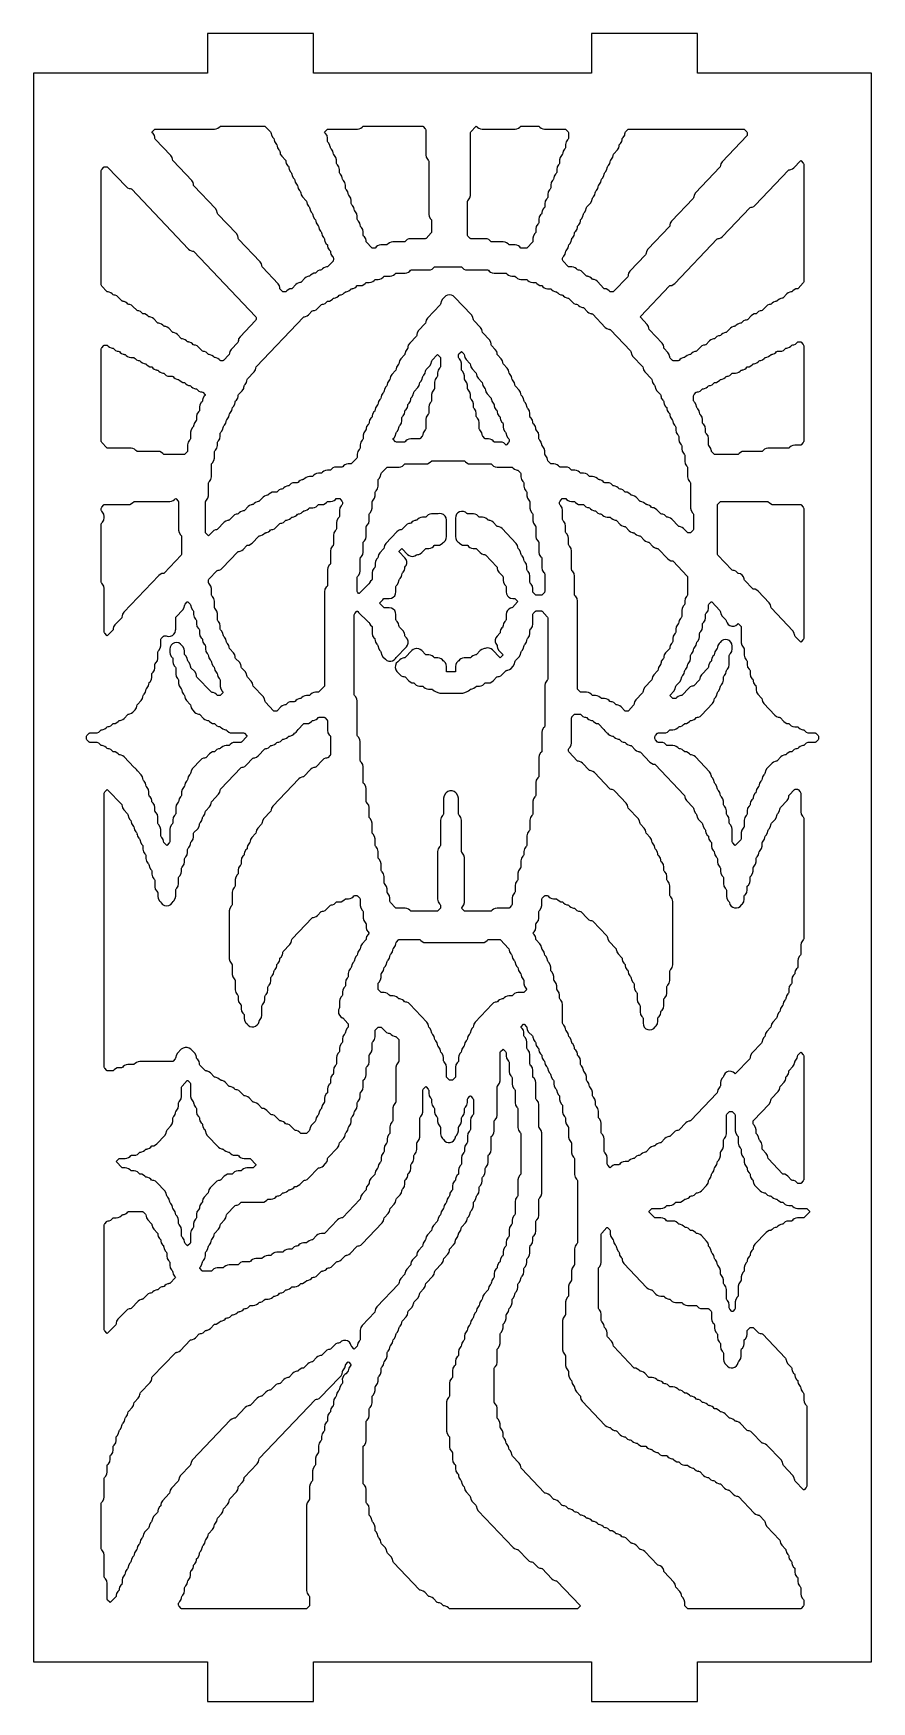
# Model space of a CAD drawing. Header units: millimetres. Extents: x 2 to 65, y 2 to 128.
import ezdxf

# ---------------------------------------------------------------- set-up
doc = ezdxf.new("R2010")
doc.units = ezdxf.units.MM
doc.layers.add('CUT', color=1, linetype='Continuous')

msp = doc.modelspace()

# ---------------------------------------------------------------- linework, layer by layer
at = {"layer": 'CUT'}
for points in [[(44.134, 2), (52.134, 2), (52.134, 5), (65.2679, 5), (65.2679, 125), (52.134, 125), (52.134, 128), (44.134, 128), (44.134, 125), (23.134, 125), (23.134, 128), (15.134, 128), (15.134, 125), (2, 125), (2, 5), (15.134, 5), (15.134, 2), (23.134, 2), (23.134, 5), (44.134, 5)], [(11.144, 120.7392), (11.1692, 120.7594), (11.2012, 120.7637), (15.6708, 120.7637), (15.8043, 120.7819), (15.928, 120.835), (16.0331, 120.9192), (16.0867, 120.9755), (16.1119, 120.9957), (16.1438, 121), (19.4462, 121), (19.4781, 120.9957), (19.5033, 120.9755), (19.8965, 120.562), (19.9208, 120.524), (19.9383, 120.433), (19.9404, 120.4334), (19.965, 120.3054), (20.067, 120.1464), (20.1211, 120.0894), (20.1455, 120.0515), (20.163, 119.9604), (20.1651, 119.9608), (20.1897, 119.8328), (20.2916, 119.6738), (20.3458, 119.6168), (20.3701, 119.5789), (20.3877, 119.4878), (20.3897, 119.4882), (20.4143, 119.3602), (20.5163, 119.2012), (20.5705, 119.1442), (20.5948, 119.1063), (20.6123, 119.0153), (20.6144, 119.0156), (20.639, 118.8877), (20.741, 118.7286), (21.0198, 118.4354), (21.0441, 118.3974), (21.0617, 118.3064), (21.0637, 118.3068), (21.0883, 118.1788), (21.1903, 118.0198), (21.2445, 117.9628), (21.2688, 117.9249), (21.2863, 117.8338), (21.2884, 117.8342), (21.313, 117.7062), (21.415, 117.5472), (21.4691, 117.4902), (21.4935, 117.4523), (21.511, 117.3612), (21.5131, 117.3616), (21.5377, 117.2337), (21.6396, 117.0746), (21.6938, 117.0177), (21.7181, 116.9797), (21.7357, 116.8887), (21.7377, 116.8891), (21.7623, 116.7611), (21.8643, 116.6021), (21.9185, 116.5451), (21.9428, 116.5071), (21.9603, 116.4161), (21.9624, 116.4165), (21.987, 116.2885), (22.089, 116.1295), (22.1431, 116.0725), (22.1675, 116.0346), (22.185, 115.9435), (22.1871, 115.9439), (22.2117, 115.8159), (22.3136, 115.6569), (22.5925, 115.3637), (22.6168, 115.3257), (22.6343, 115.2347), (22.6364, 115.2351), (22.661, 115.1071), (22.763, 114.9481), (22.8171, 114.8911), (22.8415, 114.8531), (22.859, 114.7621), (22.8611, 114.7625), (22.8857, 114.6345), (22.9876, 114.4755), (23.0418, 114.4185), (23.0661, 114.3806), (23.0837, 114.2895), (23.0857, 114.2899), (23.1103, 114.1619), (23.2123, 114.0029), (23.2665, 113.9459), (23.2908, 113.908), (23.3083, 113.8169), (23.3104, 113.8173), (23.335, 113.6894), (23.437, 113.5303), (23.4911, 113.4734), (23.5155, 113.4354), (23.533, 113.3444), (23.5351, 113.3448), (23.5597, 113.2168), (23.6616, 113.0578), (23.7158, 113.0008), (23.7401, 112.9628), (23.7577, 112.8718), (23.7597, 112.8722), (23.7843, 112.7442), (23.8863, 112.5852), (23.9405, 112.5282), (23.9648, 112.4903), (23.9823, 112.3992), (23.9844, 112.3996), (24.009, 112.2716), (24.111, 112.1126), (24.1651, 112.0556), (24.1895, 112.0177), (24.207, 111.9266), (24.2091, 111.927), (24.2337, 111.7991), (24.3356, 111.64), (24.3898, 111.5831), (24.4141, 111.5451), (24.4317, 111.4541), (24.4337, 111.4545), (24.4583, 111.3265), (24.5603, 111.1675), (24.6145, 111.1105), (24.6388, 111.0725), (24.6473, 111.0283), (24.6473, 110.8873), (24.6388, 110.8431), (24.6145, 110.8051), (24.2213, 110.3916), (24.1961, 110.3714), (24.1306, 110.3625), (24.1311, 110.3594), (24.0544, 110.3489), (23.9306, 110.2958), (23.8255, 110.2116), (23.772, 110.1553), (23.7468, 110.1351), (23.6813, 110.1262), (23.6817, 110.1231), (23.605, 110.1127), (23.4813, 110.0596), (23.3762, 109.9753), (23.3226, 109.919), (23.2975, 109.8989), (23.232, 109.89), (23.2324, 109.8868), (23.1557, 109.8764), (23.0319, 109.8233), (22.9268, 109.739), (22.8733, 109.6827), (22.8481, 109.6626), (22.7826, 109.6537), (22.7831, 109.6505), (22.7064, 109.6401), (22.5826, 109.587), (22.4775, 109.5028), (22.1993, 109.2102), (22.1741, 109.19), (22.1086, 109.1811), (22.1091, 109.1779), (22.0324, 109.1675), (21.9086, 109.1144), (21.8035, 109.0302), (21.5253, 108.7376), (21.5001, 108.7174), (21.4346, 108.7085), (21.4351, 108.7054), (21.3584, 108.6949), (21.2346, 108.6418), (21.1295, 108.5576), (21.076, 108.5013), (21.0508, 108.4811), (21.0188, 108.4768), (20.8618, 108.4768), (20.8299, 108.4811), (20.8047, 108.5013), (20.6362, 108.6785), (20.6118, 108.7165), (20.5943, 108.8075), (20.5923, 108.8071), (20.5676, 108.9351), (20.4657, 109.0941), (19.2882, 110.3326), (19.2638, 110.3705), (19.2463, 110.4615), (19.2443, 110.4611), (19.2196, 110.5891), (19.1177, 110.7481), (17.4908, 112.4591), (17.4665, 112.4971), (17.449, 112.5881), (17.4469, 112.5877), (17.4223, 112.7157), (17.3203, 112.8747), (15.9182, 114.3494), (15.8938, 114.3874), (15.8763, 114.4784), (15.8743, 114.478), (15.8496, 114.606), (15.7477, 114.765), (14.1208, 116.476), (14.0965, 116.5139), (14.079, 116.605), (14.0769, 116.6046), (14.0523, 116.7326), (13.9503, 116.8916), (12.5482, 118.3663), (12.5238, 118.4042), (12.5063, 118.4953), (12.5043, 118.4949), (12.4796, 118.6229), (12.3777, 118.7819), (11.2002, 120.0203), (11.1758, 120.0583), (11.1583, 120.1493), (11.1563, 120.1489), (11.1316, 120.2769), (11.0297, 120.4359), (10.9689, 120.4998), (10.9497, 120.5274), (10.9689, 120.555)], [(24.1747, 120.7392), (24.1998, 120.7594), (24.2318, 120.7637), (26.4548, 120.7637), (26.5882, 120.7819), (26.712, 120.835), (26.8171, 120.9192), (26.8707, 120.9755), (26.8958, 120.9957), (26.9278, 121), (31.3535, 121), (31.3854, 120.9957), (31.4106, 120.9755), (31.5791, 120.7982), (31.6035, 120.7603), (31.612, 120.7161), (31.612, 118.8369), (31.6477, 118.6514), (31.7496, 118.4924), (31.8038, 118.4354), (31.8281, 118.3974), (31.8366, 118.3532), (31.8366, 114.3474), (31.8723, 114.1619), (31.9743, 114.0029), (32.0285, 113.9459), (32.0528, 113.908), (32.0613, 113.8637), (32.0613, 113.0139), (32.0528, 112.9696), (32.0285, 112.9317), (31.6353, 112.5182), (31.6101, 112.498), (31.5781, 112.4937), (30.4785, 112.4937), (30.345, 112.4755), (30.2213, 112.4224), (30.1162, 112.3382), (30.0626, 112.2819), (30.0374, 112.2617), (30.0055, 112.2574), (29.1305, 112.2574), (28.997, 112.2392), (28.8733, 112.1861), (28.7682, 112.1019), (28.7146, 112.0456), (28.6894, 112.0254), (28.6575, 112.0211), (28.2318, 112.0211), (28.0984, 112.003), (27.9746, 111.9498), (27.8695, 111.8656), (27.816, 111.8093), (27.7908, 111.7892), (27.7588, 111.7848), (27.6018, 111.7848), (27.5698, 111.7892), (27.5447, 111.8093), (27.1515, 112.2228), (27.1272, 112.2608), (27.1096, 112.3518), (27.1076, 112.3514), (27.083, 112.4794), (26.981, 112.6384), (26.9268, 112.6954), (26.9025, 112.7334), (26.894, 112.7776), (26.894, 113.0028), (26.8583, 113.1883), (26.7563, 113.3473), (26.7022, 113.4043), (26.6778, 113.4422), (26.6603, 113.5333), (26.6582, 113.5329), (26.6336, 113.6608), (26.5317, 113.8199), (26.4775, 113.8769), (26.4532, 113.9148), (26.4446, 113.959), (26.4446, 114.1842), (26.409, 114.3697), (26.307, 114.5287), (26.2528, 114.5857), (26.2285, 114.6237), (26.211, 114.7147), (26.2089, 114.7143), (26.1843, 114.8423), (26.0823, 115.0013), (26.0282, 115.0583), (26.0038, 115.0962), (25.9953, 115.1405), (25.9953, 115.3656), (25.9596, 115.5511), (25.8577, 115.7102), (25.8035, 115.7672), (25.7792, 115.8051), (25.7616, 115.8961), (25.7596, 115.8957), (25.735, 116.0237), (25.633, 116.1827), (25.5788, 116.2397), (25.5545, 116.2777), (25.546, 116.3219), (25.546, 116.5471), (25.5103, 116.7326), (25.4083, 116.8916), (25.3542, 116.9486), (25.3298, 116.9865), (25.3123, 117.0776), (25.3102, 117.0772), (25.2856, 117.2052), (25.1837, 117.3642), (25.1295, 117.4212), (25.1052, 117.4591), (25.0966, 117.5034), (25.0966, 117.7285), (25.061, 117.914), (24.959, 118.073), (24.9048, 118.13), (24.8805, 118.168), (24.872, 118.2122), (24.872, 118.4374), (24.8363, 118.6229), (24.7343, 118.7819), (24.6802, 118.8389), (24.6558, 118.8768), (24.6383, 118.9679), (24.6362, 118.9675), (24.6116, 119.0954), (24.5097, 119.2545), (24.4555, 119.3115), (24.4312, 119.3494), (24.4136, 119.4404), (24.4116, 119.44), (24.387, 119.568), (24.285, 119.727), (24.2308, 119.784), (24.2065, 119.822), (24.198, 119.8662), (24.198, 120.0914), (24.1623, 120.2769), (24.0603, 120.4359), (23.9996, 120.4998), (23.9803, 120.5274), (23.9996, 120.555)], [(34.7901, 112.6954), (34.7658, 112.7334), (34.7573, 112.7776), (34.7573, 115.2815), (34.7658, 115.3257), (34.7901, 115.3637), (34.8443, 115.4206), (34.9463, 115.5797), (34.982, 115.7652), (34.982, 120.4798), (34.9905, 120.524), (35.0148, 120.562), (35.4033, 120.9706), (35.4313, 120.9918), (35.4593, 120.9706), (35.5081, 120.9192), (35.6133, 120.835), (35.737, 120.7819), (35.8705, 120.7637), (38.3621, 120.7637), (38.4956, 120.7819), (38.6193, 120.835), (38.7245, 120.9192), (38.778, 120.9755), (38.8032, 120.9957), (38.8351, 121), (40.1155, 121), (40.1474, 120.9957), (40.1726, 120.9755), (40.2261, 120.9192), (40.3313, 120.835), (40.455, 120.7819), (40.5885, 120.7637), (42.1375, 120.7637), (42.1694, 120.7594), (42.1946, 120.7392), (42.3631, 120.562), (42.3875, 120.524), (42.396, 120.4798), (42.396, 120.1025), (42.3875, 120.0583), (42.3631, 120.0203), (42.3089, 119.9633), (42.207, 119.8043), (42.1713, 119.6188), (42.1713, 119.3936), (42.1628, 119.3494), (42.1385, 119.3115), (42.0843, 119.2545), (41.9823, 119.0954), (41.9577, 118.9675), (41.9556, 118.9679), (41.9381, 118.8768), (41.9138, 118.8389), (41.8596, 118.7819), (41.7577, 118.6229), (41.722, 118.4374), (41.722, 118.2122), (41.7135, 118.168), (41.6891, 118.13), (41.6349, 118.073), (41.533, 117.914), (41.4973, 117.7285), (41.4973, 117.5034), (41.4888, 117.4591), (41.4645, 117.4212), (41.4103, 117.3642), (41.3083, 117.2052), (41.2837, 117.0772), (41.2816, 117.0776), (41.2641, 116.9865), (41.2398, 116.9486), (41.1856, 116.8916), (41.0837, 116.7326), (41.048, 116.5471), (41.048, 116.3219), (41.0395, 116.2777), (41.0151, 116.2397), (40.961, 116.1827), (40.859, 116.0237), (40.8233, 115.8382), (40.8233, 115.6131), (40.8148, 115.5688), (40.7905, 115.5309), (40.7363, 115.4739), (40.6343, 115.3149), (40.5986, 115.1294), (40.5986, 114.9042), (40.5901, 114.8599), (40.5658, 114.822), (40.5116, 114.765), (40.4097, 114.606), (40.385, 114.478), (40.383, 114.4784), (40.3655, 114.3874), (40.3411, 114.3494), (40.287, 114.2924), (40.185, 114.1334), (40.1493, 113.9479), (40.1493, 113.7228), (40.1408, 113.6785), (40.1165, 113.6406), (40.0623, 113.5836), (39.9603, 113.4246), (39.9246, 113.2391), (39.9246, 113.0139), (39.9161, 112.9696), (39.8918, 112.9317), (39.8376, 112.8747), (39.7357, 112.7157), (39.7, 112.5302), (39.7, 112.305), (39.6915, 112.2608), (39.6671, 112.2228), (39.2739, 111.8093), (39.2488, 111.7892), (39.2168, 111.7848), (38.8351, 111.7848), (38.8032, 111.7892), (38.778, 111.8093), (38.7245, 111.8656), (38.6193, 111.9498), (38.4956, 112.003), (38.3621, 112.0211), (37.9365, 112.0211), (37.9045, 112.0254), (37.8793, 112.0456), (37.8258, 112.1019), (37.7207, 112.1861), (37.5969, 112.2392), (37.4634, 112.2574), (36.5885, 112.2574), (36.5565, 112.2617), (36.5313, 112.2819), (36.4778, 112.3382), (36.3727, 112.4224), (36.2489, 112.4755), (36.1154, 112.4937), (35.0158, 112.4937), (34.9838, 112.498), (34.9587, 112.5182)], [(42.1798, 111.5451), (42.2041, 111.5831), (42.2583, 111.64), (42.3603, 111.7991), (42.3849, 111.927), (42.387, 111.9266), (42.4045, 112.0177), (42.4288, 112.0556), (42.483, 112.1126), (42.5849, 112.2716), (42.6096, 112.3996), (42.6116, 112.3992), (42.6291, 112.4903), (42.6535, 112.5282), (42.7077, 112.5852), (42.8096, 112.7442), (42.8342, 112.8722), (42.8363, 112.8718), (42.8538, 112.9628), (42.8781, 113.0008), (42.9323, 113.0578), (43.0343, 113.2168), (43.0589, 113.3448), (43.061, 113.3444), (43.0785, 113.4354), (43.1028, 113.4734), (43.157, 113.5303), (43.2589, 113.6894), (43.2836, 113.8173), (43.2856, 113.8169), (43.3031, 113.908), (43.3275, 113.9459), (43.3817, 114.0029), (43.4836, 114.1619), (43.5082, 114.2899), (43.5103, 114.2895), (43.5278, 114.3806), (43.5521, 114.4185), (43.6063, 114.4755), (43.7083, 114.6345), (43.7329, 114.7625), (43.735, 114.7621), (43.7525, 114.8531), (43.7768, 114.8911), (44.0556, 115.1843), (44.1576, 115.3434), (44.1822, 115.4713), (44.1843, 115.4709), (44.2018, 115.562), (44.2261, 115.5999), (44.2803, 115.6569), (44.3823, 115.8159), (44.4069, 115.9439), (44.409, 115.9435), (44.4265, 116.0346), (44.4508, 116.0725), (44.505, 116.1295), (44.6069, 116.2885), (44.6316, 116.4165), (44.6336, 116.4161), (44.6511, 116.5071), (44.6755, 116.5451), (44.7296, 116.6021), (44.8316, 116.7611), (44.8562, 116.8891), (44.8583, 116.8887), (44.8758, 116.9797), (44.9001, 117.0177), (44.9543, 117.0746), (45.0563, 117.2337), (45.0809, 117.3616), (45.083, 117.3612), (45.1005, 117.4523), (45.1248, 117.4902), (45.179, 117.5472), (45.2809, 117.7062), (45.3056, 117.8342), (45.3076, 117.8338), (45.3251, 117.9249), (45.3495, 117.9628), (45.4036, 118.0198), (45.5056, 118.1788), (45.5302, 118.3068), (45.5323, 118.3064), (45.5498, 118.3974), (45.5741, 118.4354), (45.6283, 118.4924), (45.7303, 118.6514), (45.7549, 118.7794), (45.757, 118.779), (45.7745, 118.87), (45.7988, 118.908), (46.0776, 119.2012), (46.1796, 119.3602), (46.2042, 119.4882), (46.2063, 119.4878), (46.2238, 119.5789), (46.2481, 119.6168), (46.3023, 119.6738), (46.4043, 119.8328), (46.4289, 119.9608), (46.431, 119.9604), (46.4485, 120.0515), (46.4728, 120.0894), (46.527, 120.1464), (46.6289, 120.3054), (46.6536, 120.4334), (46.6556, 120.433), (46.6731, 120.524), (46.6975, 120.562), (46.866, 120.7392), (46.8912, 120.7594), (46.9231, 120.7637), (55.6175, 120.7637), (55.6494, 120.7594), (55.6746, 120.7392), (55.8431, 120.562), (55.8674, 120.524), (55.876, 120.4798), (55.876, 120.3388), (55.8674, 120.2945), (55.8431, 120.2566), (53.9916, 118.3093), (53.8896, 118.1503), (53.865, 118.0223), (53.863, 118.0227), (53.8454, 117.9317), (53.8211, 117.8937), (51.9696, 115.9465), (51.8676, 115.7874), (51.843, 115.6595), (51.841, 115.6599), (51.8234, 115.5688), (51.7991, 115.5309), (50.1723, 113.8199), (50.0703, 113.6608), (50.0457, 113.5329), (50.0436, 113.5333), (50.0261, 113.4422), (50.0018, 113.4043), (48.3749, 111.6933), (48.273, 111.5343), (48.2484, 111.4063), (48.2463, 111.4067), (48.2288, 111.3156), (48.2045, 111.2777), (47.0269, 110.0393), (46.925, 109.8803), (46.9004, 109.7523), (46.8983, 109.7527), (46.8808, 109.6616), (46.8565, 109.6237), (45.7893, 108.5013), (45.7641, 108.4811), (45.7321, 108.4768), (45.5751, 108.4768), (45.5432, 108.4811), (45.518, 108.5013), (45.4645, 108.5576), (45.3593, 108.6418), (45.2356, 108.6949), (45.1589, 108.7054), (45.1593, 108.7085), (45.0938, 108.7174), (45.0687, 108.7376), (44.5658, 109.2665), (44.4607, 109.3507), (44.3369, 109.4038), (44.2602, 109.4142), (44.2606, 109.4174), (44.1952, 109.4263), (44.17, 109.4465), (44.1165, 109.5028), (44.0113, 109.587), (43.8876, 109.6401), (43.8109, 109.6505), (43.8113, 109.6537), (43.7458, 109.6626), (43.7207, 109.6827), (43.4425, 109.9753), (43.3373, 110.0596), (43.2136, 110.1127), (43.1369, 110.1231), (43.1373, 110.1262), (43.0718, 110.1351), (43.0467, 110.1553), (42.9931, 110.2116), (42.888, 110.2958), (42.7642, 110.3489), (42.6308, 110.3671), (42.4298, 110.3671), (42.3978, 110.3714), (42.3727, 110.3916), (41.9795, 110.8051), (41.9551, 110.8431), (41.9466, 110.8873), (41.9466, 111.0283), (41.9551, 111.0725), (41.9795, 111.1105), (42.0337, 111.1675), (42.1356, 111.3265), (42.1602, 111.4545), (42.1623, 111.4541)], [(7.3818, 117.9283), (7.5388, 117.9283), (7.5708, 117.9239), (7.596, 117.9038), (8.9975, 116.4297), (9.1026, 116.3455), (9.2264, 116.2924), (9.3031, 116.282), (9.3027, 116.2788), (9.3681, 116.2699), (9.3933, 116.2497), (13.7155, 111.704), (13.8206, 111.6198), (13.9444, 111.5667), (14.0211, 111.5562), (14.0206, 111.5531), (14.0861, 111.5442), (14.1113, 111.524), (18.7732, 106.621), (18.7975, 106.5831), (18.806, 106.5388), (18.806, 106.3979), (18.7975, 106.3536), (18.7732, 106.3157), (17.5956, 105.0773), (17.4937, 104.9182), (17.4691, 104.7903), (17.467, 104.7907), (17.4495, 104.6996), (17.4252, 104.6617), (16.9216, 104.1321), (16.8197, 103.9731), (16.7951, 103.8451), (16.793, 103.8455), (16.7755, 103.7545), (16.7512, 103.7165), (16.358, 103.303), (16.3328, 103.2828), (16.3008, 103.2785), (16.1438, 103.2785), (16.1119, 103.2828), (16.0867, 103.303), (16.0331, 103.3593), (15.928, 103.4435), (15.8043, 103.4966), (15.7276, 103.5071), (15.728, 103.5102), (15.6625, 103.5191), (15.6373, 103.5393), (15.5838, 103.5956), (15.4787, 103.6798), (15.3549, 103.7329), (15.2782, 103.7433), (15.2787, 103.7465), (15.2132, 103.7554), (15.188, 103.7756), (15.1345, 103.8319), (15.0294, 103.9161), (14.9056, 103.9692), (14.8289, 103.9796), (14.8293, 103.9828), (14.7639, 103.9917), (14.7387, 104.0119), (14.4605, 104.3044), (14.3554, 104.3887), (14.2316, 104.4418), (14.1549, 104.4522), (14.1553, 104.4554), (14.0899, 104.4643), (14.0647, 104.4844), (14.0111, 104.5407), (13.906, 104.625), (13.7823, 104.6781), (13.7056, 104.6885), (13.706, 104.6916), (13.6405, 104.7005), (13.6154, 104.7207), (13.5618, 104.777), (13.4567, 104.8612), (13.3329, 104.9143), (13.2562, 104.9248), (13.2567, 104.9279), (13.1912, 104.9368), (13.166, 104.957), (12.8878, 105.2496), (12.7827, 105.3338), (12.6589, 105.3869), (12.5822, 105.3973), (12.5827, 105.4005), (12.5172, 105.4094), (12.492, 105.4296), (12.2138, 105.7222), (12.1087, 105.8064), (11.9849, 105.8595), (11.9082, 105.8699), (11.9087, 105.8731), (11.8432, 105.882), (11.818, 105.9022), (11.7645, 105.9585), (11.6594, 106.0427), (11.5356, 106.0958), (11.4589, 106.1062), (11.4593, 106.1094), (11.3939, 106.1183), (11.3687, 106.1384), (11.0905, 106.431), (10.9854, 106.5152), (10.8616, 106.5684), (10.7849, 106.5788), (10.7853, 106.5819), (10.7199, 106.5908), (10.6947, 106.611), (10.6412, 106.6673), (10.536, 106.7515), (10.4123, 106.8046), (10.3356, 106.8151), (10.336, 106.8182), (10.2705, 106.8271), (10.2454, 106.8473), (10.1918, 106.9036), (10.0867, 106.9878), (9.9629, 107.0409), (9.8862, 107.0514), (9.8867, 107.0545), (9.8212, 107.0634), (9.796, 107.0836), (9.5178, 107.3762), (9.4127, 107.4604), (9.2889, 107.5135), (9.2122, 107.5239), (9.2127, 107.5271), (9.1472, 107.536), (9.122, 107.5562), (9.0685, 107.6125), (8.9634, 107.6967), (8.8396, 107.7498), (8.7629, 107.7602), (8.7633, 107.7634), (8.6979, 107.7723), (8.6727, 107.7924), (8.3945, 108.085), (8.2894, 108.1693), (8.1656, 108.2224), (8.0889, 108.2328), (8.0893, 108.236), (8.0239, 108.2449), (7.9987, 108.265), (7.9452, 108.3213), (7.84, 108.4055), (7.7163, 108.4587), (7.6396, 108.4691), (7.64, 108.4722), (7.5745, 108.4811), (7.5494, 108.5013), (7.1562, 108.9148), (7.1318, 108.9528), (7.1233, 108.997), (7.1233, 117.6443), (7.1318, 117.6886), (7.1562, 117.7265), (7.3247, 117.9038), (7.3499, 117.9239)], [(50.0113, 108.9249), (50.0365, 108.945), (50.102, 108.9539), (50.1015, 108.9571), (50.1782, 108.9675), (50.302, 109.0206), (50.4071, 109.1048), (53.606, 112.4692), (53.6312, 112.4893), (53.6966, 112.4982), (53.6962, 112.5014), (53.7729, 112.5118), (53.8967, 112.5649), (54.0018, 112.6491), (56.0773, 114.832), (56.1025, 114.8522), (56.168, 114.8611), (56.1675, 114.8643), (56.2442, 114.8747), (56.368, 114.9278), (56.4731, 115.012), (58.998, 117.6675), (59.0231, 117.6876), (59.0886, 117.6965), (59.0882, 117.6997), (59.1649, 117.7101), (59.2887, 117.7632), (59.3938, 117.8475), (59.892, 118.3714), (59.92, 118.3926), (59.9479, 118.3714), (60.1118, 118.1991), (60.1361, 118.1612), (60.1446, 118.1169), (60.1446, 109.2333), (60.1361, 109.1891), (60.1118, 109.1511), (59.7186, 108.7376), (59.6934, 108.7174), (59.6279, 108.7085), (59.6284, 108.7054), (59.5517, 108.6949), (59.4279, 108.6418), (59.3228, 108.5576), (59.2693, 108.5013), (59.2441, 108.4811), (59.1786, 108.4722), (59.179, 108.4691), (59.1024, 108.4587), (58.9786, 108.4055), (58.8735, 108.3213), (58.5953, 108.0287), (58.5701, 108.0086), (58.5046, 107.9997), (58.505, 107.9965), (58.4284, 107.9861), (58.3046, 107.933), (58.1995, 107.8488), (58.1459, 107.7924), (58.1208, 107.7723), (58.0553, 107.7634), (58.0557, 107.7602), (57.979, 107.7498), (57.8552, 107.6967), (57.7501, 107.6125), (57.6966, 107.5562), (57.6714, 107.536), (57.6059, 107.5271), (57.6064, 107.5239), (57.5297, 107.5135), (57.4059, 107.4604), (57.3008, 107.3762), (57.0226, 107.0836), (56.9974, 107.0634), (56.9319, 107.0545), (56.9324, 107.0514), (56.8557, 107.0409), (56.7319, 106.9878), (56.6268, 106.9036), (56.5733, 106.8473), (56.5481, 106.8271), (56.4826, 106.8182), (56.483, 106.8151), (56.4064, 106.8046), (56.2826, 106.7515), (56.1775, 106.6673), (55.8993, 106.3747), (55.8741, 106.3546), (55.8086, 106.3457), (55.809, 106.3425), (55.7324, 106.3321), (55.6086, 106.279), (55.5035, 106.1947), (55.4499, 106.1384), (55.4248, 106.1183), (55.3593, 106.1094), (55.3597, 106.1062), (55.283, 106.0958), (55.1592, 106.0427), (55.0541, 105.9585), (55.0006, 105.9022), (54.9754, 105.882), (54.9099, 105.8731), (54.9104, 105.8699), (54.8337, 105.8595), (54.7099, 105.8064), (54.6048, 105.7222), (54.3266, 105.4296), (54.3014, 105.4094), (54.2359, 105.4005), (54.2364, 105.3973), (54.1597, 105.3869), (54.0359, 105.3338), (53.9308, 105.2496), (53.8773, 105.1933), (53.8521, 105.1731), (53.7866, 105.1642), (53.787, 105.1611), (53.7104, 105.1506), (53.5866, 105.0975), (53.4815, 105.0133), (53.4279, 104.957), (53.4028, 104.9368), (53.3373, 104.9279), (53.3377, 104.9248), (53.261, 104.9143), (53.1372, 104.8612), (53.0321, 104.777), (52.7539, 104.4844), (52.7288, 104.4643), (52.6633, 104.4554), (52.6637, 104.4522), (52.587, 104.4418), (52.4632, 104.3887), (52.3581, 104.3044), (52.0799, 104.0119), (52.0548, 103.9917), (51.9893, 103.9828), (51.9897, 103.9796), (51.913, 103.9692), (51.7892, 103.9161), (51.6841, 103.8319), (51.6306, 103.7756), (51.6054, 103.7554), (51.5399, 103.7465), (51.5404, 103.7433), (51.4637, 103.7329), (51.3399, 103.6798), (51.2348, 103.5956), (51.1813, 103.5393), (51.1561, 103.5191), (51.0906, 103.5102), (51.091, 103.5071), (51.0144, 103.4966), (50.8906, 103.4435), (50.7855, 103.3593), (50.7319, 103.303), (50.7068, 103.2828), (50.6748, 103.2785), (50.2931, 103.2785), (50.2612, 103.2828), (50.236, 103.303), (50.0675, 103.4802), (50.0431, 103.5182), (50.0256, 103.6092), (50.0236, 103.6088), (49.9989, 103.7368), (49.897, 103.8958), (49.6181, 104.1891), (49.5938, 104.227), (49.5763, 104.3181), (49.5742, 104.3177), (49.5496, 104.4457), (49.4476, 104.6047), (48.4948, 105.6068), (48.4705, 105.6448), (48.453, 105.7358), (48.4509, 105.7354), (48.4263, 105.8634), (48.3243, 106.0224), (47.8142, 106.5589), (47.795, 106.5865), (47.8142, 106.6141)], [(15.0195, 90.2482), (14.9952, 90.2861), (14.9867, 90.3304), (14.9867, 92.5979), (14.9952, 92.6422), (15.0195, 92.6801), (15.0737, 92.7371), (15.1756, 92.8961), (15.2113, 93.0816), (15.2113, 94.0156), (15.2198, 94.0599), (15.2442, 94.0978), (15.2983, 94.1548), (15.4003, 94.3138), (15.436, 94.4993), (15.436, 95.4334), (15.4445, 95.4776), (15.4688, 95.5155), (15.523, 95.5725), (15.625, 95.7316), (15.6607, 95.9171), (15.6607, 96.3785), (15.6692, 96.4228), (15.6935, 96.4607), (15.7477, 96.5177), (15.8496, 96.6767), (15.8853, 96.8622), (15.8853, 97.0874), (15.8938, 97.1316), (15.9182, 97.1696), (15.9723, 97.2265), (16.0743, 97.3856), (16.11, 97.5711), (16.11, 97.7962), (16.1185, 97.8405), (16.1428, 97.8784), (16.197, 97.9354), (16.299, 98.0944), (16.3236, 98.2224), (16.3257, 98.222), (16.3432, 98.3131), (16.3675, 98.351), (16.4217, 98.408), (16.5236, 98.567), (16.5483, 98.695), (16.5503, 98.6946), (16.5678, 98.7856), (16.5922, 98.8236), (16.6463, 98.8805), (16.7483, 99.0396), (16.7729, 99.1675), (16.775, 99.1672), (16.7925, 99.2582), (16.8168, 99.2961), (16.871, 99.3531), (16.973, 99.5121), (16.9976, 99.6401), (16.9997, 99.6397), (17.0172, 99.7308), (17.0415, 99.7687), (17.0957, 99.8257), (17.1976, 99.9847), (17.2223, 100.1127), (17.2243, 100.1123), (17.2418, 100.2033), (17.2662, 100.2413), (17.3203, 100.2983), (17.4223, 100.4573), (17.4469, 100.5853), (17.449, 100.5849), (17.4665, 100.6759), (17.4908, 100.7139), (17.7697, 101.0071), (17.8716, 101.1662), (17.8963, 101.2941), (17.8983, 101.2937), (17.9158, 101.3848), (17.9402, 101.4227), (17.9943, 101.4797), (18.0963, 101.6387), (18.1209, 101.7667), (18.123, 101.7663), (18.1405, 101.8574), (18.1648, 101.8953), (18.6683, 102.4249), (18.7703, 102.5839), (18.7949, 102.7119), (18.797, 102.7115), (18.8145, 102.8025), (18.8388, 102.8404), (22.3773, 106.562), (22.4025, 106.5822), (22.468, 106.5911), (22.4676, 106.5942), (22.5443, 106.6046), (22.668, 106.6577), (22.7731, 106.742), (23.0513, 107.0346), (23.0765, 107.0547), (23.142, 107.0636), (23.1416, 107.0668), (23.2183, 107.0772), (23.342, 107.1303), (23.4471, 107.2145), (23.7253, 107.5071), (23.7505, 107.5273), (23.816, 107.5362), (23.8156, 107.5394), (23.8923, 107.5498), (24.016, 107.6029), (24.1211, 107.6871), (24.1747, 107.7434), (24.1998, 107.7636), (24.2653, 107.7725), (24.2649, 107.7757), (24.3416, 107.7861), (24.4654, 107.8392), (24.5705, 107.9234), (24.624, 107.9797), (24.6492, 107.9999), (24.7147, 108.0088), (24.7142, 108.0119), (24.7909, 108.0224), (24.9147, 108.0755), (25.0198, 108.1597), (25.0733, 108.216), (25.0985, 108.2362), (25.164, 108.2451), (25.1636, 108.2482), (25.2402, 108.2586), (25.364, 108.3118), (25.4691, 108.396), (25.5227, 108.4523), (25.5478, 108.4724), (25.6133, 108.4813), (25.6129, 108.4845), (25.6896, 108.4949), (25.8134, 108.548), (25.9185, 108.6323), (25.972, 108.6886), (25.9972, 108.7087), (26.0627, 108.7176), (26.0622, 108.7208), (26.1389, 108.7312), (26.2627, 108.7843), (26.3678, 108.8685), (26.4213, 108.9249), (26.4465, 108.945), (26.4785, 108.9494), (26.6795, 108.9494), (26.8129, 108.9675), (26.9367, 109.0206), (27.0418, 109.1048), (27.0953, 109.1611), (27.1205, 109.1813), (27.1525, 109.1857), (27.3535, 109.1857), (27.4869, 109.2038), (27.6107, 109.2569), (27.7158, 109.3411), (27.7693, 109.3974), (27.7945, 109.4176), (27.8265, 109.4219), (28.0275, 109.4219), (28.1609, 109.4401), (28.2847, 109.4932), (28.3898, 109.5774), (28.4433, 109.6337), (28.4685, 109.6539), (28.5005, 109.6582), (28.9261, 109.6582), (29.0596, 109.6764), (29.1834, 109.7295), (29.2885, 109.8137), (29.342, 109.87), (29.3672, 109.8902), (29.3991, 109.8945), (30.0494, 109.8945), (30.1829, 109.9127), (30.3067, 109.9658), (30.4118, 110.05), (30.4653, 110.1063), (30.4905, 110.1265), (30.5225, 110.1308), (31.8468, 110.1308), (31.9802, 110.1489), (32.104, 110.2021), (32.2091, 110.2863), (32.2627, 110.3426), (32.2878, 110.3627), (32.3198, 110.3671), (34.2741, 110.3671), (34.3061, 110.3627), (34.3313, 110.3426), (34.3848, 110.2863), (34.4899, 110.2021), (34.6137, 110.1489), (34.7472, 110.1308), (36.2961, 110.1308), (36.3281, 110.1265), (36.3533, 110.1063), (36.4068, 110.05), (36.5119, 109.9658), (36.6357, 109.9127), (36.7692, 109.8945), (37.6441, 109.8945), (37.6761, 109.8902), (37.7013, 109.87), (37.7548, 109.8137), (37.8599, 109.7295), (37.9837, 109.6764), (38.1172, 109.6582), (38.3181, 109.6582), (38.3501, 109.6539), (38.3753, 109.6337), (38.4288, 109.5774), (38.5339, 109.4932), (38.6577, 109.4401), (38.7912, 109.4219), (39.2168, 109.4219), (39.2488, 109.4176), (39.2739, 109.3974), (39.3275, 109.3411), (39.4326, 109.2569), (39.5564, 109.2038), (39.6898, 109.1857), (39.8908, 109.1857), (39.9228, 109.1813), (39.9479, 109.1611), (40.0015, 109.1048), (40.1066, 109.0206), (40.2304, 108.9675), (40.3071, 108.9571), (40.3066, 108.9539), (40.3721, 108.945), (40.3973, 108.9249), (40.4508, 108.8685), (40.5559, 108.7843), (40.6797, 108.7312), (40.8132, 108.7131), (41.0141, 108.7131), (41.0461, 108.7087), (41.0713, 108.6886), (41.1248, 108.6323), (41.2299, 108.548), (41.3537, 108.4949), (41.4304, 108.4845), (41.43, 108.4813), (41.4954, 108.4724), (41.5206, 108.4523), (41.5741, 108.396), (41.6793, 108.3118), (41.803, 108.2586), (41.8797, 108.2482), (41.8793, 108.2451), (41.9448, 108.2362), (41.9699, 108.216), (42.0235, 108.1597), (42.1286, 108.0755), (42.2524, 108.0224), (42.3291, 108.0119), (42.3286, 108.0088), (42.3941, 107.9999), (42.4193, 107.9797), (42.6975, 107.6871), (42.8026, 107.6029), (42.9264, 107.5498), (43.0031, 107.5394), (43.0026, 107.5362), (43.0681, 107.5273), (43.0933, 107.5071), (43.1468, 107.4508), (43.2519, 107.3666), (43.3757, 107.3135), (43.4524, 107.3031), (43.452, 107.2999), (43.5174, 107.291), (43.5426, 107.2708), (43.8208, 106.9783), (43.9259, 106.894), (44.0497, 106.8409), (44.1264, 106.8305), (44.126, 106.8273), (44.1914, 106.8184), (44.2166, 106.7983), (45.1688, 105.7968), (45.2739, 105.7126), (45.3977, 105.6595), (45.4744, 105.6491), (45.474, 105.6459), (45.5394, 105.637), (45.5646, 105.6168), (47.0811, 104.0219), (47.1054, 103.9839), (47.123, 103.8929), (47.125, 103.8933), (47.1496, 103.7653), (47.2516, 103.6063), (47.9798, 102.8404), (48.0041, 102.8025), (48.0216, 102.7115), (48.0237, 102.7119), (48.0483, 102.5839), (48.1503, 102.4249), (48.6538, 101.8953), (48.6781, 101.8574), (48.6956, 101.7663), (48.6977, 101.7667), (48.7223, 101.6387), (48.8243, 101.4797), (48.8785, 101.4227), (48.9028, 101.3848), (48.9203, 101.2937), (48.9224, 101.2941), (48.947, 101.1662), (49.0489, 101.0071), (49.3278, 100.7139), (49.3521, 100.6759), (49.3696, 100.5849), (49.3717, 100.5853), (49.3963, 100.4573), (49.4983, 100.2983), (49.5525, 100.2413), (49.5768, 100.2033), (49.5943, 100.1123), (49.5964, 100.1127), (49.621, 99.9847), (49.7229, 99.8257), (49.7771, 99.7687), (49.8014, 99.7308), (49.819, 99.6397), (49.821, 99.6401), (49.8456, 99.5121), (49.9476, 99.3531), (50.0018, 99.2961), (50.0261, 99.2582), (50.0436, 99.1672), (50.0457, 99.1675), (50.0703, 99.0396), (50.1723, 98.8805), (50.2265, 98.8236), (50.2508, 98.7856), (50.2683, 98.6946), (50.2704, 98.695), (50.295, 98.567), (50.3969, 98.408), (50.4511, 98.351), (50.4754, 98.3131), (50.484, 98.2688), (50.484, 98.0436), (50.5196, 97.8581), (50.6216, 97.6991), (50.6758, 97.6421), (50.7001, 97.6042), (50.7086, 97.5599), (50.7086, 97.3348), (50.7443, 97.1493), (50.8463, 96.9903), (50.9005, 96.9333), (50.9248, 96.8953), (50.9333, 96.8511), (50.9333, 96.6259), (50.969, 96.4404), (51.0709, 96.2814), (51.1251, 96.2244), (51.1494, 96.1865), (51.158, 96.1422), (51.158, 95.6808), (51.1936, 95.4953), (51.2956, 95.3362), (51.3498, 95.2793), (51.3741, 95.2413), (51.3826, 95.1971), (51.3826, 94.4993), (51.4183, 94.3138), (51.5203, 94.1548), (51.5745, 94.0978), (51.5988, 94.0599), (51.6073, 94.0156), (51.6073, 92.1365), (51.643, 91.951), (51.7449, 91.7919), (51.7991, 91.735), (51.8234, 91.697), (51.832, 91.6528), (51.832, 90.5666), (51.8234, 90.5224), (51.7991, 90.4845), (51.6306, 90.3072), (51.6054, 90.287), (51.5735, 90.2827), (51.4165, 90.2827), (51.3845, 90.287), (51.3593, 90.3072), (51.0811, 90.5998), (50.976, 90.684), (50.8522, 90.7371), (50.7755, 90.7476), (50.776, 90.7507), (50.7105, 90.7596), (50.6853, 90.7798), (50.1824, 91.3087), (50.0773, 91.3929), (49.9536, 91.446), (49.8769, 91.4564), (49.8773, 91.4596), (49.8118, 91.4685), (49.7867, 91.4886), (49.7331, 91.545), (49.628, 91.6292), (49.5042, 91.6823), (49.4275, 91.6927), (49.428, 91.6959), (49.3625, 91.7048), (49.3373, 91.7249), (49.0591, 92.0175), (48.954, 92.1017), (48.8302, 92.1549), (48.7535, 92.1653), (48.754, 92.1684), (48.6885, 92.1773), (48.6633, 92.1975), (48.6098, 92.2538), (48.5047, 92.338), (48.3809, 92.3911), (48.3042, 92.4016), (48.3046, 92.4047), (48.2392, 92.4136), (48.214, 92.4338), (48.1605, 92.4901), (48.0553, 92.5743), (47.9316, 92.6274), (47.8549, 92.6379), (47.8553, 92.641), (47.7898, 92.6499), (47.7647, 92.6701), (47.4865, 92.9627), (47.3813, 93.0469), (47.2576, 93.1), (47.1809, 93.1104), (47.1813, 93.1136), (47.1158, 93.1225), (47.0907, 93.1427), (47.0371, 93.199), (46.932, 93.2832), (46.8082, 93.3363), (46.7315, 93.3467), (46.732, 93.3499), (46.6665, 93.3588), (46.6413, 93.3789), (46.5878, 93.4352), (46.4827, 93.5195), (46.3589, 93.5726), (46.2822, 93.583), (46.2826, 93.5862), (46.2172, 93.5951), (46.192, 93.6152), (46.1385, 93.6715), (46.0333, 93.7558), (45.9096, 93.8089), (45.8329, 93.8193), (45.8333, 93.8224), (45.7678, 93.8313), (45.7427, 93.8515), (45.6891, 93.9078), (45.584, 93.992), (45.4602, 94.0451), (45.3268, 94.0633), (45.1258, 94.0633), (45.0938, 94.0676), (45.0687, 94.0878), (45.0151, 94.1441), (44.91, 94.2283), (44.7862, 94.2814), (44.7095, 94.2919), (44.71, 94.295), (44.6445, 94.3039), (44.6193, 94.3241), (44.5658, 94.3804), (44.4607, 94.4646), (44.3369, 94.5177), (44.2034, 94.5359), (44.0025, 94.5359), (43.9705, 94.5402), (43.9453, 94.5604), (43.8918, 94.6167), (43.7867, 94.7009), (43.6629, 94.754), (43.5294, 94.7722), (43.3285, 94.7722), (43.2965, 94.7765), (43.2713, 94.7967), (43.2178, 94.853), (43.1127, 94.9372), (42.9889, 94.9903), (42.8554, 95.0084), (42.6545, 95.0084), (42.6225, 95.0128), (42.5973, 95.033), (42.5438, 95.0893), (42.4387, 95.1735), (42.3149, 95.2266), (42.1814, 95.2447), (41.7558, 95.2447), (41.7238, 95.2491), (41.6987, 95.2692), (41.6451, 95.3255), (41.54, 95.4098), (41.4162, 95.4629), (41.2828, 95.481), (41.0818, 95.481), (41.0498, 95.4854), (41.0247, 95.5055), (40.8561, 95.6828), (40.8318, 95.7207), (40.8143, 95.8118), (40.8122, 95.8114), (40.7876, 95.9393), (40.6857, 96.0984), (40.6315, 96.1553), (40.6071, 96.1933), (40.5986, 96.2375), (40.5986, 96.4627), (40.5629, 96.6482), (40.461, 96.8072), (40.4068, 96.8642), (40.3825, 96.9021), (40.365, 96.9932), (40.3629, 96.9928), (40.3383, 97.1208), (40.2363, 97.2798), (40.1821, 97.3368), (40.1578, 97.3747), (40.1493, 97.419), (40.1493, 97.6441), (40.1136, 97.8296), (40.0117, 97.9887), (39.9575, 98.0456), (39.9331, 98.0836), (39.9156, 98.1746), (39.9136, 98.1742), (39.8889, 98.3022), (39.787, 98.4612), (39.7328, 98.5182), (39.7085, 98.5561), (39.691, 98.6472), (39.6889, 98.6468), (39.6643, 98.7748), (39.5623, 98.9338), (39.5081, 98.9908), (39.4838, 99.0287), (39.4753, 99.073), (39.4753, 99.2981), (39.4396, 99.4836), (39.3377, 99.6427), (39.2835, 99.6996), (39.2591, 99.7376), (39.2416, 99.8286), (39.2396, 99.8282), (39.215, 99.9562), (39.113, 100.1152), (39.0588, 100.1722), (39.0345, 100.2102), (39.017, 100.3012), (39.0149, 100.3008), (38.9903, 100.4288), (38.8883, 100.5878), (38.8341, 100.6448), (38.8098, 100.6827), (38.7923, 100.7738), (38.7902, 100.7734), (38.7656, 100.9014), (38.6637, 101.0604), (38.3848, 101.3536), (38.3605, 101.3916), (38.343, 101.4826), (38.3409, 101.4822), (38.3163, 101.6102), (38.2143, 101.7692), (38.1601, 101.8262), (38.1358, 101.8642), (38.1183, 101.9552), (38.1162, 101.9548), (38.0916, 102.0828), (37.9897, 102.2418), (37.9355, 102.2988), (37.9112, 102.3367), (37.8936, 102.4278), (37.8916, 102.4274), (37.867, 102.5554), (37.765, 102.7144), (37.4861, 103.0077), (37.4618, 103.0456), (37.4443, 103.1366), (37.4422, 103.1363), (37.4176, 103.2642), (37.3157, 103.4232), (37.0368, 103.7165), (37.0125, 103.7545), (36.995, 103.8455), (36.9929, 103.8451), (36.9683, 103.9731), (36.8663, 104.1321), (36.5875, 104.4254), (36.5632, 104.4633), (36.5456, 104.5544), (36.5436, 104.554), (36.519, 104.6819), (36.417, 104.841), (35.9135, 105.3705), (35.8892, 105.4085), (35.8716, 105.4995), (35.8696, 105.4991), (35.845, 105.6271), (35.743, 105.7861), (35.2395, 106.3157), (35.2152, 106.3536), (35.1976, 106.4447), (35.1956, 106.4443), (35.171, 106.5722), (35.069, 106.7313), (33.7818, 108.085), (33.6767, 108.1693), (33.5529, 108.2224), (33.4194, 108.2405), (33.3992, 108.2405), (33.2657, 108.2224), (33.1419, 108.1693), (33.0368, 108.085), (32.873, 107.9127), (32.771, 107.7537), (32.7464, 107.6257), (32.7443, 107.6261), (32.7268, 107.535), (32.7025, 107.4971), (31.7496, 106.495), (31.6477, 106.336), (31.623, 106.208), (31.621, 106.2084), (31.6035, 106.1173), (31.5791, 106.0794), (31.0756, 105.5498), (30.9737, 105.3908), (30.949, 105.2628), (30.947, 105.2632), (30.9295, 105.1722), (30.9051, 105.1342), (30.4016, 104.6047), (30.2997, 104.4457), (30.275, 104.3177), (30.273, 104.3181), (30.2555, 104.227), (30.2311, 104.1891), (30.177, 104.1321), (30.075, 103.9731), (30.0504, 103.8451), (30.0483, 103.8455), (30.0308, 103.7545), (30.0065, 103.7165), (29.7276, 103.4232), (29.6257, 103.2642), (29.601, 103.1363), (29.599, 103.1366), (29.5815, 103.0456), (29.5571, 103.0077), (29.503, 102.9507), (29.401, 102.7916), (29.3764, 102.6637), (29.3743, 102.6641), (29.3568, 102.573), (29.3325, 102.5351), (29.0536, 102.2418), (28.9517, 102.0828), (28.927, 101.9548), (28.925, 101.9552), (28.9075, 101.8642), (28.8831, 101.8262), (28.829, 101.7692), (28.727, 101.6102), (28.7024, 101.4822), (28.7003, 101.4826), (28.6828, 101.3916), (28.6585, 101.3536), (28.6043, 101.2967), (28.5023, 101.1376), (28.4777, 101.0097), (28.4756, 101.0101), (28.4581, 100.919), (28.4338, 100.8811), (28.3796, 100.8241), (28.2777, 100.6651), (28.253, 100.5371), (28.251, 100.5375), (28.2335, 100.4464), (28.2091, 100.4085), (28.155, 100.3515), (28.053, 100.1925), (28.0284, 100.0645), (28.0263, 100.0649), (28.0088, 99.9739), (27.9845, 99.9359), (27.9303, 99.8789), (27.8283, 99.7199), (27.8037, 99.5919), (27.8016, 99.5923), (27.7841, 99.5013), (27.7598, 99.4634), (27.7056, 99.4064), (27.6037, 99.2473), (27.579, 99.1194), (27.577, 99.1198), (27.5595, 99.0287), (27.5351, 98.9908), (27.481, 98.9338), (27.379, 98.7748), (27.3544, 98.6468), (27.3523, 98.6472), (27.3348, 98.5561), (27.3105, 98.5182), (27.2563, 98.4612), (27.1543, 98.3022), (27.1297, 98.1742), (27.1276, 98.1746), (27.1101, 98.0836), (27.0858, 98.0456), (27.0316, 97.9887), (26.9297, 97.8296), (26.894, 97.6441), (26.894, 97.419), (26.8855, 97.3747), (26.8611, 97.3368), (26.807, 97.2798), (26.705, 97.1208), (26.6693, 96.9353), (26.6693, 96.7101), (26.6608, 96.6658), (26.6365, 96.6279), (26.5823, 96.5709), (26.4803, 96.4119), (26.4446, 96.2264), (26.4446, 96.0012), (26.4361, 95.957), (26.4118, 95.9191), (26.0186, 95.5055), (25.9935, 95.4854), (25.9615, 95.481), (25.7605, 95.481), (25.627, 95.4629), (25.5033, 95.4098), (25.3982, 95.3255), (25.3446, 95.2692), (25.3195, 95.2491), (25.2875, 95.2447), (24.8618, 95.2447), (24.7284, 95.2266), (24.6046, 95.1735), (24.4995, 95.0893), (24.446, 95.033), (24.4208, 95.0128), (24.3888, 95.0084), (24.1878, 95.0084), (24.0544, 94.9903), (23.9306, 94.9372), (23.8255, 94.853), (23.772, 94.7967), (23.7468, 94.7765), (23.7148, 94.7722), (23.5138, 94.7722), (23.3804, 94.754), (23.2566, 94.7009), (23.1515, 94.6167), (23.098, 94.5604), (23.0728, 94.5402), (23.0408, 94.5359), (22.8398, 94.5359), (22.7064, 94.5177), (22.5826, 94.4646), (22.4775, 94.3804), (22.424, 94.3241), (22.3988, 94.3039), (22.3333, 94.295), (22.3337, 94.2919), (22.2571, 94.2814), (22.1333, 94.2283), (22.0282, 94.1441), (21.9746, 94.0878), (21.9495, 94.0676), (21.9175, 94.0633), (21.7165, 94.0633), (21.5831, 94.0451), (21.4593, 93.992), (21.3542, 93.9078), (21.3006, 93.8515), (21.2755, 93.8313), (21.21, 93.8224), (21.2104, 93.8193), (21.1337, 93.8089), (21.0099, 93.7558), (20.9048, 93.6715), (20.8513, 93.6152), (20.8261, 93.5951), (20.7606, 93.5862), (20.7611, 93.583), (20.6844, 93.5726), (20.5606, 93.5195), (20.4555, 93.4352), (20.402, 93.3789), (20.3768, 93.3588), (20.3448, 93.3544), (20.1438, 93.3544), (20.0104, 93.3363), (19.8866, 93.2832), (19.7815, 93.199), (19.728, 93.1427), (19.7028, 93.1225), (19.6373, 93.1136), (19.6377, 93.1104), (19.5611, 93.1), (19.4373, 93.0469), (19.3322, 92.9627), (19.054, 92.6701), (19.0288, 92.6499), (18.9633, 92.641), (18.9637, 92.6379), (18.8871, 92.6274), (18.7633, 92.5743), (18.6582, 92.4901), (18.6046, 92.4338), (18.5795, 92.4136), (18.514, 92.4047), (18.5144, 92.4016), (18.4377, 92.3911), (18.3139, 92.338), (18.2088, 92.2538), (17.9306, 91.9612), (17.9055, 91.9411), (17.84, 91.9322), (17.8404, 91.929), (17.7637, 91.9186), (17.6399, 91.8655), (17.5348, 91.7812), (17.4813, 91.7249), (17.4561, 91.7048), (17.3906, 91.6959), (17.3911, 91.6927), (17.3144, 91.6823), (17.1906, 91.6292), (17.0855, 91.545), (16.8073, 91.2524), (16.7821, 91.2322), (16.7166, 91.2233), (16.7171, 91.2201), (16.6404, 91.2097), (16.5166, 91.1566), (16.4115, 91.0724), (15.9086, 90.5435), (15.8835, 90.5233), (15.818, 90.5144), (15.8184, 90.5113), (15.7417, 90.5008), (15.6179, 90.4477), (15.5128, 90.3635), (15.2393, 90.0759), (15.2113, 90.0546), (15.1833, 90.0759)], [(51.919, 100.1152), (51.8648, 100.1722), (51.8405, 100.2102), (51.832, 100.2544), (51.832, 100.6317), (51.8405, 100.6759), (51.8648, 100.7139), (52.0333, 100.8911), (52.0585, 100.9113), (52.124, 100.9202), (52.1235, 100.9233), (52.2002, 100.9338), (52.324, 100.9869), (52.4291, 101.0711), (52.4826, 101.1274), (52.5078, 101.1476), (52.5733, 101.1565), (52.5729, 101.1596), (52.6496, 101.17), (52.7733, 101.2231), (52.8784, 101.3074), (52.932, 101.3637), (52.9572, 101.3838), (53.0226, 101.3927), (53.0222, 101.3959), (53.0989, 101.4063), (53.2227, 101.4594), (53.3278, 101.5437), (53.3813, 101.6), (53.4065, 101.6201), (53.472, 101.629), (53.4715, 101.6322), (53.5482, 101.6426), (53.672, 101.6957), (53.7771, 101.7799), (53.8306, 101.8362), (53.8558, 101.8564), (53.9213, 101.8653), (53.9209, 101.8685), (53.9976, 101.8789), (54.1213, 101.932), (54.2264, 102.0162), (54.28, 102.0725), (54.3052, 102.0927), (54.3706, 102.1016), (54.3702, 102.1048), (54.4469, 102.1152), (54.5707, 102.1683), (54.6758, 102.2525), (54.7293, 102.3088), (54.7545, 102.329), (54.7864, 102.3333), (54.9874, 102.3333), (55.1209, 102.3515), (55.2447, 102.4046), (55.3498, 102.4888), (55.4033, 102.5451), (55.4285, 102.5653), (55.494, 102.5742), (55.4935, 102.5773), (55.5702, 102.5878), (55.694, 102.6409), (55.7991, 102.7251), (55.8526, 102.7814), (55.8778, 102.8016), (55.9433, 102.8105), (55.9429, 102.8136), (56.0196, 102.824), (56.1433, 102.8772), (56.2484, 102.9614), (56.302, 103.0177), (56.3272, 103.0378), (56.3926, 103.0468), (56.3922, 103.0499), (56.4689, 103.0603), (56.5927, 103.1134), (56.6978, 103.1977), (56.7513, 103.254), (56.7765, 103.2741), (56.842, 103.283), (56.8415, 103.2862), (56.9182, 103.2966), (57.042, 103.3497), (57.1471, 103.434), (57.2006, 103.4903), (57.2258, 103.5104), (57.2913, 103.5193), (57.2909, 103.5225), (57.3676, 103.5329), (57.4913, 103.586), (57.5964, 103.6702), (57.65, 103.7265), (57.6751, 103.7467), (57.7406, 103.7556), (57.7402, 103.7588), (57.8169, 103.7692), (57.9407, 103.8223), (58.0458, 103.9065), (58.0993, 103.9628), (58.1245, 103.983), (58.1564, 103.9873), (58.3574, 103.9873), (58.4909, 104.0055), (58.6147, 104.0586), (58.7198, 104.1428), (58.7733, 104.1991), (58.7985, 104.2193), (58.864, 104.2282), (58.8635, 104.2313), (58.9402, 104.2418), (59.064, 104.2949), (59.1691, 104.3791), (59.2226, 104.4354), (59.2478, 104.4556), (59.3133, 104.4645), (59.3129, 104.4676), (59.3896, 104.4781), (59.5133, 104.5312), (59.6184, 104.6154), (59.672, 104.6717), (59.6971, 104.6919), (59.7291, 104.6962), (59.8861, 104.6962), (59.9181, 104.6919), (59.9433, 104.6717), (60.1118, 104.4945), (60.1361, 104.4565), (60.1446, 104.4123), (60.1446, 97.1827), (60.1361, 97.1384), (60.1118, 97.1005), (59.9433, 96.9232), (59.9181, 96.9031), (59.8861, 96.8987), (59.4605, 96.8987), (59.327, 96.8806), (59.2032, 96.8275), (59.0981, 96.7433), (59.0446, 96.687), (59.0194, 96.6668), (58.9875, 96.6624), (57.4385, 96.6624), (57.305, 96.6443), (57.1812, 96.5912), (57.0761, 96.507), (57.0226, 96.4507), (56.9974, 96.4305), (56.9655, 96.4262), (55.6411, 96.4262), (55.5077, 96.408), (55.3839, 96.3549), (55.2788, 96.2707), (55.2253, 96.2144), (55.2001, 96.1942), (55.1681, 96.1899), (53.4384, 96.1899), (53.4065, 96.1942), (53.3813, 96.2144), (53.2128, 96.3916), (53.1885, 96.4296), (53.171, 96.5206), (53.1689, 96.5202), (53.1443, 96.6482), (53.0423, 96.8072), (52.9881, 96.8642), (52.9638, 96.9021), (52.9553, 96.9464), (52.9553, 97.4078), (52.9196, 97.5933), (52.8176, 97.7524), (52.7635, 97.8093), (52.7391, 97.8473), (52.7306, 97.8915), (52.7306, 98.1167), (52.6949, 98.3022), (52.593, 98.4612), (52.5388, 98.5182), (52.5145, 98.5561), (52.506, 98.6004), (52.506, 98.8256), (52.4703, 99.0111), (52.3683, 99.1701), (52.3141, 99.2271), (52.2898, 99.265), (52.2723, 99.3561), (52.2702, 99.3557), (52.2456, 99.4836), (52.1436, 99.6427), (52.0895, 99.6996), (52.0651, 99.7376), (52.0476, 99.8286), (52.0456, 99.8282), (52.0209, 99.9562)], [(7.1562, 104.2582), (7.3247, 104.4354), (7.3499, 104.4556), (7.3818, 104.4599), (7.5388, 104.4599), (7.5708, 104.4556), (7.596, 104.4354), (7.6495, 104.3791), (7.7546, 104.2949), (7.8784, 104.2418), (7.9551, 104.2313), (7.9547, 104.2282), (8.0201, 104.2193), (8.0453, 104.1991), (8.0988, 104.1428), (8.204, 104.0586), (8.3277, 104.0055), (8.4044, 103.9951), (8.404, 103.9919), (8.4695, 103.983), (8.4946, 103.9628), (8.5482, 103.9065), (8.6533, 103.8223), (8.7771, 103.7692), (8.8537, 103.7588), (8.8533, 103.7556), (8.9188, 103.7467), (8.944, 103.7265), (8.9975, 103.6702), (9.1026, 103.586), (9.2264, 103.5329), (9.3599, 103.5148), (9.5608, 103.5148), (9.5928, 103.5104), (9.618, 103.4903), (9.6715, 103.434), (9.7766, 103.3497), (9.9004, 103.2966), (9.9771, 103.2862), (9.9767, 103.283), (10.0421, 103.2741), (10.0673, 103.254), (10.1208, 103.1977), (10.226, 103.1134), (10.3497, 103.0603), (10.4264, 103.0499), (10.426, 103.0468), (10.4915, 103.0378), (10.5166, 103.0177), (10.5702, 102.9614), (10.6753, 102.8772), (10.7991, 102.824), (10.8757, 102.8136), (10.8753, 102.8105), (10.9408, 102.8016), (10.966, 102.7814), (11.0195, 102.7251), (11.1246, 102.6409), (11.2484, 102.5878), (11.3251, 102.5773), (11.3247, 102.5742), (11.3901, 102.5653), (11.4153, 102.5451), (11.4688, 102.4888), (11.5739, 102.4046), (11.6977, 102.3515), (11.7744, 102.3411), (11.774, 102.3379), (11.8395, 102.329), (11.8646, 102.3088), (11.9182, 102.2525), (12.0233, 102.1683), (12.1471, 102.1152), (12.2805, 102.097), (12.4815, 102.097), (12.5135, 102.0927), (12.5386, 102.0725), (12.5922, 102.0162), (12.6973, 101.932), (12.8211, 101.8789), (12.8977, 101.8685), (12.8973, 101.8653), (12.9628, 101.8564), (12.988, 101.8362), (13.0415, 101.7799), (13.1466, 101.6957), (13.2704, 101.6426), (13.3471, 101.6322), (13.3466, 101.629), (13.4121, 101.6201), (13.4373, 101.6), (13.4908, 101.5437), (13.5959, 101.4594), (13.7197, 101.4063), (13.7964, 101.3959), (13.796, 101.3927), (13.8615, 101.3838), (13.8866, 101.3637), (13.9402, 101.3074), (14.0453, 101.2231), (14.1691, 101.17), (14.2457, 101.1596), (14.2453, 101.1565), (14.3108, 101.1476), (14.336, 101.1274), (14.3895, 101.0711), (14.4946, 100.9869), (14.6184, 100.9338), (14.6951, 100.9233), (14.6946, 100.9202), (14.7601, 100.9113), (14.7853, 100.8911), (14.9604, 100.7069), (14.9796, 100.6793), (14.9604, 100.6517), (14.8996, 100.5878), (14.7977, 100.4288), (14.7731, 100.3008), (14.771, 100.3012), (14.7535, 100.2102), (14.7292, 100.1722), (14.675, 100.1152), (14.573, 99.9562), (14.5373, 99.7707), (14.5373, 99.5455), (14.5288, 99.5013), (14.5045, 99.4634), (14.4503, 99.4064), (14.3483, 99.2473), (14.3127, 99.0618), (14.3127, 98.8367), (14.3041, 98.7924), (14.2798, 98.7545), (14.2256, 98.6975), (14.1237, 98.5385), (14.0991, 98.4105), (14.097, 98.4109), (14.0795, 98.3199), (14.0552, 98.2819), (14.001, 98.2249), (13.899, 98.0659), (13.8633, 97.8804), (13.8633, 97.419), (13.8548, 97.3747), (13.8305, 97.3368), (13.7763, 97.2798), (13.6743, 97.1208), (13.6387, 96.9353), (13.6387, 96.4738), (13.6301, 96.4296), (13.6058, 96.3916), (13.4373, 96.2144), (13.4121, 96.1942), (13.3802, 96.1899), (11.8752, 96.1899), (11.8432, 96.1942), (11.818, 96.2144), (11.7645, 96.2707), (11.6594, 96.3549), (11.5356, 96.408), (11.4021, 96.4262), (9.8532, 96.4262), (9.8212, 96.4305), (9.796, 96.4507), (9.7425, 96.507), (9.6374, 96.5912), (9.5136, 96.6443), (9.3801, 96.6624), (7.6065, 96.6624), (7.5745, 96.6668), (7.5494, 96.687), (7.1562, 97.1005), (7.1318, 97.1384), (7.1233, 97.1827), (7.1233, 104.176), (7.1318, 104.2202)], [(29.2277, 97.4628), (29.3296, 97.6219), (29.3542, 97.7498), (29.3563, 97.7494), (29.3738, 97.8405), (29.3981, 97.8784), (29.4523, 97.9354), (29.5543, 98.0944), (29.5789, 98.2224), (29.581, 98.222), (29.5985, 98.3131), (29.6228, 98.351), (29.677, 98.408), (29.779, 98.567), (29.8146, 98.7525), (29.8146, 98.9777), (29.8232, 99.0219), (29.8475, 99.0599), (29.9017, 99.1168), (30.0036, 99.2759), (30.0282, 99.4038), (30.0303, 99.4034), (30.0478, 99.4945), (30.0721, 99.5324), (30.1263, 99.5894), (30.2283, 99.7484), (30.2529, 99.8764), (30.255, 99.876), (30.2725, 99.9671), (30.2968, 100.005), (30.351, 100.062), (30.453, 100.221), (30.4776, 100.349), (30.4796, 100.3486), (30.4972, 100.4396), (30.5215, 100.4776), (30.5757, 100.5346), (30.6776, 100.6936), (30.7022, 100.8216), (30.7043, 100.8212), (30.7218, 100.9122), (30.7461, 100.9501), (31.025, 101.2434), (31.127, 101.4024), (31.1516, 101.5304), (31.1536, 101.53), (31.1712, 101.6211), (31.1955, 101.659), (31.2497, 101.716), (31.3516, 101.875), (31.3762, 102.003), (31.3783, 102.0026), (31.3958, 102.0936), (31.4201, 102.1316), (31.4743, 102.1886), (31.5763, 102.3476), (31.6009, 102.4756), (31.603, 102.4752), (31.6205, 102.5662), (31.6448, 102.6042), (31.9237, 102.8974), (32.0256, 103.0565), (32.0502, 103.1844), (32.0523, 103.184), (32.0698, 103.2751), (32.0941, 103.313), (32.4827, 103.7216), (32.5106, 103.7428), (32.5386, 103.7216), (32.7025, 103.5493), (32.7268, 103.5114), (32.7353, 103.4671), (32.7353, 102.8536), (32.7268, 102.8093), (32.7025, 102.7714), (32.6483, 102.7144), (32.5463, 102.5554), (32.5106, 102.3699), (32.5106, 102.1447), (32.5021, 102.1004), (32.4778, 102.0625), (32.4236, 102.0055), (32.3217, 101.8465), (32.286, 101.661), (32.286, 101.1996), (32.2775, 101.1553), (32.2531, 101.1174), (32.199, 101.0604), (32.097, 100.9014), (32.0613, 100.7158), (32.0613, 100.2544), (32.0528, 100.2102), (32.0285, 100.1722), (31.9743, 100.1152), (31.8723, 99.9562), (31.8366, 99.7707), (31.8366, 99.3093), (31.8281, 99.265), (31.8038, 99.2271), (31.7496, 99.1701), (31.6477, 99.0111), (31.612, 98.8256), (31.612, 98.1278), (31.6035, 98.0836), (31.5791, 98.0456), (31.525, 97.9887), (31.423, 97.8296), (31.3984, 97.7017), (31.3963, 97.702), (31.3788, 97.611), (31.3545, 97.5731), (31.186, 97.3958), (31.1608, 97.3757), (31.1288, 97.3713), (30.4785, 97.3713), (30.345, 97.3532), (30.2213, 97.3001), (30.1162, 97.2158), (30.0626, 97.1595), (30.0374, 97.1394), (30.0055, 97.135), (29.3991, 97.135), (29.3672, 97.1394), (29.342, 97.1595), (29.1669, 97.3437), (29.1477, 97.3713), (29.1669, 97.3989)], [(34.4998, 103.7856), (34.5241, 103.7477), (34.5416, 103.6566), (34.5437, 103.657), (34.5683, 103.529), (34.6703, 103.37), (34.9491, 103.0767), (34.9735, 103.0388), (34.991, 102.9477), (34.993, 102.9481), (35.0177, 102.8202), (35.1196, 102.6611), (35.3985, 102.3679), (35.4228, 102.3299), (35.4403, 102.2389), (35.4424, 102.2393), (35.467, 102.1113), (35.569, 101.9523), (35.8478, 101.659), (35.8721, 101.6211), (35.8896, 101.53), (35.8917, 101.5304), (35.9163, 101.4024), (36.0183, 101.2434), (36.0725, 101.1864), (36.0968, 101.1485), (36.1143, 101.0574), (36.1164, 101.0578), (36.141, 100.9299), (36.243, 100.7708), (36.5218, 100.4776), (36.5461, 100.4396), (36.5636, 100.3486), (36.5657, 100.349), (36.5903, 100.221), (36.6923, 100.062), (36.7465, 100.005), (36.7708, 99.9671), (36.7883, 99.876), (36.7904, 99.8764), (36.815, 99.7484), (36.917, 99.5894), (36.9711, 99.5324), (36.9955, 99.4945), (37.013, 99.4034), (37.015, 99.4038), (37.0397, 99.2759), (37.1416, 99.1168), (37.1958, 99.0599), (37.2201, 99.0219), (37.2376, 98.9309), (37.2397, 98.9313), (37.2643, 98.8033), (37.3663, 98.6443), (37.4205, 98.5873), (37.4448, 98.5493), (37.4533, 98.5051), (37.4533, 98.2799), (37.489, 98.0944), (37.591, 97.9354), (37.6451, 97.8784), (37.6695, 97.8405), (37.687, 97.7494), (37.689, 97.7498), (37.7137, 97.6219), (37.8156, 97.4628), (37.8698, 97.4058), (37.8941, 97.3679), (37.9026, 97.3237), (37.9026, 97.1827), (37.8941, 97.1384), (37.8698, 97.1005), (37.706, 96.9282), (37.678, 96.907), (37.65, 96.9282), (37.6011, 96.9796), (37.496, 97.0638), (37.3722, 97.1169), (37.2388, 97.135), (36.8131, 97.135), (36.7812, 97.1394), (36.756, 97.1595), (36.7025, 97.2158), (36.5974, 97.3001), (36.4736, 97.3532), (36.3401, 97.3713), (36.1391, 97.3713), (36.1072, 97.3757), (36.082, 97.3958), (35.9135, 97.5731), (35.8892, 97.611), (35.8716, 97.702), (35.8696, 97.7017), (35.845, 97.8296), (35.743, 97.9887), (35.6888, 98.0456), (35.6645, 98.0836), (35.656, 98.1278), (35.656, 98.5893), (35.6203, 98.7748), (35.5183, 98.9338), (35.4641, 98.9908), (35.4398, 99.0287), (35.4313, 99.073), (35.4313, 99.2981), (35.3956, 99.4836), (35.2937, 99.6427), (35.2395, 99.6996), (35.2152, 99.7376), (35.2066, 99.7818), (35.2066, 100.007), (35.171, 100.1925), (35.069, 100.3515), (35.0148, 100.4085), (34.9905, 100.4464), (34.982, 100.4907), (34.982, 100.7158), (34.9463, 100.9014), (34.8443, 101.0604), (34.7901, 101.1174), (34.7658, 101.1553), (34.7573, 101.1996), (34.7573, 101.4247), (34.7216, 101.6102), (34.6197, 101.7692), (34.5655, 101.8262), (34.5412, 101.8642), (34.5326, 101.9084), (34.5326, 102.1336), (34.497, 102.3191), (34.395, 102.4781), (34.3408, 102.5351), (34.3165, 102.573), (34.308, 102.6173), (34.308, 103.0787), (34.2723, 103.2642), (34.1703, 103.4232), (34.1161, 103.4802), (34.0918, 103.5182), (34.0833, 103.5624), (34.0833, 103.7034), (34.0918, 103.7477), (34.1161, 103.7856), (34.28, 103.9579), (34.308, 103.9791), (34.336, 103.9579)], [(26.4876, 84.3359), (26.5417, 84.271), (27.2468, 83.5764), (27.2903, 83.5413), (27.3379, 83.4973), (27.367, 83.4434), (27.3699, 83.4343), (27.455, 83.3129), (27.5351, 83.2286), (27.5595, 83.1907), (27.568, 83.1464), (27.568, 82.685), (27.6037, 82.4995), (27.7056, 82.3405), (27.7598, 82.2835), (27.7841, 82.2455), (27.8016, 82.1545), (27.8037, 82.1549), (27.8283, 82.0269), (27.9303, 81.8679), (27.9845, 81.8109), (28.0088, 81.773), (28.0263, 81.6819), (28.0284, 81.6823), (28.053, 81.5543), (28.155, 81.3953), (28.2091, 81.3383), (28.2335, 81.3004), (28.251, 81.2093), (28.253, 81.2097), (28.2777, 81.0818), (28.3796, 80.9227), (28.5671, 80.7256), (28.6831, 80.635), (28.8205, 80.5821), (28.9674, 80.5716), (29.111, 80.6042), (29.2388, 80.6773), (29.3398, 80.7845), (29.3916, 80.8588), (30.1611, 81.6681), (30.2476, 81.7924), (30.2929, 81.9369), (30.2929, 82.0884), (30.2476, 82.2329), (30.1611, 82.3572), (30.0721, 82.4507), (30.0478, 82.4886), (30.0303, 82.5797), (30.0282, 82.5793), (30.0036, 82.7073), (29.9017, 82.8663), (29.6228, 83.1596), (29.5985, 83.1975), (29.581, 83.2885), (29.5789, 83.2881), (29.5543, 83.4161), (29.4523, 83.5751), (29.3981, 83.6321), (29.3738, 83.6701), (29.3653, 83.7143), (29.3653, 84.1118), (29.3408, 84.2663), (29.2698, 84.4057), (29.1592, 84.5163), (29.0198, 84.5873), (28.8653, 84.6118), (28.4929, 84.6118), (28.4555, 84.6179), (28.4237, 84.6514), (28.3696, 84.7163), (28.1442, 84.9384), (28.1237, 84.9662), (28.1442, 84.9941), (28.3696, 85.2162), (28.4237, 85.2811), (28.4555, 85.3145), (28.4929, 85.3207), (28.8653, 85.3207), (29.0198, 85.3451), (29.1592, 85.4162), (29.2698, 85.5268), (29.3408, 85.6662), (29.3653, 85.8207), (29.3653, 86.2182), (29.3738, 86.2624), (29.3981, 86.3004), (29.4523, 86.3573), (29.5543, 86.5164), (29.5789, 86.6443), (29.581, 86.6439), (29.5985, 86.735), (29.6228, 86.7729), (29.677, 86.8299), (29.779, 86.9889), (29.8036, 87.1169), (29.8056, 87.1165), (29.8232, 87.2076), (29.8475, 87.2455), (29.9017, 87.3025), (30.0036, 87.4615), (30.0282, 87.5895), (30.0303, 87.5891), (30.0478, 87.6801), (30.0979, 87.7582), (30.0951, 87.76), (30.1353, 87.8177), (30.1806, 87.9622), (30.1806, 88.1137), (30.1353, 88.2582), (30.0487, 88.3825), (29.6162, 88.8374), (29.597, 88.865), (29.6162, 88.8926), (29.7867, 89.0718), (29.8146, 89.093), (29.8426, 89.0718), (30.2421, 88.6518), (30.3588, 88.5607), (30.4972, 88.5079), (30.6449, 88.4979), (30.7891, 88.5316), (30.917, 88.6061), (30.9398, 88.6243), (31.0053, 88.6332), (31.0049, 88.6364), (31.0816, 88.6468), (31.2054, 88.6999), (31.3105, 88.7842), (31.5887, 89.0768), (31.6138, 89.0969), (31.6458, 89.1013), (31.8468, 89.1013), (31.9802, 89.1194), (32.104, 89.1725), (32.2091, 89.2567), (32.2627, 89.313), (32.2878, 89.3332), (32.3198, 89.3376), (32.5208, 89.3376), (32.6542, 89.3557), (32.778, 89.4088), (32.8831, 89.493), (32.9367, 89.5493), (32.9973, 89.5979), (33.0982, 89.7071), (33.1625, 89.8411), (33.1846, 89.9881), (33.1846, 91.236), (33.1578, 91.3977), (33.08, 91.542), (32.9598, 91.6534), (32.81, 91.72), (32.6467, 91.7345), (32.5462, 91.7099), (32.4768, 91.7004), (32.0512, 91.7004), (31.9177, 91.6823), (31.7939, 91.6292), (31.6888, 91.545), (31.6353, 91.4886), (31.6101, 91.4685), (31.5781, 91.4641), (31.3772, 91.4641), (31.2437, 91.446), (31.1199, 91.3929), (31.0148, 91.3087), (30.9613, 91.2524), (30.9361, 91.2322), (30.8706, 91.2233), (30.8711, 91.2201), (30.7944, 91.2097), (30.6706, 91.1566), (30.5655, 91.0724), (30.512, 91.0161), (30.4868, 90.9959), (30.4213, 90.987), (30.4217, 90.9838), (30.345, 90.9734), (30.2213, 90.9203), (30.1162, 90.8361), (29.838, 90.5435), (29.8128, 90.5233), (29.7473, 90.5144), (29.7477, 90.5113), (29.671, 90.5008), (29.5473, 90.4477), (29.4422, 90.3635), (28.6043, 89.4823), (28.5023, 89.3233), (28.4777, 89.1953), (28.4756, 89.1957), (28.4581, 89.1047), (28.4338, 89.0667), (28.155, 88.7735), (28.053, 88.6144), (28.0284, 88.4865), (28.0263, 88.4869), (28.0088, 88.3958), (27.9845, 88.3579), (27.9303, 88.3009), (27.8283, 88.1419), (27.7926, 87.9564), (27.7926, 87.7312), (27.7841, 87.6869), (27.7598, 87.649), (27.7056, 87.592), (27.6037, 87.433), (27.568, 87.2475), (27.568, 86.7861), (27.5595, 86.7418), (27.5351, 86.7039), (27.455, 86.6196), (27.3699, 86.4982), (27.367, 86.4891), (27.3379, 86.4352), (27.2903, 86.3912), (27.2468, 86.3561), (26.5846, 85.7038), (26.5564, 85.6837), (26.5289, 85.7047), (26.4775, 85.7587), (26.4532, 85.7967), (26.4446, 85.8409), (26.4446, 86.927), (26.4532, 86.9713), (26.4775, 87.0092), (26.5317, 87.0662), (26.6336, 87.2252), (26.6693, 87.4107), (26.6693, 88.3447), (26.6778, 88.389), (26.7022, 88.4269), (26.7563, 88.4839), (26.8583, 88.6429), (26.894, 88.8285), (26.894, 89.5262), (26.9025, 89.5704), (26.9268, 89.6084), (26.981, 89.6654), (27.083, 89.8244), (27.1186, 90.0099), (27.1186, 90.7076), (27.1272, 90.7519), (27.1515, 90.7898), (27.2057, 90.8468), (27.3076, 91.0058), (27.3433, 91.1913), (27.3433, 91.6528), (27.3518, 91.697), (27.3762, 91.735), (27.4303, 91.7919), (27.5323, 91.951), (27.568, 92.1365), (27.568, 92.5979), (27.5765, 92.6422), (27.6008, 92.6801), (27.655, 92.7371), (27.757, 92.8961), (27.7926, 93.0816), (27.7926, 93.3068), (27.8012, 93.351), (27.8255, 93.389), (27.8797, 93.4459), (27.9816, 93.605), (28.0173, 93.7905), (28.0173, 94.2519), (28.0258, 94.2962), (28.0502, 94.3341), (28.1043, 94.3911), (28.2063, 94.5501), (28.2309, 94.6781), (28.233, 94.6777), (28.2505, 94.7688), (28.2748, 94.8067), (28.668, 95.2202), (28.6932, 95.2404), (28.7251, 95.2447), (29.6001, 95.2447), (29.7336, 95.2629), (29.8574, 95.316), (29.9625, 95.4002), (30.016, 95.4565), (30.0412, 95.4767), (30.0731, 95.481), (31.6221, 95.481), (31.7556, 95.4992), (31.8794, 95.5523), (31.9845, 95.6365), (32.038, 95.6928), (32.0632, 95.713), (32.0951, 95.7173), (34.4988, 95.7173), (34.5308, 95.713), (34.5559, 95.6928), (34.6095, 95.6365), (34.7146, 95.5523), (34.8384, 95.4992), (34.9718, 95.481), (36.5208, 95.481), (36.5528, 95.4767), (36.5779, 95.4565), (36.6315, 95.4002), (36.7366, 95.316), (36.8604, 95.2629), (36.9938, 95.2447), (38.0935, 95.2447), (38.1254, 95.2404), (38.1506, 95.2202), (38.2041, 95.1639), (38.3093, 95.0797), (38.433, 95.0266), (38.5097, 95.0162), (38.5093, 95.013), (38.5748, 95.0041), (38.5999, 94.9839), (38.7685, 94.8067), (38.7928, 94.7688), (38.8013, 94.7245), (38.8013, 94.4993), (38.837, 94.3138), (38.939, 94.1548), (38.9931, 94.0978), (39.0175, 94.0599), (39.026, 94.0156), (39.026, 93.7905), (39.0617, 93.605), (39.1636, 93.4459), (39.2178, 93.389), (39.2421, 93.351), (39.2506, 93.3068), (39.2506, 93.0816), (39.2863, 92.8961), (39.3883, 92.7371), (39.4425, 92.6801), (39.4668, 92.6422), (39.4753, 92.5979), (39.4753, 92.1365), (39.511, 91.951), (39.613, 91.7919), (39.6671, 91.735), (39.6915, 91.697), (39.7, 91.6528), (39.7, 91.1913), (39.7357, 91.0058), (39.8376, 90.8468), (39.8918, 90.7898), (39.9161, 90.7519), (39.9246, 90.7076), (39.9246, 90.0099), (39.9603, 89.8244), (40.0623, 89.6654), (40.1165, 89.6084), (40.1408, 89.5704), (40.1493, 89.5262), (40.1493, 88.8285), (40.185, 88.6429), (40.287, 88.4839), (40.3411, 88.4269), (40.3655, 88.389), (40.374, 88.3447), (40.374, 87.647), (40.4097, 87.4615), (40.5116, 87.3025), (40.5658, 87.2455), (40.5901, 87.2076), (40.5986, 87.1633), (40.5986, 85.8409), (40.5901, 85.7967), (40.5658, 85.7587), (40.3973, 85.5815), (40.3721, 85.5613), (40.3401, 85.557), (39.9585, 85.557), (39.9265, 85.5613), (39.9013, 85.5815), (39.7328, 85.7587), (39.7085, 85.7967), (39.7, 85.8409), (39.7, 86.0661), (39.6643, 86.2516), (39.5623, 86.4106), (39.5081, 86.4676), (39.4838, 86.5055), (39.4753, 86.5498), (39.4753, 87.0112), (39.4396, 87.1967), (39.3377, 87.3557), (39.2835, 87.4127), (39.2591, 87.4507), (39.2506, 87.4949), (39.2506, 87.7201), (39.215, 87.9056), (39.113, 88.0646), (39.0588, 88.1216), (39.0345, 88.1595), (39.017, 88.2506), (39.0149, 88.2502), (38.9903, 88.3781), (38.8883, 88.5372), (38.8341, 88.5942), (38.8098, 88.6321), (38.7923, 88.7231), (38.7902, 88.7227), (38.7656, 88.8507), (38.6637, 89.0097), (38.6095, 89.0667), (38.5851, 89.1047), (38.5676, 89.1957), (38.5656, 89.1953), (38.541, 89.3233), (38.439, 89.4823), (37.3765, 90.5998), (37.2714, 90.684), (37.1476, 90.7371), (37.0709, 90.7476), (37.0713, 90.7507), (37.0058, 90.7596), (36.9807, 90.7798), (36.7025, 91.0724), (36.5974, 91.1566), (36.4736, 91.2097), (36.3969, 91.2201), (36.3973, 91.2233), (36.3318, 91.2322), (36.3067, 91.2524), (36.2531, 91.3087), (36.148, 91.3929), (36.0242, 91.446), (35.8908, 91.4641), (35.6898, 91.4641), (35.6578, 91.4685), (35.6327, 91.4886), (35.5791, 91.545), (35.474, 91.6292), (35.3502, 91.6823), (35.2168, 91.7004), (34.7911, 91.7004), (34.7592, 91.7048), (34.734, 91.7249), (34.721, 91.7386), (34.604, 91.8297), (34.4654, 91.8825), (34.3175, 91.8924), (34.1731, 91.8584), (34.0451, 91.7836), (33.9447, 91.6745), (33.8806, 91.5407), (33.8586, 91.3941), (33.8586, 89.9881), (33.8807, 89.8411), (33.9451, 89.7071), (34.046, 89.5979), (34.1066, 89.5493), (34.1602, 89.493), (34.2653, 89.4088), (34.389, 89.3557), (34.5225, 89.3376), (34.7235, 89.3376), (34.7554, 89.3332), (34.7806, 89.313), (34.8342, 89.2567), (34.9393, 89.1725), (35.063, 89.1194), (35.1965, 89.1013), (35.3975, 89.1013), (35.4294, 89.0969), (35.4546, 89.0768), (35.7328, 88.7842), (35.8379, 88.6999), (35.9617, 88.6468), (36.0384, 88.6364), (36.038, 88.6332), (36.1034, 88.6243), (36.1286, 88.6042), (36.9711, 87.7181), (36.9955, 87.6801), (37.013, 87.5891), (37.015, 87.5895), (37.0397, 87.4615), (37.1416, 87.3025), (37.4205, 87.0092), (37.4448, 86.9713), (37.4533, 86.927), (37.4533, 86.7019), (37.489, 86.5164), (37.591, 86.3573), (37.6451, 86.3004), (37.6695, 86.2624), (37.678, 86.2182), (37.678, 85.8207), (37.7024, 85.6662), (37.7735, 85.5268), (37.8841, 85.4162), (38.0235, 85.3451), (38.178, 85.3207), (38.3181, 85.3207), (38.3501, 85.3163), (38.3753, 85.2962), (38.5504, 85.112), (38.5696, 85.0844), (38.5504, 85.0568), (38.1553, 84.6413), (38.1242, 84.6177), (38.0801, 84.6029), (38.0235, 84.5939), (37.8841, 84.5229), (37.7735, 84.4123), (37.7024, 84.2729), (37.678, 84.1184), (37.678, 83.7143), (37.6695, 83.6701), (37.6451, 83.6321), (37.591, 83.5751), (37.489, 83.4161), (37.4644, 83.2881), (37.4623, 83.2885), (37.4448, 83.1975), (37.4205, 83.1596), (37.3663, 83.1026), (37.2643, 82.9435), (37.2397, 82.8156), (37.2376, 82.816), (37.2201, 82.7249), (37.1958, 82.687), (36.9946, 82.4753), (36.908, 82.351), (36.8627, 82.2065), (36.8627, 82.0551), (36.908, 81.9106), (36.9482, 81.8528), (36.9454, 81.851), (36.9955, 81.773), (37.013, 81.6819), (37.015, 81.6823), (37.0397, 81.5543), (37.1416, 81.3953), (37.4271, 81.0951), (37.4463, 81.0675), (37.4271, 81.0399), (37.2566, 80.8607), (37.2286, 80.8394), (37.2006, 80.8607), (36.6608, 81.4284), (36.5411, 81.521), (36.3991, 81.5736), (36.2479, 81.5813), (36.1079, 81.545), (36.038, 81.5355), (36.0384, 81.5324), (35.9617, 81.5219), (35.8379, 81.4688), (35.7328, 81.3846), (35.4546, 81.092), (35.4294, 81.0719), (35.364, 81.063), (35.3644, 81.0598), (35.2877, 81.0494), (35.1639, 80.9963), (35.0588, 80.912), (35.0053, 80.8557), (34.9801, 80.8356), (34.9481, 80.8312), (34.5225, 80.8312), (34.389, 80.8131), (34.2653, 80.76), (34.1602, 80.6758), (34.1066, 80.6195), (34.046, 80.5709), (33.9451, 80.4617), (33.8807, 80.3277), (33.8586, 80.1807), (33.8586, 79.8077), (33.8533, 79.7737), (33.8193, 79.7684), (33.224, 79.7684), (33.19, 79.7737), (33.1846, 79.8077), (33.1846, 80.1807), (33.1625, 80.3277), (33.0982, 80.4617), (32.9973, 80.5709), (32.9367, 80.6195), (32.8831, 80.6758), (32.778, 80.76), (32.6542, 80.8131), (32.5208, 80.8312), (32.3198, 80.8312), (32.2878, 80.8356), (32.2627, 80.8557), (32.2091, 80.912), (32.104, 80.9963), (31.9802, 81.0494), (31.8468, 81.0675), (31.6458, 81.0675), (31.6138, 81.0719), (31.5887, 81.092), (31.3105, 81.3846), (31.2054, 81.4688), (31.0816, 81.5219), (30.9481, 81.5401), (30.9278, 81.5401), (30.7944, 81.5219), (30.6706, 81.4688), (30.5655, 81.3846), (30.0626, 80.8557), (30.0374, 80.8356), (29.972, 80.8267), (29.9724, 80.8235), (29.8957, 80.8131), (29.7719, 80.76), (29.6668, 80.6758), (29.618, 80.6244), (29.5325, 80.5596), (29.5009, 80.5427), (29.388, 80.4203), (29.3216, 80.2677), (29.309, 80.1017), (29.3515, 79.9408), (29.4445, 79.8027), (29.6668, 79.569), (29.7719, 79.4848), (29.8957, 79.4316), (29.9724, 79.4212), (29.972, 79.4181), (30.0374, 79.4092), (30.0626, 79.389), (30.3408, 79.0964), (30.4459, 79.0122), (30.5697, 78.9591), (30.6464, 78.9486), (30.646, 78.9455), (30.7114, 78.9366), (30.7366, 78.9164), (30.7902, 78.8601), (30.8953, 78.7759), (31.019, 78.7228), (31.1525, 78.7046), (31.3535, 78.7046), (31.3854, 78.7003), (31.4106, 78.6801), (31.4642, 78.6238), (31.5693, 78.5396), (31.693, 78.4865), (31.8265, 78.4684), (32.0847, 78.4684), (32.1224, 78.4621), (32.153, 78.4295), (32.2401, 78.3556), (32.3465, 78.2845), (32.5267, 78.2098), (32.687, 78.178), (32.7845, 78.1684), (34.3094, 78.1684), (34.4069, 78.178), (34.5672, 78.2098), (34.7475, 78.2845), (34.8538, 78.3556), (34.941, 78.4295), (34.9715, 78.4621), (35.0497, 78.475), (35.0495, 78.4762), (35.1256, 78.4865), (35.2494, 78.5396), (35.3545, 78.6238), (35.408, 78.6801), (35.4332, 78.7003), (35.4651, 78.7046), (35.6661, 78.7046), (35.7996, 78.7228), (35.9234, 78.7759), (36.0285, 78.8601), (36.082, 78.9164), (36.1072, 78.9366), (36.1391, 78.9409), (36.3401, 78.9409), (36.4736, 78.9591), (36.5974, 79.0122), (36.7025, 79.0964), (36.9807, 79.389), (37.0058, 79.4092), (37.0713, 79.4181), (37.0709, 79.4212), (37.1476, 79.4316), (37.2714, 79.4848), (37.3765, 79.569), (37.6547, 79.8616), (37.6798, 79.8817), (37.7453, 79.8906), (37.7449, 79.8938), (37.8216, 79.9042), (37.9453, 79.9573), (38.0505, 80.0415), (38.2143, 80.2139), (38.3163, 80.3729), (38.3409, 80.5009), (38.343, 80.5005), (38.3605, 80.5915), (38.3848, 80.6295), (38.6637, 80.9227), (38.7656, 81.0818), (38.7902, 81.2097), (38.7923, 81.2093), (38.8098, 81.3004), (38.8341, 81.3383), (38.8883, 81.3953), (38.9903, 81.5543), (39.0149, 81.6823), (39.017, 81.6819), (39.0345, 81.773), (39.0588, 81.8109), (39.113, 81.8679), (39.215, 82.0269), (39.2396, 82.1549), (39.2416, 82.1545), (39.2591, 82.2455), (39.2835, 82.2835), (39.3377, 82.3405), (39.4396, 82.4995), (39.4753, 82.685), (39.4753, 82.9102), (39.4838, 82.9544), (39.5081, 82.9923), (39.5623, 83.0493), (39.6643, 83.2084), (39.7, 83.3939), (39.7, 84.0916), (39.7085, 84.1358), (39.7328, 84.1738), (39.9013, 84.351), (39.9265, 84.3712), (39.9585, 84.3755), (40.3401, 84.3755), (40.3721, 84.3712), (40.3973, 84.351), (40.7905, 83.9375), (40.8148, 83.8996), (40.8233, 83.8553), (40.8233, 79.2249), (40.8148, 79.1806), (40.7905, 79.1427), (40.7363, 79.0857), (40.6343, 78.9267), (40.5986, 78.7412), (40.5986, 75.6806), (40.5901, 75.6363), (40.5658, 75.5984), (40.5116, 75.5414), (40.4097, 75.3824), (40.374, 75.1969), (40.374, 73.7903), (40.3655, 73.746), (40.3411, 73.7081), (40.287, 73.6511), (40.185, 73.4921), (40.1493, 73.3066), (40.1493, 71.9), (40.1408, 71.8557), (40.1165, 71.8178), (40.0623, 71.7608), (39.9603, 71.6018), (39.9246, 71.4163), (39.9246, 70.4823), (39.9161, 70.438), (39.8918, 70.4001), (39.8376, 70.3431), (39.7357, 70.1841), (39.7, 69.9985), (39.7, 69.0645), (39.6915, 69.0203), (39.6671, 68.9823), (39.613, 68.9254), (39.511, 68.7663), (39.4753, 68.5808), (39.4753, 67.8831), (39.4668, 67.8388), (39.4425, 67.8009), (39.3883, 67.7439), (39.2863, 67.5849), (39.2506, 67.3994), (39.2506, 66.7017), (39.2421, 66.6574), (39.2178, 66.6195), (39.1636, 66.5625), (39.0617, 66.4035), (39.026, 66.218), (39.026, 65.9928), (39.0175, 65.9485), (38.9931, 65.9106), (38.939, 65.8536), (38.837, 65.6946), (38.8013, 65.5091), (38.8013, 65.0477), (38.7928, 65.0034), (38.7685, 64.9655), (38.7143, 64.9085), (38.6123, 64.7495), (38.5766, 64.564), (38.5766, 64.1025), (38.5681, 64.0583), (38.5438, 64.0203), (38.4896, 63.9633), (38.3877, 63.8043), (38.352, 63.6188), (38.352, 63.1574), (38.3435, 63.1131), (38.3191, 63.0752), (38.265, 63.0182), (38.163, 62.8592), (38.1273, 62.6737), (38.1273, 62.2122), (38.1188, 62.168), (38.0945, 62.13), (37.9259, 61.9528), (37.9008, 61.9326), (37.8688, 61.9283), (36.9938, 61.9283), (36.8604, 61.9101), (36.7366, 61.857), (36.6315, 61.7728), (36.5779, 61.7165), (36.5528, 61.6963), (36.5208, 61.692), (34.5665, 61.692), (34.5345, 61.6963), (34.5093, 61.7165), (34.3342, 61.9007), (34.315, 61.9283), (34.3342, 61.9559), (34.395, 62.0198), (34.497, 62.1788), (34.5326, 62.3643), (34.5326, 65.7454), (34.497, 65.9309), (34.395, 66.0899), (34.3408, 66.1469), (34.3165, 66.1848), (34.308, 66.2291), (34.308, 68.5808), (34.2723, 68.7663), (34.1703, 68.9254), (34.1161, 68.9823), (34.0918, 69.0203), (34.0833, 69.0645), (34.0833, 70.2348), (34.0476, 70.4203), (33.9457, 70.5794), (33.884, 70.6442), (33.7553, 70.7417), (33.6023, 70.7931), (33.4409, 70.7931), (33.2879, 70.7417), (33.1593, 70.6442), (33.0976, 70.5794), (32.9957, 70.4203), (32.96, 70.2348), (32.96, 69.0645), (32.9515, 69.0203), (32.9271, 68.9823), (32.873, 68.9254), (32.771, 68.7663), (32.7353, 68.5808), (32.7353, 66.7017), (32.7268, 66.6574), (32.7025, 66.6195), (32.6483, 66.5625), (32.5463, 66.4035), (32.5106, 66.218), (32.5106, 62.6006), (32.5463, 62.4151), (32.6483, 62.2561), (32.7025, 62.1991), (32.7268, 62.1612), (32.7353, 62.1169), (32.7353, 61.9759), (32.7268, 61.9317), (32.7025, 61.8937), (32.534, 61.7165), (32.5088, 61.6963), (32.4768, 61.692), (30.5225, 61.692), (30.4905, 61.6963), (30.4653, 61.7165), (30.4118, 61.7728), (30.3067, 61.857), (30.1829, 61.9101), (30.0494, 61.9283), (29.3991, 61.9283), (29.3672, 61.9326), (29.342, 61.9528), (28.9488, 62.3663), (28.9245, 62.4042), (28.916, 62.4485), (28.916, 62.6737), (28.8803, 62.8592), (28.7783, 63.0182), (28.7242, 63.0752), (28.6998, 63.1131), (28.6913, 63.1574), (28.6913, 63.3825), (28.6556, 63.568), (28.5537, 63.727), (28.4995, 63.784), (28.4752, 63.822), (28.4666, 63.8662), (28.4666, 64.3277), (28.431, 64.5132), (28.329, 64.6722), (28.2748, 64.7292), (28.2505, 64.7671), (28.242, 64.8114), (28.242, 65.2728), (28.2063, 65.4583), (28.1043, 65.6173), (28.0502, 65.6743), (28.0258, 65.7123), (28.0173, 65.7565), (28.0173, 66.218), (27.9816, 66.4035), (27.8797, 66.5625), (27.8255, 66.6195), (27.8012, 66.6574), (27.7926, 66.7017), (27.7926, 67.1631), (27.757, 67.3486), (27.655, 67.5076), (27.6008, 67.5646), (27.5765, 67.6026), (27.568, 67.6468), (27.568, 68.3445), (27.5323, 68.53), (27.4303, 68.6891), (27.3762, 68.7461), (27.3518, 68.784), (27.3433, 68.8282), (27.3433, 69.526), (27.3076, 69.7115), (27.2057, 69.8705), (27.1515, 69.9275), (27.1272, 69.9654), (27.1186, 70.0097), (27.1186, 70.9437), (27.083, 71.1292), (26.981, 71.2882), (26.9268, 71.3452), (26.9025, 71.3831), (26.894, 71.4274), (26.894, 72.5977), (26.8583, 72.7832), (26.7563, 72.9422), (26.7022, 72.9992), (26.6778, 73.0372), (26.6693, 73.0814), (26.6693, 74.488), (26.6336, 74.6735), (26.5317, 74.8325), (26.4775, 74.8895), (26.4532, 74.9275), (26.4446, 74.9717), (26.4446, 77.5597), (26.409, 77.7452), (26.307, 77.9043), (26.2528, 77.9612), (26.2285, 77.9992), (26.22, 78.0434), (26.22, 84.0916), (26.2285, 84.1358), (26.2528, 84.1738), (26.4213, 84.351), (26.4462, 84.371), (26.4558, 84.3694)], [(9.1555, 92.4093), (9.2889, 92.4274), (9.4127, 92.4805), (9.5178, 92.5648), (9.5714, 92.6211), (9.5965, 92.6412), (9.6285, 92.6456), (12.3008, 92.6456), (12.4343, 92.6637), (12.558, 92.7168), (12.6632, 92.801), (12.712, 92.8524), (12.74, 92.8736), (12.768, 92.8524), (12.9318, 92.6801), (12.9561, 92.6422), (12.9647, 92.5979), (12.9647, 90.4825), (13.0003, 90.297), (13.1023, 90.1379), (13.1565, 90.0809), (13.1808, 90.043), (13.1893, 89.9988), (13.1893, 88.6763), (13.1808, 88.6321), (13.1565, 88.5942), (11.8646, 87.2355), (11.8395, 87.2153), (11.774, 87.2064), (11.7744, 87.2033), (11.6977, 87.1928), (11.5739, 87.1397), (11.4688, 87.0555), (8.8336, 84.284), (8.7317, 84.125), (8.7071, 83.997), (8.705, 83.9974), (8.6875, 83.9064), (8.6632, 83.8684), (8.1596, 83.3389), (8.0577, 83.1798), (8.0331, 83.0519), (8.031, 83.0523), (8.0135, 82.9612), (7.9892, 82.9233), (7.6007, 82.5147), (7.5727, 82.4935), (7.5447, 82.5147), (7.3808, 82.687), (7.3565, 82.7249), (7.348, 82.7692), (7.348, 86.0661), (7.3123, 86.2516), (7.2103, 86.4106), (7.1562, 86.4676), (7.1318, 86.5055), (7.1233, 86.5498), (7.1233, 90.9439), (7.1318, 90.9882), (7.1562, 91.0261), (7.2103, 91.0831), (7.3123, 91.2421), (7.348, 91.4276), (7.348, 91.5007), (7.3123, 91.6862), (7.2103, 91.8452), (7.1562, 91.9022), (7.1318, 91.9401), (7.1233, 91.9844), (7.1233, 92.1253), (7.1318, 92.1696), (7.1562, 92.2075), (7.3247, 92.3848), (7.3499, 92.4049), (7.3818, 92.4093)], [(15.9522, 87.455), (16.0289, 87.4654), (16.1527, 87.5185), (16.2578, 87.6027), (17.4347, 88.8405), (17.4599, 88.8606), (17.5253, 88.8695), (17.5249, 88.8727), (17.6016, 88.8831), (17.7254, 88.9362), (17.8305, 89.0204), (18.1087, 89.313), (18.1339, 89.3332), (18.1993, 89.3421), (18.1989, 89.3453), (18.2756, 89.3557), (18.3994, 89.4088), (18.5045, 89.493), (19.0073, 90.0219), (19.0325, 90.0421), (19.098, 90.051), (19.0976, 90.0541), (19.1743, 90.0646), (19.298, 90.1177), (19.4031, 90.2019), (19.4567, 90.2582), (19.4819, 90.2784), (19.5473, 90.2873), (19.5469, 90.2904), (19.6236, 90.3008), (19.7474, 90.3539), (19.8525, 90.4382), (19.906, 90.4945), (19.9312, 90.5146), (19.9967, 90.5235), (19.9962, 90.5267), (20.0729, 90.5371), (20.1967, 90.5902), (20.3018, 90.6745), (20.58, 90.967), (20.6052, 90.9872), (20.6707, 90.9961), (20.6702, 90.9993), (20.7469, 91.0097), (20.8707, 91.0628), (20.9758, 91.147), (21.0293, 91.2033), (21.0545, 91.2235), (21.12, 91.2324), (21.1196, 91.2356), (21.1963, 91.246), (21.32, 91.2991), (21.4251, 91.3833), (21.4787, 91.4396), (21.5038, 91.4598), (21.5693, 91.4687), (21.5689, 91.4719), (21.6456, 91.4823), (21.7694, 91.5354), (21.8745, 91.6196), (21.928, 91.6759), (21.9532, 91.6961), (22.0187, 91.705), (22.0182, 91.7081), (22.0949, 91.7186), (22.2187, 91.7717), (22.3238, 91.8559), (22.3773, 91.9122), (22.4025, 91.9324), (22.468, 91.9413), (22.4676, 91.9444), (22.5443, 91.9549), (22.668, 92.008), (22.7731, 92.0922), (22.8267, 92.1485), (22.8518, 92.1687), (22.8838, 92.173), (23.0848, 92.173), (23.2183, 92.1911), (23.342, 92.2442), (23.4471, 92.3285), (23.5007, 92.3848), (23.5258, 92.4049), (23.5578, 92.4093), (23.7588, 92.4093), (23.8923, 92.4274), (24.016, 92.4805), (24.1211, 92.5648), (24.1747, 92.6211), (24.1998, 92.6412), (24.2318, 92.6456), (24.4328, 92.6456), (24.5663, 92.6637), (24.69, 92.7168), (24.7951, 92.801), (24.8487, 92.8573), (24.8738, 92.8775), (24.9058, 92.8819), (25.0628, 92.8819), (25.0948, 92.8775), (25.12, 92.8573), (25.2885, 92.6801), (25.3128, 92.6422), (25.3213, 92.5979), (25.3213, 92.4569), (25.3128, 92.4127), (25.2885, 92.3747), (25.2343, 92.3178), (25.1323, 92.1587), (25.0966, 91.9732), (25.0966, 91.5118), (25.0881, 91.4675), (25.0638, 91.4296), (25.0096, 91.3726), (24.9077, 91.2136), (24.872, 91.0281), (24.872, 90.5666), (24.8635, 90.5224), (24.8391, 90.4845), (24.785, 90.4275), (24.683, 90.2684), (24.6473, 90.0829), (24.6473, 89.3852), (24.6388, 89.341), (24.6145, 89.303), (24.5603, 89.246), (24.4583, 89.087), (24.4226, 88.9015), (24.4226, 87.9675), (24.4141, 87.9232), (24.3898, 87.8853), (24.3356, 87.8283), (24.2337, 87.6693), (24.198, 87.4838), (24.198, 86.3135), (24.1895, 86.2692), (24.1651, 86.2313), (24.111, 86.1743), (24.009, 86.0153), (23.9733, 85.8298), (23.9733, 78.7523), (23.9648, 78.708), (23.9405, 78.6701), (23.5473, 78.2566), (23.5221, 78.2364), (23.4902, 78.2321), (23.2892, 78.2321), (23.1557, 78.2139), (23.0319, 78.1608), (22.9268, 78.0766), (22.8733, 78.0203), (22.8481, 78.0001), (22.8162, 77.9958), (22.6152, 77.9958), (22.4817, 77.9776), (22.3579, 77.9245), (22.2528, 77.8403), (22.1993, 77.784), (22.1741, 77.7638), (22.1086, 77.7549), (22.1091, 77.7518), (22.0324, 77.7414), (21.9086, 77.6882), (21.8035, 77.604), (21.75, 77.5477), (21.7248, 77.5276), (21.6928, 77.5232), (21.4918, 77.5232), (21.3584, 77.5051), (21.2346, 77.452), (21.1295, 77.3677), (21.076, 77.3114), (21.0508, 77.2913), (20.9853, 77.2824), (20.9857, 77.2792), (20.9091, 77.2688), (20.7853, 77.2157), (20.6802, 77.1315), (20.402, 76.8389), (20.3768, 76.8187), (20.3448, 76.8143), (20.1878, 76.8143), (20.1559, 76.8187), (20.1307, 76.8389), (19.5128, 77.4887), (19.4885, 77.5266), (19.471, 77.6177), (19.4689, 77.6173), (19.4443, 77.7452), (19.3423, 77.9043), (18.6142, 78.6701), (18.5898, 78.708), (18.5723, 78.7991), (18.5703, 78.7987), (18.5456, 78.9267), (18.4437, 79.0857), (18.1648, 79.379), (18.1405, 79.4169), (18.123, 79.508), (18.1209, 79.5076), (18.0963, 79.6355), (17.9943, 79.7946), (17.7155, 80.0878), (17.6912, 80.1258), (17.6737, 80.2168), (17.6716, 80.2164), (17.647, 80.3444), (17.545, 80.5034), (17.2662, 80.7967), (17.2418, 80.8346), (17.2243, 80.9257), (17.2223, 80.9253), (17.1976, 81.0533), (17.0957, 81.2123), (16.8168, 81.5055), (16.7925, 81.5435), (16.775, 81.6345), (16.7729, 81.6341), (16.7483, 81.7621), (16.6463, 81.9211), (16.5922, 81.9781), (16.5678, 82.0161), (16.5503, 82.1071), (16.5483, 82.1067), (16.5236, 82.2347), (16.4217, 82.3937), (16.3675, 82.4507), (16.3432, 82.4886), (16.3257, 82.5797), (16.3236, 82.5793), (16.299, 82.7073), (16.197, 82.8663), (16.1428, 82.9233), (16.1185, 82.9612), (16.11, 83.0055), (16.11, 83.2306), (16.0743, 83.4161), (15.9723, 83.5751), (15.9182, 83.6321), (15.8938, 83.6701), (15.8853, 83.7143), (15.8853, 84.1758), (15.8496, 84.3613), (15.7477, 84.5203), (15.6935, 84.5773), (15.6692, 84.6152), (15.6607, 84.6595), (15.6607, 85.1209), (15.625, 85.3064), (15.523, 85.4654), (15.4688, 85.5224), (15.4445, 85.5604), (15.436, 85.6046), (15.436, 86.0661), (15.4003, 86.2516), (15.2983, 86.4106), (15.2442, 86.4676), (15.2198, 86.5055), (15.2113, 86.5498), (15.2113, 86.6907), (15.2198, 86.735), (15.2442, 86.7729), (15.862, 87.4227), (15.8872, 87.4429), (15.9527, 87.4518)], [(41.9805, 92.8819), (42.1375, 92.8819), (42.1694, 92.8775), (42.1946, 92.8573), (42.2481, 92.801), (42.3533, 92.7168), (42.477, 92.6637), (42.6105, 92.6456), (42.8115, 92.6456), (42.8434, 92.6412), (42.8686, 92.6211), (42.9221, 92.5648), (43.0273, 92.4805), (43.151, 92.4274), (43.2845, 92.4093), (43.4855, 92.4093), (43.5174, 92.4049), (43.5426, 92.3848), (43.5961, 92.3285), (43.7013, 92.2442), (43.825, 92.1911), (43.9017, 92.1807), (43.9013, 92.1776), (43.9668, 92.1687), (43.9919, 92.1485), (44.0455, 92.0922), (44.1506, 92.008), (44.2744, 91.9549), (44.351, 91.9444), (44.3506, 91.9413), (44.4161, 91.9324), (44.4413, 91.9122), (44.4948, 91.8559), (44.5999, 91.7717), (44.7237, 91.7186), (44.8004, 91.7081), (44.8, 91.705), (44.8654, 91.6961), (44.8906, 91.6759), (44.9441, 91.6196), (45.0493, 91.5354), (45.173, 91.4823), (45.3065, 91.4641), (45.5075, 91.4641), (45.5394, 91.4598), (45.5646, 91.4396), (45.6181, 91.3833), (45.7233, 91.2991), (45.847, 91.246), (45.9237, 91.2356), (45.9233, 91.2324), (45.9888, 91.2235), (46.0139, 91.2033), (46.2921, 90.9107), (46.3973, 90.8265), (46.521, 90.7734), (46.5977, 90.763), (46.5973, 90.7598), (46.6628, 90.7509), (46.6879, 90.7308), (46.9661, 90.4382), (47.0713, 90.3539), (47.195, 90.3008), (47.2717, 90.2904), (47.2713, 90.2873), (47.3368, 90.2784), (47.3619, 90.2582), (47.4155, 90.2019), (47.5206, 90.1177), (47.6444, 90.0646), (47.721, 90.0541), (47.7206, 90.051), (47.7861, 90.0421), (47.8113, 90.0219), (48.0895, 89.7293), (48.1946, 89.6451), (48.3184, 89.592), (48.395, 89.5816), (48.3946, 89.5784), (48.4601, 89.5695), (48.4853, 89.5493), (48.7635, 89.2567), (48.8686, 89.1725), (48.9924, 89.1194), (49.069, 89.109), (49.0686, 89.1058), (49.1341, 89.0969), (49.1593, 89.0768), (49.8868, 88.3116), (49.9919, 88.2274), (50.1157, 88.1743), (50.1924, 88.1638), (50.1919, 88.1607), (50.2574, 88.1518), (50.2826, 88.1316), (51.3498, 87.0092), (51.3741, 86.9713), (51.3826, 86.927), (51.3826, 85.6046), (51.3741, 85.5604), (51.3498, 85.5224), (51.2956, 85.4654), (51.1936, 85.3064), (51.158, 85.1209), (51.158, 84.8958), (51.1494, 84.8515), (51.1251, 84.8136), (51.0709, 84.7566), (50.969, 84.5976), (50.9333, 84.4121), (50.9333, 83.9506), (50.9248, 83.9064), (50.9005, 83.8684), (50.8463, 83.8114), (50.7443, 83.6524), (50.7197, 83.5244), (50.7176, 83.5248), (50.7001, 83.4338), (50.6758, 83.3958), (50.6216, 83.3389), (50.5196, 83.1798), (50.484, 82.9943), (50.484, 82.7692), (50.4754, 82.7249), (50.4511, 82.687), (50.3969, 82.63), (50.295, 82.471), (50.2593, 82.2855), (50.2593, 82.0603), (50.2508, 82.0161), (50.2265, 81.9781), (50.1723, 81.9211), (50.0703, 81.7621), (50.0457, 81.6341), (50.0436, 81.6345), (50.0261, 81.5435), (50.0018, 81.5055), (49.7229, 81.2123), (49.621, 81.0533), (49.5964, 80.9253), (49.5943, 80.9257), (49.5768, 80.8346), (49.5525, 80.7967), (49.4983, 80.7397), (49.3963, 80.5807), (49.3717, 80.4527), (49.3696, 80.4531), (49.3521, 80.3621), (49.3278, 80.3241), (49.2736, 80.2671), (49.1716, 80.1081), (49.147, 79.9801), (49.145, 79.9805), (49.1274, 79.8895), (49.1031, 79.8515), (48.8243, 79.5583), (48.7223, 79.3992), (48.6977, 79.2713), (48.6956, 79.2717), (48.6781, 79.1806), (48.6538, 79.1427), (48.1503, 78.6131), (48.0483, 78.4541), (48.0237, 78.3261), (48.0216, 78.3265), (48.0041, 78.2355), (47.9798, 78.1975), (47.4763, 77.668), (47.3743, 77.5089), (47.3497, 77.381), (47.3476, 77.3814), (47.3301, 77.2903), (47.3058, 77.2524), (46.9126, 76.8389), (46.8874, 76.8187), (46.8555, 76.8143), (46.6985, 76.8143), (46.6665, 76.8187), (46.6413, 76.8389), (46.3631, 77.1315), (46.258, 77.2157), (46.1342, 77.2688), (46.0575, 77.2792), (46.058, 77.2824), (45.9925, 77.2913), (45.9673, 77.3114), (45.9138, 77.3677), (45.8087, 77.452), (45.6849, 77.5051), (45.6082, 77.5155), (45.6086, 77.5187), (45.5432, 77.5276), (45.518, 77.5477), (45.4645, 77.604), (45.3593, 77.6882), (45.2356, 77.7414), (45.1021, 77.7595), (44.9011, 77.7595), (44.8692, 77.7638), (44.844, 77.784), (44.7905, 77.8403), (44.6853, 77.9245), (44.5616, 77.9776), (44.4281, 77.9958), (44.2271, 77.9958), (44.1952, 78.0001), (44.17, 78.0203), (44.1165, 78.0766), (44.0113, 78.1608), (43.8876, 78.2139), (43.7541, 78.2321), (43.3285, 78.2321), (43.2965, 78.2364), (43.2713, 78.2566), (43.1028, 78.4338), (43.0785, 78.4718), (43.07, 78.516), (43.07, 85.1209), (43.0343, 85.3064), (42.9323, 85.4654), (42.8781, 85.5224), (42.8538, 85.5604), (42.8453, 85.6046), (42.8453, 87.0112), (42.8096, 87.1967), (42.7077, 87.3557), (42.6535, 87.4127), (42.6291, 87.4507), (42.6206, 87.4949), (42.6206, 88.9015), (42.5849, 89.087), (42.483, 89.246), (42.4288, 89.303), (42.4045, 89.341), (42.396, 89.3852), (42.396, 89.8467), (42.3603, 90.0322), (42.2583, 90.1912), (42.2041, 90.2482), (42.1798, 90.2861), (42.1713, 90.3304), (42.1713, 90.7918), (42.1356, 90.9773), (42.0337, 91.1363), (41.9795, 91.1933), (41.9551, 91.2312), (41.9466, 91.2755), (41.9466, 91.9732), (41.9109, 92.1587), (41.809, 92.3178), (41.7548, 92.3747), (41.7305, 92.4127), (41.722, 92.4569), (41.722, 92.5979), (41.7305, 92.6422), (41.7548, 92.6801), (41.9233, 92.8573), (41.9485, 92.8775)], [(53.6621, 92.4438), (53.8306, 92.6211), (53.8558, 92.6412), (53.8878, 92.6456), (57.4148, 92.6456), (57.4468, 92.6412), (57.4719, 92.6211), (57.5255, 92.5648), (57.6306, 92.4805), (57.7544, 92.4274), (57.8878, 92.4093), (59.8861, 92.4093), (59.9181, 92.4049), (59.9433, 92.3848), (60.1118, 92.2075), (60.1361, 92.1696), (60.1446, 92.1253), (60.1446, 82.2966), (60.1361, 82.2523), (60.1118, 82.2144), (59.9479, 82.0421), (59.92, 82.0209), (59.892, 82.0421), (59.5035, 82.4507), (59.4791, 82.4886), (59.4616, 82.5797), (59.4596, 82.5793), (59.4349, 82.7073), (59.333, 82.8663), (57.7061, 84.5773), (57.6818, 84.6152), (57.6643, 84.7063), (57.6622, 84.7059), (57.6376, 84.8338), (57.5356, 84.9929), (56.6978, 85.8741), (56.5927, 85.9583), (56.4689, 86.0114), (56.3922, 86.0218), (56.3926, 86.025), (56.3272, 86.0339), (56.302, 86.0541), (55.6841, 86.7039), (55.6598, 86.7418), (55.6463, 86.8118), (55.5938, 86.9577), (55.4991, 87.0804), (55.3713, 87.1683), (55.2227, 87.2127), (55.2038, 87.2153), (55.1786, 87.2355), (55.1251, 87.2918), (55.02, 87.376), (54.8962, 87.4291), (54.8195, 87.4395), (54.82, 87.4427), (54.7545, 87.4516), (54.7293, 87.4718), (53.6621, 88.5942), (53.6378, 88.6321), (53.6293, 88.6763), (53.6293, 92.3616), (53.6378, 92.4059)], [(6.6841, 75.1603), (6.8176, 75.1785), (6.9414, 75.2316), (7.0465, 75.3158), (7.1, 75.3721), (7.1252, 75.3923), (7.1907, 75.4012), (7.1902, 75.4043), (7.2669, 75.4148), (7.3907, 75.4679), (7.4958, 75.5521), (7.5494, 75.6084), (7.5745, 75.6286), (7.64, 75.6375), (7.6396, 75.6406), (7.7163, 75.6511), (7.84, 75.7042), (7.9452, 75.7884), (7.9987, 75.8447), (8.0239, 75.8649), (8.0893, 75.8738), (8.0889, 75.8769), (8.1656, 75.8873), (8.2894, 75.9404), (8.3945, 76.0247), (8.448, 76.081), (8.4732, 76.1011), (8.5387, 76.11), (8.5382, 76.1132), (8.6149, 76.1236), (8.7387, 76.1767), (8.8438, 76.261), (9.122, 76.5535), (9.1472, 76.5737), (9.2127, 76.5826), (9.2122, 76.5858), (9.2889, 76.5962), (9.4127, 76.6493), (9.5178, 76.7335), (9.6817, 76.9059), (9.7836, 77.0649), (9.8083, 77.1929), (9.8103, 77.1925), (9.8278, 77.2835), (9.8522, 77.3215), (10.131, 77.6147), (10.233, 77.7738), (10.2576, 77.9017), (10.2597, 77.9013), (10.2772, 77.9924), (10.3015, 78.0303), (10.3557, 78.0873), (10.4576, 78.2463), (10.4823, 78.3743), (10.4843, 78.3739), (10.5018, 78.465), (10.5262, 78.5029), (10.5803, 78.5599), (10.6823, 78.7189), (10.7069, 78.8469), (10.709, 78.8465), (10.7265, 78.9375), (10.7508, 78.9755), (10.805, 79.0324), (10.907, 79.1915), (10.9427, 79.377), (10.9427, 79.6021), (10.9512, 79.6464), (10.9755, 79.6843), (11.0297, 79.7413), (11.1316, 79.9003), (11.1673, 80.0858), (11.1673, 80.311), (11.1758, 80.3552), (11.2002, 80.3932), (11.2543, 80.4502), (11.3563, 80.6092), (11.392, 80.7947), (11.392, 81.2561), (11.4005, 81.3004), (11.4248, 81.3383), (11.479, 81.3953), (11.581, 81.5543), (11.6167, 81.7398), (11.6167, 82.2013), (11.6252, 82.2455), (11.6495, 82.2835), (11.818, 82.4607), (11.8432, 82.4809), (11.8752, 82.4852), (12.0322, 82.4852), (12.0939, 82.4768), (12.1938, 82.4513), (12.3477, 82.4603), (12.4915, 82.5158), (12.6115, 82.6125), (12.6964, 82.7411), (12.7381, 82.8894), (12.7357, 82.9578), (12.74, 82.9578), (12.74, 83.8553), (12.7485, 83.8996), (12.7728, 83.9375), (13.2763, 84.467), (13.3783, 84.6261), (13.4029, 84.754), (13.405, 84.7536), (13.4225, 84.8447), (13.4468, 84.8826), (13.6107, 85.055), (13.6387, 85.0762), (13.6666, 85.055), (13.8305, 84.8826), (13.8548, 84.8447), (13.8723, 84.7536), (13.8744, 84.754), (13.899, 84.6261), (14.001, 84.467), (14.0552, 84.4101), (14.0795, 84.3721), (14.088, 84.3279), (14.088, 84.1027), (14.1237, 83.9172), (14.2256, 83.7582), (14.2798, 83.7012), (14.3041, 83.6633), (14.3127, 83.619), (14.3127, 83.3939), (14.3483, 83.2084), (14.4503, 83.0493), (14.5045, 82.9923), (14.5288, 82.9544), (14.5373, 82.9102), (14.5373, 82.685), (14.573, 82.4995), (14.675, 82.3405), (14.7292, 82.2835), (14.7535, 82.2455), (14.771, 82.1545), (14.7731, 82.1549), (14.7977, 82.0269), (14.8996, 81.8679), (14.9538, 81.8109), (14.9781, 81.773), (14.9867, 81.7287), (14.9867, 81.5036), (15.0223, 81.3181), (15.1243, 81.159), (15.1785, 81.102), (15.2028, 81.0641), (15.2203, 80.9731), (15.2224, 80.9735), (15.247, 80.8455), (15.349, 80.6865), (15.4032, 80.6295), (15.4275, 80.5915), (15.445, 80.5005), (15.4471, 80.5009), (15.4717, 80.3729), (15.5736, 80.2139), (15.6278, 80.1569), (15.6521, 80.119), (15.6697, 80.0279), (15.6717, 80.0283), (15.6963, 79.9003), (15.7983, 79.7413), (15.8525, 79.6843), (15.8768, 79.6464), (15.8943, 79.5553), (15.8964, 79.5557), (15.921, 79.4278), (16.023, 79.2687), (16.0772, 79.2118), (16.1015, 79.1738), (16.11, 79.1296), (16.11, 78.6681), (16.1457, 78.4826), (16.2476, 78.3236), (16.3084, 78.2597), (16.3276, 78.2321), (16.3084, 78.2045), (16.1333, 78.0203), (16.1081, 78.0001), (16.0762, 77.9958), (15.9192, 77.9958), (15.8872, 78.0001), (15.862, 78.0203), (15.8085, 78.0766), (15.7034, 78.1608), (15.5796, 78.2139), (15.5029, 78.2243), (15.5033, 78.2275), (15.4379, 78.2364), (15.4127, 78.2566), (14.3455, 79.379), (14.3212, 79.4169), (14.3037, 79.508), (14.3016, 79.5076), (14.277, 79.6355), (14.175, 79.7946), (13.8962, 80.0878), (13.8718, 80.1258), (13.8543, 80.2168), (13.8523, 80.2164), (13.8276, 80.3444), (13.7257, 80.5034), (13.6715, 80.5604), (13.6472, 80.5983), (13.6297, 80.6894), (13.6276, 80.689), (13.603, 80.817), (13.501, 80.976), (13.4468, 81.033), (13.4362, 81.0495), (13.4078, 81.0812), (13.414, 81.1191), (13.414, 81.3403), (13.3783, 81.5258), (13.2763, 81.6849), (13.2222, 81.7418), (13.2116, 81.7584), (13.1048, 81.8775), (12.9658, 81.9568), (12.8088, 81.9881), (12.65, 81.9683), (12.5057, 81.8993), (12.3905, 81.7882), (12.3163, 81.6464), (12.2907, 81.4885), (12.2907, 81.2673), (12.3263, 81.0818), (12.4283, 80.9227), (12.4825, 80.8658), (12.4931, 80.8492), (12.5215, 80.8176), (12.5153, 80.7796), (12.5153, 80.5584), (12.551, 80.3729), (12.653, 80.2139), (12.7072, 80.1569), (12.7315, 80.119), (12.74, 80.0747), (12.74, 79.6133), (12.7757, 79.4278), (12.8776, 79.2687), (12.9318, 79.2118), (12.9561, 79.1738), (12.9647, 79.1296), (12.9647, 78.9044), (13.0003, 78.7189), (13.1023, 78.5599), (13.1565, 78.5029), (13.1808, 78.465), (13.1983, 78.3739), (13.2004, 78.3743), (13.225, 78.2463), (13.327, 78.0873), (13.3812, 78.0303), (13.4055, 77.9924), (13.423, 77.9013), (13.4251, 77.9017), (13.4497, 77.7738), (13.5516, 77.6147), (13.8305, 77.3215), (13.8548, 77.2835), (13.8723, 77.1925), (13.8744, 77.1929), (13.899, 77.0649), (14.001, 76.9059), (14.1648, 76.7335), (14.2699, 76.6493), (14.3937, 76.5962), (14.4704, 76.5858), (14.47, 76.5826), (14.5355, 76.5737), (14.5606, 76.5535), (14.8388, 76.261), (14.9439, 76.1767), (15.0677, 76.1236), (15.1444, 76.1132), (15.144, 76.11), (15.2095, 76.1011), (15.2346, 76.081), (15.2882, 76.0247), (15.3933, 75.9404), (15.5171, 75.8873), (15.5937, 75.8769), (15.5933, 75.8738), (15.6588, 75.8649), (15.684, 75.8447), (15.7375, 75.7884), (15.8426, 75.7042), (15.9664, 75.6511), (16.0431, 75.6406), (16.0426, 75.6375), (16.1081, 75.6286), (16.1333, 75.6084), (16.1868, 75.5521), (16.2919, 75.4679), (16.4157, 75.4148), (16.4924, 75.4043), (16.492, 75.4012), (16.5575, 75.3923), (16.5826, 75.3721), (16.6362, 75.3158), (16.7413, 75.2316), (16.8651, 75.1785), (16.9985, 75.1603), (17.8735, 75.1603), (17.9055, 75.156), (17.9306, 75.1358), (18.1057, 74.9516), (18.125, 74.9241), (18.1057, 74.8965), (17.706, 74.476), (17.6808, 74.4558), (17.6488, 74.4515), (17.2232, 74.4515), (17.0897, 74.4333), (16.9659, 74.3802), (16.8608, 74.296), (16.8073, 74.2397), (16.7821, 74.2195), (16.7502, 74.2152), (16.5492, 74.2152), (16.4157, 74.197), (16.2919, 74.1439), (16.1868, 74.0597), (16.1333, 74.0034), (16.1081, 73.9832), (16.0426, 73.9743), (16.0431, 73.9712), (15.9664, 73.9608), (15.8426, 73.9077), (15.7375, 73.8234), (15.684, 73.7671), (15.6588, 73.747), (15.5933, 73.7381), (15.5937, 73.7349), (15.5171, 73.7245), (15.3933, 73.6714), (15.2882, 73.5871), (15.01, 73.2946), (14.9848, 73.2744), (14.9193, 73.2655), (14.9197, 73.2623), (14.8431, 73.2519), (14.7193, 73.1988), (14.6142, 73.1146), (14.001, 72.4697), (13.899, 72.3106), (13.8744, 72.1827), (13.8723, 72.1831), (13.8548, 72.092), (13.8305, 72.0541), (13.7763, 71.9971), (13.6743, 71.8381), (13.6497, 71.7101), (13.6477, 71.7105), (13.6301, 71.6194), (13.6058, 71.5815), (13.5516, 71.5245), (13.4497, 71.3655), (13.4251, 71.2375), (13.423, 71.2379), (13.4055, 71.1469), (13.3812, 71.1089), (13.327, 71.0519), (13.225, 70.8929), (13.1893, 70.7074), (13.1893, 70.4823), (13.1808, 70.438), (13.1565, 70.4001), (13.1023, 70.3431), (13.0003, 70.1841), (12.9757, 70.0561), (12.9737, 70.0565), (12.9561, 69.9654), (12.9318, 69.9275), (12.8776, 69.8705), (12.7757, 69.7115), (12.74, 69.526), (12.74, 69.0645), (12.7315, 69.0203), (12.7072, 68.9823), (12.653, 68.9254), (12.551, 68.7663), (12.5153, 68.5808), (12.5153, 68.3557), (12.5068, 68.3114), (12.4825, 68.2735), (12.4283, 68.2165), (12.3263, 68.0575), (12.2907, 67.872), (12.2907, 66.938), (12.2821, 66.8937), (12.2578, 66.8558), (12.094, 66.6834), (12.066, 66.6622), (12.038, 66.6834), (11.8742, 66.8558), (11.8498, 66.8937), (11.8323, 66.9847), (11.8303, 66.9844), (11.8056, 67.1123), (11.7037, 67.2714), (11.6495, 67.3283), (11.6252, 67.3663), (11.6167, 67.4105), (11.6167, 67.872), (11.581, 68.0575), (11.479, 68.2165), (11.4248, 68.2735), (11.4005, 68.3114), (11.392, 68.3557), (11.392, 68.8171), (11.3563, 69.0026), (11.2543, 69.1616), (11.2002, 69.2186), (11.1758, 69.2566), (11.1673, 69.3008), (11.1673, 69.526), (11.1316, 69.7115), (11.0297, 69.8705), (10.9755, 69.9275), (10.9512, 69.9654), (10.9337, 70.0565), (10.9316, 70.0561), (10.907, 70.1841), (10.805, 70.3431), (10.7508, 70.4001), (10.7265, 70.438), (10.718, 70.4823), (10.718, 70.7074), (10.6823, 70.8929), (10.5803, 71.0519), (10.5262, 71.1089), (10.5018, 71.1469), (10.4843, 71.2379), (10.4823, 71.2375), (10.4576, 71.3655), (10.3557, 71.5245), (10.3015, 71.5815), (10.2772, 71.6194), (10.2597, 71.7105), (10.2576, 71.7101), (10.233, 71.8381), (10.131, 71.9971), (9.8522, 72.2904), (9.7888, 72.3893), (9.6911, 72.5008), (9.6303, 72.5384), (9.5714, 72.5857), (8.8438, 73.3509), (8.7387, 73.4351), (8.6149, 73.4882), (8.5382, 73.4986), (8.5387, 73.5018), (8.4732, 73.5107), (8.448, 73.5308), (8.3945, 73.5871), (8.2894, 73.6714), (8.1656, 73.7245), (8.0889, 73.7349), (8.0893, 73.7381), (8.0239, 73.747), (7.9987, 73.7671), (7.9452, 73.8234), (7.84, 73.9077), (7.7163, 73.9608), (7.6396, 73.9712), (7.64, 73.9743), (7.5745, 73.9832), (7.5494, 74.0034), (7.4958, 74.0597), (7.3907, 74.1439), (7.2669, 74.197), (7.1902, 74.2075), (7.1907, 74.2106), (7.1252, 74.2195), (7.1, 74.2397), (7.0465, 74.296), (6.9414, 74.3802), (6.8176, 74.4333), (6.6841, 74.4515), (6.2585, 74.4515), (6.2265, 74.4558), (6.2014, 74.476), (6.0328, 74.6532), (6.0085, 74.6912), (6, 74.7354), (6, 74.8764), (6.0085, 74.9206), (6.0328, 74.9586), (6.2014, 75.1358), (6.2265, 75.156), (6.2585, 75.1603)], [(49.5954, 75.1603), (49.7289, 75.1785), (49.8527, 75.2316), (49.9578, 75.3158), (50.0113, 75.3721), (50.0365, 75.3923), (50.0685, 75.3966), (50.2694, 75.3966), (50.4029, 75.4148), (50.5267, 75.4679), (50.6318, 75.5521), (50.6853, 75.6084), (50.7105, 75.6286), (50.776, 75.6375), (50.7755, 75.6406), (50.8522, 75.6511), (50.976, 75.7042), (51.0811, 75.7884), (51.1346, 75.8447), (51.1598, 75.8649), (51.2253, 75.8738), (51.2249, 75.8769), (51.3016, 75.8873), (51.4253, 75.9404), (51.5304, 76.0247), (51.584, 76.081), (51.6092, 76.1011), (51.6746, 76.11), (51.6742, 76.1132), (51.7509, 76.1236), (51.8747, 76.1767), (51.9798, 76.261), (52.0333, 76.3173), (52.0585, 76.3374), (52.124, 76.3463), (52.1235, 76.3495), (52.2002, 76.3599), (52.324, 76.413), (52.4291, 76.4972), (53.267, 77.3784), (53.3689, 77.5375), (53.3936, 77.6654), (53.3956, 77.665), (53.4131, 77.7561), (53.4375, 77.794), (53.4916, 77.851), (53.5936, 78.01), (53.6182, 78.138), (53.6203, 78.1376), (53.6378, 78.2287), (53.6621, 78.2666), (53.7163, 78.3236), (53.8183, 78.4826), (53.8429, 78.6106), (53.845, 78.6102), (53.8625, 78.7012), (53.8868, 78.7392), (53.941, 78.7962), (54.0429, 78.9552), (54.0786, 79.1407), (54.0786, 79.3658), (54.0871, 79.4101), (54.1115, 79.448), (54.1656, 79.505), (54.2676, 79.664), (54.2922, 79.792), (54.2943, 79.7916), (54.3118, 79.8827), (54.3361, 79.9206), (54.3903, 79.9776), (54.4923, 80.1366), (54.528, 80.3221), (54.528, 81.0199), (54.5365, 81.0641), (54.5608, 81.102), (54.615, 81.159), (54.7169, 81.3181), (54.7526, 81.5036), (54.7526, 81.7248), (54.727, 81.8827), (54.6528, 82.0245), (54.5376, 82.1356), (54.3932, 82.2046), (54.2344, 82.2244), (54.0775, 82.1931), (53.9385, 82.1138), (53.8317, 81.9946), (53.8211, 81.9781), (53.7669, 81.9211), (53.665, 81.7621), (53.6404, 81.6341), (53.6383, 81.6345), (53.6208, 81.5435), (53.5965, 81.5055), (53.5423, 81.4486), (53.4403, 81.2895), (53.4157, 81.1616), (53.4136, 81.162), (53.3961, 81.0709), (53.3718, 81.033), (53.3176, 80.976), (53.2156, 80.817), (53.191, 80.689), (53.189, 80.6894), (53.1714, 80.5983), (53.1471, 80.5604), (53.0929, 80.5034), (52.991, 80.3444), (52.9664, 80.2164), (52.9643, 80.2168), (52.9468, 80.1258), (52.9225, 80.0878), (52.4189, 79.5583), (52.317, 79.3992), (52.2924, 79.2713), (52.2903, 79.2717), (52.2728, 79.1806), (52.2485, 79.1427), (51.8553, 78.7292), (51.8301, 78.709), (51.7646, 78.7001), (51.765, 78.6969), (51.6884, 78.6865), (51.5646, 78.6334), (51.4595, 78.5492), (50.9566, 78.0203), (50.9314, 78.0001), (50.8659, 77.9912), (50.8664, 77.9881), (50.7897, 77.9776), (50.6659, 77.9245), (50.5608, 77.8403), (50.5073, 77.784), (50.4821, 77.7638), (50.4501, 77.7595), (50.2931, 77.7595), (50.2612, 77.7638), (50.236, 77.784), (50.0609, 77.9682), (50.0417, 77.9958), (50.0609, 78.0234), (50.3463, 78.3236), (50.4483, 78.4826), (50.4729, 78.6106), (50.475, 78.6102), (50.4925, 78.7012), (50.5168, 78.7392), (50.7956, 79.0324), (50.8976, 79.1915), (50.9222, 79.3194), (50.9243, 79.319), (50.9418, 79.4101), (50.9661, 79.448), (51.0203, 79.505), (51.1223, 79.664), (51.1469, 79.792), (51.149, 79.7916), (51.1665, 79.8827), (51.1908, 79.9206), (51.245, 79.9776), (51.3469, 80.1366), (51.3716, 80.2646), (51.3736, 80.2642), (51.3911, 80.3552), (51.4155, 80.3932), (51.4696, 80.4502), (51.5716, 80.6092), (51.6073, 80.7947), (51.6073, 81.0199), (51.6158, 81.0641), (51.6401, 81.102), (51.6943, 81.159), (51.7963, 81.3181), (51.8209, 81.446), (51.823, 81.4456), (51.8405, 81.5367), (51.8648, 81.5746), (51.919, 81.6316), (52.0209, 81.7906), (52.0456, 81.9186), (52.0476, 81.9182), (52.0651, 82.0093), (52.0895, 82.0472), (52.1436, 82.1042), (52.2456, 82.2632), (52.2813, 82.4487), (52.2813, 82.6739), (52.2898, 82.7181), (52.3141, 82.7561), (52.3683, 82.813), (52.4703, 82.9721), (52.506, 83.1576), (52.506, 83.3827), (52.5145, 83.427), (52.5388, 83.4649), (52.593, 83.5219), (52.6949, 83.6809), (52.7306, 83.8664), (52.7306, 84.0916), (52.7391, 84.1358), (52.7635, 84.1738), (52.8176, 84.2308), (52.9196, 84.3898), (52.9553, 84.5753), (52.9553, 84.8004), (52.9638, 84.8447), (52.9881, 84.8826), (53.152, 85.055), (53.18, 85.0762), (53.2079, 85.055), (53.8211, 84.4101), (53.8454, 84.3721), (53.863, 84.2811), (53.865, 84.2815), (53.8896, 84.1535), (53.9916, 83.9945), (54.2705, 83.7012), (54.2948, 83.6633), (54.3011, 83.6305), (54.354, 83.4839), (54.4496, 83.3607), (54.5784, 83.2729), (54.728, 83.2291), (54.8838, 83.2334), (55.0307, 83.2856), (55.1544, 83.3804), (55.174, 83.4009), (55.202, 83.4222), (55.2299, 83.4009), (55.3938, 83.2286), (55.4181, 83.1907), (55.4266, 83.1464), (55.4266, 81.9761), (55.4623, 81.7906), (55.5643, 81.6316), (55.6184, 81.5746), (55.6428, 81.5367), (55.6513, 81.4924), (55.6513, 81.031), (55.687, 80.8455), (55.7889, 80.6865), (55.8431, 80.6295), (55.8674, 80.5915), (55.876, 80.5473), (55.876, 80.3221), (55.9116, 80.1366), (56.0136, 79.9776), (56.0678, 79.9206), (56.0921, 79.8827), (56.1006, 79.8384), (56.1006, 79.6133), (56.1363, 79.4278), (56.2383, 79.2687), (56.2924, 79.2118), (56.3168, 79.1738), (56.3343, 79.0828), (56.3364, 79.0832), (56.361, 78.9552), (56.4629, 78.7962), (56.5171, 78.7392), (56.5414, 78.7012), (56.55, 78.657), (56.55, 78.4318), (56.5856, 78.2463), (56.6876, 78.0873), (56.9664, 77.794), (56.9908, 77.7561), (57.0083, 77.665), (57.0104, 77.6654), (57.035, 77.5375), (57.1369, 77.3784), (57.9748, 76.4972), (58.0799, 76.413), (58.2037, 76.3599), (58.2804, 76.3495), (58.2799, 76.3463), (58.3454, 76.3374), (58.3706, 76.3173), (58.6488, 76.0247), (58.7539, 75.9404), (58.8777, 75.8873), (58.9544, 75.8769), (58.9539, 75.8738), (59.0194, 75.8649), (59.0446, 75.8447), (59.0981, 75.7884), (59.2032, 75.7042), (59.327, 75.6511), (59.4605, 75.6329), (59.6615, 75.6329), (59.6934, 75.6286), (59.7186, 75.6084), (59.7721, 75.5521), (59.8772, 75.4679), (60.001, 75.4148), (60.0777, 75.4043), (60.0773, 75.4012), (60.1428, 75.3923), (60.1679, 75.3721), (60.2215, 75.3158), (60.3266, 75.2316), (60.4503, 75.1785), (60.5838, 75.1603), (61.0095, 75.1603), (61.0414, 75.156), (61.0666, 75.1358), (61.2351, 74.9586), (61.2594, 74.9206), (61.2679, 74.8764), (61.2679, 74.7354), (61.2594, 74.6912), (61.2351, 74.6532), (61.0666, 74.476), (61.0414, 74.4558), (61.0095, 74.4515), (60.5838, 74.4515), (60.4503, 74.4333), (60.3266, 74.3802), (60.2215, 74.296), (60.1679, 74.2397), (60.1428, 74.2195), (60.0773, 74.2106), (60.0777, 74.2075), (60.001, 74.197), (59.8772, 74.1439), (59.7721, 74.0597), (59.7186, 74.0034), (59.6934, 73.9832), (59.6279, 73.9743), (59.6284, 73.9712), (59.5517, 73.9608), (59.4279, 73.9077), (59.3228, 73.8234), (59.2693, 73.7671), (59.2441, 73.747), (59.1786, 73.7381), (59.179, 73.7349), (59.1024, 73.7245), (58.9786, 73.6714), (58.8735, 73.5871), (58.8199, 73.5308), (58.7948, 73.5107), (58.7293, 73.5018), (58.7297, 73.4986), (58.653, 73.4882), (58.5292, 73.4351), (58.4241, 73.3509), (58.1459, 73.0583), (58.1208, 73.0381), (58.0553, 73.0292), (58.0557, 73.026), (57.979, 73.0156), (57.8552, 72.9625), (57.7501, 72.8783), (57.3616, 72.4697), (57.2596, 72.3106), (57.235, 72.1827), (57.233, 72.1831), (57.2154, 72.092), (57.1911, 72.0541), (57.1369, 71.9971), (57.035, 71.8381), (57.0104, 71.7101), (57.0083, 71.7105), (56.9908, 71.6194), (56.9664, 71.5815), (56.9123, 71.5245), (56.8103, 71.3655), (56.7857, 71.2375), (56.7836, 71.2379), (56.7661, 71.1469), (56.7418, 71.1089), (56.6876, 71.0519), (56.5856, 70.8929), (56.561, 70.7649), (56.559, 70.7653), (56.5414, 70.6743), (56.5171, 70.6363), (56.4629, 70.5794), (56.361, 70.4203), (56.3364, 70.2924), (56.3343, 70.2928), (56.3168, 70.2017), (56.2924, 70.1638), (56.2383, 70.1068), (56.1363, 69.9478), (56.1117, 69.8198), (56.1096, 69.8202), (56.0921, 69.7291), (56.0678, 69.6912), (56.0136, 69.6342), (55.9116, 69.4752), (55.876, 69.2897), (55.876, 69.0645), (55.8674, 69.0203), (55.8431, 68.9823), (55.7889, 68.9254), (55.687, 68.7663), (55.6513, 68.5808), (55.6513, 68.1194), (55.6428, 68.0751), (55.6184, 68.0372), (55.5643, 67.9802), (55.4623, 67.8212), (55.4266, 67.6357), (55.4266, 67.1742), (55.4181, 67.13), (55.3938, 67.092), (55.0053, 66.6834), (54.9773, 66.6622), (54.9493, 66.6834), (54.7855, 66.8558), (54.7611, 66.8937), (54.7526, 66.938), (54.7526, 67.872), (54.7169, 68.0575), (54.615, 68.2165), (54.5608, 68.2735), (54.5365, 68.3114), (54.528, 68.3557), (54.528, 68.5808), (54.4923, 68.7663), (54.3903, 68.9254), (54.3361, 68.9823), (54.3118, 69.0203), (54.3033, 69.0645), (54.3033, 69.2897), (54.2676, 69.4752), (54.1656, 69.6342), (54.1115, 69.6912), (54.0871, 69.7291), (54.0786, 69.7734), (54.0786, 69.9985), (54.0429, 70.1841), (53.941, 70.3431), (53.8868, 70.4001), (53.8625, 70.438), (53.845, 70.5291), (53.8429, 70.5287), (53.8183, 70.6566), (53.7163, 70.8157), (53.6621, 70.8726), (53.6378, 70.9106), (53.6203, 71.0016), (53.6182, 71.0012), (53.5936, 71.1292), (53.4916, 71.2882), (53.4375, 71.3452), (53.4131, 71.3831), (53.3956, 71.4742), (53.3936, 71.4738), (53.3689, 71.6018), (53.267, 71.7608), (53.2128, 71.8178), (53.1885, 71.8557), (53.171, 71.9468), (53.1689, 71.9464), (53.1443, 72.0744), (53.0423, 72.2334), (51.9798, 73.3509), (51.8747, 73.4351), (51.7509, 73.4882), (51.6742, 73.4986), (51.6746, 73.5018), (51.6092, 73.5107), (51.584, 73.5308), (51.5304, 73.5871), (51.4253, 73.6714), (51.3016, 73.7245), (51.2249, 73.7349), (51.2253, 73.7381), (51.1598, 73.747), (51.1346, 73.7671), (51.0811, 73.8234), (50.976, 73.9077), (50.8522, 73.9608), (50.7755, 73.9712), (50.776, 73.9743), (50.7105, 73.9832), (50.6853, 74.0034), (50.6318, 74.0597), (50.5267, 74.1439), (50.4029, 74.197), (50.2694, 74.2152), (49.8438, 74.2152), (49.8118, 74.2195), (49.7867, 74.2397), (49.7331, 74.296), (49.628, 74.3802), (49.5042, 74.4333), (49.3708, 74.4515), (49.1698, 74.4515), (49.1378, 74.4558), (49.1127, 74.476), (48.9441, 74.6532), (48.9198, 74.6912), (48.9113, 74.7354), (48.9113, 74.8764), (48.9198, 74.9206), (48.9441, 74.9586), (49.1127, 75.1358), (49.1378, 75.156), (49.1698, 75.1603)], [(8.6632, 69.7603), (8.6875, 69.7223), (8.705, 69.6313), (8.7071, 69.6317), (8.7317, 69.5037), (8.8336, 69.3447), (9.1125, 69.0514), (9.1368, 69.0135), (9.1543, 68.9224), (9.1564, 68.9228), (9.181, 68.7948), (9.283, 68.6358), (9.3372, 68.5788), (9.3615, 68.5409), (9.379, 68.4499), (9.3811, 68.4502), (9.4057, 68.3223), (9.5076, 68.1632), (9.5618, 68.1063), (9.5862, 68.0683), (9.6037, 67.9773), (9.6057, 67.9777), (9.6303, 67.8497), (9.7323, 67.6907), (9.7865, 67.6337), (9.8108, 67.5958), (9.8283, 67.5047), (9.8304, 67.5051), (9.855, 67.3771), (9.957, 67.2181), (10.0112, 67.1611), (10.0355, 67.1232), (10.053, 67.0321), (10.0551, 67.0325), (10.0797, 66.9046), (10.1816, 66.7455), (10.2358, 66.6885), (10.2601, 66.6506), (10.2687, 66.6064), (10.2687, 66.3812), (10.3043, 66.1957), (10.4063, 66.0367), (10.4605, 65.9797), (10.4848, 65.9417), (10.4933, 65.8975), (10.4933, 65.6723), (10.529, 65.4868), (10.631, 65.3278), (10.6852, 65.2708), (10.7095, 65.2329), (10.727, 65.1418), (10.7291, 65.1422), (10.7537, 65.0143), (10.8556, 64.8552), (10.9098, 64.7982), (10.9341, 64.7603), (10.9427, 64.7161), (10.9427, 64.4909), (10.9783, 64.3054), (11.0803, 64.1464), (11.1345, 64.0894), (11.1588, 64.0515), (11.1673, 64.0072), (11.1673, 63.5458), (11.203, 63.3602), (11.305, 63.2012), (11.3592, 63.1442), (11.3835, 63.1063), (11.392, 63.062), (11.392, 62.8369), (11.4277, 62.6514), (11.5296, 62.4924), (11.5838, 62.4354), (11.6451, 62.3398), (11.7566, 62.2169), (11.9023, 62.1373), (12.066, 62.1097), (12.2297, 62.1373), (12.3753, 62.2169), (12.4869, 62.3398), (12.5482, 62.4354), (12.6023, 62.4924), (12.7043, 62.6514), (12.74, 62.8369), (12.74, 63.2983), (12.7485, 63.3426), (12.7728, 63.3805), (12.827, 63.4375), (12.929, 63.5965), (12.9647, 63.782), (12.9647, 64.2435), (12.9732, 64.2877), (12.9975, 64.3257), (13.0517, 64.3827), (13.1536, 64.5417), (13.1893, 64.7272), (13.1893, 64.9523), (13.1978, 64.9966), (13.2222, 65.0345), (13.2763, 65.0915), (13.3783, 65.2505), (13.414, 65.436), (13.414, 65.6612), (13.4225, 65.7055), (13.4468, 65.7434), (13.501, 65.8004), (13.603, 65.9594), (13.6387, 66.1449), (13.6387, 66.3701), (13.6472, 66.4143), (13.6715, 66.4523), (13.7257, 66.5092), (13.8276, 66.6683), (13.8523, 66.7962), (13.8543, 66.7958), (13.8718, 66.8869), (13.8962, 66.9248), (13.9503, 66.9818), (14.0523, 67.1408), (14.088, 67.3263), (14.088, 67.5515), (14.0965, 67.5958), (14.1208, 67.6337), (14.3997, 67.927), (14.5016, 68.086), (14.5263, 68.214), (14.5283, 68.2136), (14.5458, 68.3046), (14.5702, 68.3426), (14.6243, 68.3995), (14.7263, 68.5586), (14.7509, 68.6865), (14.753, 68.6861), (14.7705, 68.7772), (14.7948, 68.8151), (14.849, 68.8721), (14.951, 69.0311), (14.9756, 69.1591), (14.9777, 69.1587), (14.9952, 69.2498), (15.0195, 69.2877), (15.2983, 69.581), (15.4003, 69.74), (15.4249, 69.868), (15.427, 69.8676), (15.4445, 69.9586), (15.4688, 69.9966), (15.9723, 70.5261), (16.0743, 70.6851), (16.0989, 70.8131), (16.101, 70.8127), (16.1185, 70.9038), (16.1428, 70.9417), (17.6593, 72.5367), (17.6845, 72.5568), (17.75, 72.5657), (17.7496, 72.5689), (17.8263, 72.5793), (17.95, 72.6324), (18.0551, 72.7167), (18.558, 73.2455), (18.5832, 73.2657), (18.6487, 73.2746), (18.6482, 73.2778), (18.7249, 73.2882), (18.8487, 73.3413), (18.9538, 73.4255), (19.4567, 73.9544), (19.4819, 73.9746), (19.5473, 73.9835), (19.5469, 73.9866), (19.6236, 73.997), (19.7474, 74.0502), (19.8525, 74.1344), (19.906, 74.1907), (19.9312, 74.2108), (19.9967, 74.2197), (19.9962, 74.2229), (20.0729, 74.2333), (20.1967, 74.2864), (20.3018, 74.3707), (20.3553, 74.427), (20.3805, 74.4471), (20.446, 74.456), (20.4456, 74.4592), (20.5223, 74.4696), (20.646, 74.5227), (20.7511, 74.6069), (20.8047, 74.6632), (20.8299, 74.6834), (20.8953, 74.6923), (20.8949, 74.6955), (20.9716, 74.7059), (21.0954, 74.759), (21.2005, 74.8432), (21.254, 74.8995), (21.2792, 74.9197), (21.3447, 74.9286), (21.3442, 74.9318), (21.4209, 74.9422), (21.5447, 74.9953), (21.6498, 75.0795), (21.7033, 75.1358), (21.7623, 75.1831), (21.8231, 75.2207), (21.9207, 75.3323), (21.9842, 75.4312), (22.3773, 75.8447), (22.4025, 75.8649), (22.4345, 75.8692), (22.6355, 75.8692), (22.7689, 75.8873), (22.8927, 75.9404), (22.9978, 76.0247), (23.0513, 76.081), (23.0765, 76.1011), (23.142, 76.11), (23.1416, 76.1132), (23.2183, 76.1236), (23.342, 76.1767), (23.4471, 76.261), (23.5007, 76.3173), (23.5258, 76.3374), (23.5578, 76.3418), (23.9395, 76.3418), (23.9715, 76.3374), (23.9966, 76.3173), (24.1651, 76.14), (24.1895, 76.1021), (24.198, 76.0578), (24.198, 75.3601), (24.2337, 75.1746), (24.3356, 75.0156), (24.3898, 74.9586), (24.4141, 74.9206), (24.4226, 74.8764), (24.4226, 73.554), (24.4141, 73.5097), (24.3898, 73.4718), (24.2213, 73.2946), (24.1961, 73.2744), (24.1306, 73.2655), (24.1311, 73.2623), (24.0544, 73.2519), (23.9306, 73.1988), (23.8255, 73.1146), (23.3226, 72.5857), (23.2975, 72.5655), (23.232, 72.5566), (23.2324, 72.5535), (23.1557, 72.543), (23.0319, 72.4899), (22.9268, 72.4057), (22.424, 71.8768), (22.3988, 71.8567), (22.3333, 71.8478), (22.3337, 71.8446), (22.2571, 71.8342), (22.1333, 71.7811), (22.0282, 71.6969), (20.067, 69.6342), (19.965, 69.4752), (19.9404, 69.3472), (19.9383, 69.3476), (19.9208, 69.2566), (19.8965, 69.2186), (19.393, 68.6891), (19.291, 68.53), (19.2664, 68.4021), (19.2643, 68.4025), (19.2468, 68.3114), (19.2225, 68.2735), (18.9436, 67.9802), (18.8417, 67.8212), (18.8171, 67.6932), (18.815, 67.6936), (18.7975, 67.6026), (18.7732, 67.5646), (18.4943, 67.2714), (18.3923, 67.1123), (18.3677, 66.9844), (18.3657, 66.9847), (18.3481, 66.8937), (18.3238, 66.8558), (18.2696, 66.7988), (18.1677, 66.6398), (18.1431, 66.5118), (18.141, 66.5122), (18.1235, 66.4211), (18.0992, 66.3832), (18.045, 66.3262), (17.943, 66.1672), (17.9184, 66.0392), (17.9163, 66.0396), (17.8988, 65.9485), (17.8745, 65.9106), (17.8203, 65.8536), (17.7183, 65.6946), (17.6827, 65.5091), (17.6827, 65.2839), (17.6741, 65.2397), (17.6498, 65.2018), (17.5956, 65.1448), (17.4937, 64.9857), (17.458, 64.8002), (17.458, 64.5751), (17.4495, 64.5308), (17.4252, 64.4929), (17.371, 64.4359), (17.269, 64.2769), (17.2333, 64.0914), (17.2333, 63.6299), (17.2248, 63.5857), (17.2005, 63.5477), (17.1463, 63.4908), (17.0443, 63.3317), (17.0087, 63.1462), (17.0087, 62.2122), (17.0001, 62.168), (16.9758, 62.13), (16.9216, 62.073), (16.8197, 61.914), (16.784, 61.7285), (16.784, 58.1112), (16.8197, 57.9256), (16.9216, 57.7666), (16.9758, 57.7096), (17.0001, 57.6717), (17.0087, 57.6274), (17.0087, 56.9297), (17.0443, 56.7442), (17.1463, 56.5852), (17.2005, 56.5282), (17.2248, 56.4903), (17.2333, 56.446), (17.2333, 55.7483), (17.269, 55.5628), (17.371, 55.4038), (17.4252, 55.3468), (17.4495, 55.3088), (17.458, 55.2646), (17.458, 55.0394), (17.4937, 54.8539), (17.5956, 54.6949), (17.6498, 54.6379), (17.6741, 54.6), (17.6827, 54.5557), (17.6827, 54.3306), (17.7183, 54.1451), (17.8203, 53.986), (17.8745, 53.9291), (17.8988, 53.8911), (17.9073, 53.8469), (17.9073, 53.6217), (17.943, 53.4362), (18.045, 53.2772), (18.0992, 53.2202), (18.1174, 53.1918), (18.215, 53.0802), (18.3411, 53.0021), (18.4846, 52.9645), (18.6327, 52.9706), (18.7726, 53.0199), (18.8918, 53.1081), (18.98, 53.2273), (19.0293, 53.3672), (19.0392, 53.4185), (19.0635, 53.4565), (19.1177, 53.5135), (19.2196, 53.6725), (19.2553, 53.858), (19.2553, 54.5557), (19.2638, 54.6), (19.2882, 54.6379), (19.3423, 54.6949), (19.4443, 54.8539), (19.48, 55.0394), (19.48, 55.2646), (19.4885, 55.3088), (19.5128, 55.3468), (19.567, 55.4038), (19.669, 55.5628), (19.7047, 55.7483), (19.7047, 55.9734), (19.7132, 56.0177), (19.7375, 56.0556), (19.7917, 56.1126), (19.8936, 56.2716), (19.9293, 56.4571), (19.9293, 56.6823), (19.9378, 56.7266), (19.9622, 56.7645), (20.0163, 56.8215), (20.1183, 56.9805), (20.1429, 57.1085), (20.145, 57.1081), (20.1625, 57.1991), (20.1868, 57.2371), (20.241, 57.2941), (20.343, 57.4531), (20.3676, 57.581), (20.3697, 57.5807), (20.3872, 57.6717), (20.4115, 57.7096), (20.4657, 57.7666), (20.5676, 57.9256), (20.5923, 58.0536), (20.5943, 58.0532), (20.6118, 58.1443), (20.6362, 58.1822), (20.6903, 58.2392), (20.7923, 58.3982), (20.8169, 58.5262), (20.819, 58.5258), (20.8365, 58.6169), (20.8608, 58.6548), (21.3643, 59.1843), (21.4663, 59.3434), (21.4909, 59.4713), (21.493, 59.4709), (21.5105, 59.562), (21.5348, 59.5999), (23.0513, 61.1949), (23.0765, 61.2151), (23.142, 61.224), (23.1416, 61.2271), (23.2183, 61.2376), (23.342, 61.2907), (23.4471, 61.3749), (23.7253, 61.6675), (23.7505, 61.6876), (23.816, 61.6965), (23.8156, 61.6997), (23.8923, 61.7101), (24.016, 61.7632), (24.1211, 61.8475), (24.3993, 62.14), (24.4245, 62.1602), (24.49, 62.1691), (24.4896, 62.1723), (24.5663, 62.1827), (24.69, 62.2358), (24.7951, 62.32), (24.8487, 62.3763), (24.8738, 62.3965), (24.9058, 62.4008), (25.1068, 62.4008), (25.2402, 62.419), (25.364, 62.4721), (25.4691, 62.5563), (25.5227, 62.6126), (25.5478, 62.6328), (25.5798, 62.6371), (25.7808, 62.6371), (25.9142, 62.6553), (26.038, 62.7084), (26.1431, 62.7926), (26.1967, 62.8489), (26.2218, 62.8691), (26.2538, 62.8734), (26.4108, 62.8734), (26.4428, 62.8691), (26.468, 62.8489), (26.6365, 62.6717), (26.6608, 62.6337), (26.6693, 62.5895), (26.6693, 62.128), (26.705, 61.9425), (26.807, 61.7835), (26.8611, 61.7265), (26.8855, 61.6886), (26.894, 61.6443), (26.894, 61.1829), (26.9297, 60.9974), (27.0316, 60.8384), (27.0858, 60.7814), (27.1101, 60.7434), (27.1186, 60.6992), (27.1186, 60.474), (27.1543, 60.2885), (27.2563, 60.1295), (27.3171, 60.0656), (27.3363, 60.038), (27.3171, 60.0104), (27.2563, 59.9465), (27.1543, 59.7874), (27.1297, 59.6595), (27.1276, 59.6599), (27.1101, 59.5688), (27.0858, 59.5309), (26.807, 59.2376), (26.705, 59.0786), (26.6804, 58.9506), (26.6783, 58.951), (26.6608, 58.8599), (26.6365, 58.822), (26.5823, 58.765), (26.4803, 58.606), (26.4557, 58.478), (26.4537, 58.4784), (26.4361, 58.3874), (26.4118, 58.3494), (26.3576, 58.2924), (26.2557, 58.1334), (26.231, 58.0054), (26.229, 58.0058), (26.2115, 57.9148), (26.1871, 57.8769), (26.133, 57.8199), (26.031, 57.6608), (26.0064, 57.5329), (26.0043, 57.5333), (25.9868, 57.4422), (25.9625, 57.4043), (25.9083, 57.3473), (25.8063, 57.1883), (25.7706, 57.0028), (25.7706, 56.7776), (25.7621, 56.7334), (25.7378, 56.6954), (25.6836, 56.6384), (25.5817, 56.4794), (25.546, 56.2939), (25.546, 56.0688), (25.5375, 56.0245), (25.5131, 55.9866), (25.459, 55.9296), (25.357, 55.7706), (25.3213, 55.585), (25.3213, 55.3599), (25.3128, 55.3156), (25.2885, 55.2777), (25.2343, 55.2207), (25.1323, 55.0617), (25.0966, 54.8762), (25.0966, 54.4147), (25.0864, 54.3613), (25.0368, 54.2519), (25.0172, 54.1091), (25.0392, 53.9667), (25.1009, 53.8364), (25.1972, 53.7291), (25.3179, 53.6551), (25.3446, 53.6337), (25.7378, 53.2202), (25.7621, 53.1823), (25.7706, 53.138), (25.7706, 52.997), (25.7621, 52.9528), (25.7378, 52.9148), (25.6836, 52.8578), (25.5817, 52.6988), (25.557, 52.5708), (25.555, 52.5712), (25.5375, 52.4802), (25.5131, 52.4423), (25.459, 52.3853), (25.357, 52.2262), (25.3213, 52.0407), (25.3213, 51.8156), (25.3128, 51.7713), (25.2885, 51.7334), (25.2343, 51.6764), (25.1323, 51.5174), (25.0966, 51.3319), (25.0966, 51.1067), (25.0881, 51.0625), (25.0638, 51.0245), (25.0096, 50.9676), (24.9077, 50.8085), (24.872, 50.623), (24.872, 50.1616), (24.8635, 50.1173), (24.8391, 50.0794), (24.785, 50.0224), (24.683, 49.8634), (24.6473, 49.6779), (24.6473, 49.4527), (24.6388, 49.4085), (24.6145, 49.3705), (24.5603, 49.3135), (24.4583, 49.1545), (24.4226, 48.969), (24.4226, 48.7439), (24.4141, 48.6996), (24.3898, 48.6617), (24.3356, 48.6047), (24.2337, 48.4457), (24.198, 48.2602), (24.198, 48.035), (24.1895, 47.9907), (24.1651, 47.9528), (24.111, 47.8958), (24.009, 47.7368), (23.9733, 47.5513), (23.9733, 47.3261), (23.9648, 47.2819), (23.9405, 47.2439), (23.8863, 47.187), (23.7843, 47.0279), (23.7597, 46.9), (23.7577, 46.9004), (23.7401, 46.8093), (23.7158, 46.7714), (23.6616, 46.7144), (23.5597, 46.5554), (23.5351, 46.4274), (23.533, 46.4278), (23.5155, 46.3367), (23.4911, 46.2988), (23.437, 46.2418), (23.335, 46.0828), (23.3104, 45.9548), (23.3083, 45.9552), (23.2908, 45.8642), (23.2665, 45.8262), (22.9876, 45.533), (22.8857, 45.3739), (22.8611, 45.246), (22.859, 45.2464), (22.8415, 45.1553), (22.8171, 45.1174), (22.6486, 44.9401), (22.6235, 44.92), (22.5915, 44.9156), (22.2098, 44.9156), (22.1778, 44.92), (22.1527, 44.9401), (22.0991, 44.9964), (21.994, 45.0806), (21.8703, 45.1338), (21.7936, 45.1442), (21.794, 45.1473), (21.7285, 45.1562), (21.7033, 45.1764), (21.4251, 45.469), (21.32, 45.5532), (21.1963, 45.6063), (21.1196, 45.6168), (21.12, 45.6199), (21.0545, 45.6288), (21.0293, 45.649), (20.9758, 45.7053), (20.8707, 45.7895), (20.7469, 45.8426), (20.6702, 45.853), (20.6707, 45.8562), (20.6052, 45.8651), (20.58, 45.8853), (20.3018, 46.1779), (20.1967, 46.2621), (20.0729, 46.3152), (19.9962, 46.3256), (19.9967, 46.3288), (19.9312, 46.3377), (19.906, 46.3578), (19.6278, 46.6504), (19.5227, 46.7347), (19.3989, 46.7878), (19.3222, 46.7982), (19.3227, 46.8014), (19.2572, 46.8103), (19.232, 46.8304), (18.9538, 47.123), (18.8487, 47.2072), (18.7249, 47.2603), (18.6482, 47.2708), (18.6487, 47.2739), (18.5832, 47.2828), (18.558, 47.303), (18.2798, 47.5956), (18.1747, 47.6798), (18.0509, 47.7329), (17.9742, 47.7433), (17.9747, 47.7465), (17.9092, 47.7554), (17.884, 47.7756), (17.6058, 48.0682), (17.5007, 48.1524), (17.3769, 48.2055), (17.3002, 48.2159), (17.3007, 48.2191), (17.2352, 48.228), (17.21, 48.2481), (17.1565, 48.3044), (17.0514, 48.3887), (16.9276, 48.4418), (16.8509, 48.4522), (16.8513, 48.4554), (16.7859, 48.4643), (16.7607, 48.4844), (16.4825, 48.777), (16.3774, 48.8612), (16.2536, 48.9143), (16.1769, 48.9248), (16.1773, 48.9279), (16.1119, 48.9368), (16.0867, 48.957), (16.0331, 49.0133), (15.928, 49.0975), (15.8043, 49.1506), (15.7276, 49.1611), (15.728, 49.1642), (15.6625, 49.1731), (15.6373, 49.1933), (15.3591, 49.4859), (15.254, 49.5701), (15.1303, 49.6232), (15.0536, 49.6336), (15.054, 49.6368), (14.9885, 49.6457), (14.9633, 49.6659), (14.5702, 50.0794), (14.5458, 50.1173), (14.5283, 50.2084), (14.5263, 50.208), (14.5016, 50.336), (14.3997, 50.495), (14.3455, 50.552), (14.3212, 50.5899), (14.3037, 50.681), (14.3016, 50.6806), (14.277, 50.8085), (14.175, 50.9676), (13.8887, 51.2687), (13.76, 51.3662), (13.607, 51.4176), (13.4456, 51.4176), (13.2926, 51.3662), (13.164, 51.2687), (12.8776, 50.9676), (12.7757, 50.8085), (12.7511, 50.6806), (12.749, 50.681), (12.7315, 50.5899), (12.7072, 50.552), (12.5386, 50.3747), (12.5135, 50.3546), (12.4815, 50.3502), (10.0339, 50.3502), (9.9004, 50.3321), (9.7766, 50.279), (9.6715, 50.1947), (9.618, 50.1384), (9.5928, 50.1183), (9.5608, 50.1139), (9.1352, 50.1139), (9.0017, 50.0958), (8.878, 50.0427), (8.7728, 49.9585), (8.7193, 49.9022), (8.6941, 49.882), (8.6622, 49.8776), (8.4612, 49.8776), (8.3277, 49.8595), (8.204, 49.8064), (8.0988, 49.7222), (8.0453, 49.6659), (8.0201, 49.6457), (7.9882, 49.6414), (7.6065, 49.6414), (7.5745, 49.6457), (7.5494, 49.6659), (7.3808, 49.8431), (7.3565, 49.881), (7.348, 49.9253), (7.348, 70.6232), (7.3565, 70.6675), (7.3808, 70.7054), (7.5447, 70.8777), (7.5727, 70.8989), (7.6007, 70.8777)], [(39.787, 60.1295), (39.8889, 60.2885), (39.9246, 60.474), (39.9246, 60.6992), (39.9331, 60.7434), (39.9575, 60.7814), (40.0117, 60.8384), (40.1136, 60.9974), (40.1493, 61.1829), (40.1493, 61.6443), (40.1578, 61.6886), (40.1821, 61.7265), (40.2363, 61.7835), (40.3383, 61.9425), (40.374, 62.128), (40.374, 62.5895), (40.3825, 62.6337), (40.4068, 62.6717), (40.5753, 62.8489), (40.6005, 62.8691), (40.6325, 62.8734), (40.7895, 62.8734), (40.8214, 62.8691), (40.8466, 62.8489), (40.9001, 62.7926), (41.0053, 62.7084), (41.129, 62.6553), (41.2625, 62.6371), (41.4635, 62.6371), (41.4954, 62.6328), (41.5206, 62.6126), (41.5741, 62.5563), (41.6793, 62.4721), (41.803, 62.419), (41.8797, 62.4086), (41.8793, 62.4054), (41.9448, 62.3965), (41.9699, 62.3763), (42.0235, 62.32), (42.1286, 62.2358), (42.2524, 62.1827), (42.3291, 62.1723), (42.3286, 62.1691), (42.3941, 62.1602), (42.4193, 62.14), (42.4728, 62.0837), (42.5779, 61.9995), (42.7017, 61.9464), (42.7784, 61.936), (42.778, 61.9328), (42.8434, 61.9239), (42.8686, 61.9038), (42.9221, 61.8475), (43.0273, 61.7632), (43.151, 61.7101), (43.2277, 61.6997), (43.2273, 61.6965), (43.2928, 61.6876), (43.3179, 61.6675), (43.8208, 61.1386), (43.9259, 61.0544), (44.0497, 61.0013), (44.1264, 60.9908), (44.126, 60.9877), (44.1914, 60.9788), (44.2166, 60.9586), (45.2838, 59.8362), (45.3081, 59.7983), (45.3256, 59.7072), (45.3277, 59.7076), (45.3523, 59.5797), (45.4543, 59.4206), (45.9578, 58.8911), (45.9821, 58.8531), (45.9996, 58.7621), (46.0017, 58.7625), (46.0263, 58.6345), (46.1283, 58.4755), (46.4071, 58.1822), (46.4314, 58.1443), (46.449, 58.0532), (46.451, 58.0536), (46.4756, 57.9256), (46.5776, 57.7666), (46.6318, 57.7096), (46.6561, 57.6717), (46.6736, 57.5807), (46.6757, 57.581), (46.7003, 57.4531), (46.8023, 57.2941), (46.8565, 57.2371), (46.8808, 57.1991), (46.8983, 57.1081), (46.9004, 57.1085), (46.925, 56.9805), (47.0269, 56.8215), (47.0811, 56.7645), (47.1054, 56.7266), (47.123, 56.6355), (47.125, 56.6359), (47.1496, 56.5079), (47.2516, 56.3489), (47.3058, 56.2919), (47.3301, 56.254), (47.3386, 56.2097), (47.3386, 55.9846), (47.3743, 55.7991), (47.4763, 55.64), (47.5305, 55.5831), (47.5548, 55.5451), (47.5633, 55.5009), (47.5633, 55.0394), (47.599, 54.8539), (47.7009, 54.6949), (47.7551, 54.6379), (47.7794, 54.6), (47.788, 54.5557), (47.788, 54.0943), (47.8236, 53.9088), (47.9256, 53.7497), (47.9798, 53.6928), (48.0041, 53.6548), (48.0126, 53.6106), (48.0126, 53.2373), (48.0382, 53.0793), (48.1124, 52.9375), (48.2276, 52.8264), (48.372, 52.7574), (48.5308, 52.7376), (48.6877, 52.7689), (48.8267, 52.8482), (48.9335, 52.9674), (48.9441, 52.9839), (48.9983, 53.0409), (49.1003, 53.1999), (49.136, 53.3854), (49.136, 53.6106), (49.1445, 53.6548), (49.1688, 53.6928), (49.223, 53.7497), (49.3249, 53.9088), (49.3496, 54.0367), (49.3516, 54.0363), (49.3691, 54.1274), (49.3935, 54.1653), (49.4476, 54.2223), (49.5496, 54.3813), (49.5853, 54.5669), (49.5853, 55.0283), (49.5938, 55.0725), (49.6181, 55.1105), (49.6723, 55.1675), (49.7743, 55.3265), (49.81, 55.512), (49.81, 55.9734), (49.8185, 56.0177), (49.8428, 56.0556), (49.897, 56.1126), (49.9989, 56.2716), (50.0346, 56.4571), (50.0346, 57.1549), (50.0431, 57.1991), (50.0675, 57.2371), (50.1216, 57.2941), (50.2236, 57.4531), (50.2593, 57.6386), (50.2593, 62.4374), (50.2236, 62.6229), (50.1216, 62.7819), (50.0675, 62.8389), (50.0431, 62.8768), (50.0346, 62.9211), (50.0346, 63.6188), (49.9989, 63.8043), (49.897, 63.9633), (49.8428, 64.0203), (49.8185, 64.0583), (49.81, 64.1025), (49.81, 64.3277), (49.7743, 64.5132), (49.6723, 64.6722), (49.6181, 64.7292), (49.5938, 64.7671), (49.5853, 64.8114), (49.5853, 65.0365), (49.5496, 65.222), (49.4476, 65.3811), (49.3935, 65.438), (49.3691, 65.476), (49.3516, 65.567), (49.3496, 65.5666), (49.3249, 65.6946), (49.223, 65.8536), (49.1688, 65.9106), (49.1445, 65.9485), (49.127, 66.0396), (49.1249, 66.0392), (49.1003, 66.1672), (48.9983, 66.3262), (48.9441, 66.3832), (48.9198, 66.4211), (48.9023, 66.5122), (48.9002, 66.5118), (48.8756, 66.6398), (48.7736, 66.7988), (48.7195, 66.8558), (48.6951, 66.8937), (48.6776, 66.9847), (48.6756, 66.9844), (48.6509, 67.1123), (48.549, 67.2714), (48.2701, 67.5646), (48.2458, 67.6026), (48.2283, 67.6936), (48.2262, 67.6932), (48.2016, 67.8212), (48.0996, 67.9802), (47.8208, 68.2735), (47.7965, 68.3114), (47.779, 68.4025), (47.7769, 68.4021), (47.7523, 68.53), (47.6503, 68.6891), (46.9221, 69.4549), (46.8978, 69.4929), (46.8803, 69.5839), (46.8782, 69.5835), (46.8536, 69.7115), (46.7516, 69.8705), (45.9138, 70.7517), (45.8087, 70.8359), (45.6849, 70.889), (45.6082, 70.8995), (45.6086, 70.9026), (45.5432, 70.9115), (45.518, 70.9317), (44.3411, 72.1694), (44.236, 72.2536), (44.1122, 72.3068), (44.0355, 72.3172), (44.036, 72.3203), (43.9705, 72.3292), (43.9453, 72.3494), (43.4425, 72.8783), (43.3373, 72.9625), (43.2136, 73.0156), (43.1369, 73.026), (43.1373, 73.0292), (43.0718, 73.0381), (43.0467, 73.0583), (42.4288, 73.7081), (42.4045, 73.746), (42.396, 73.7903), (42.396, 73.9312), (42.4045, 73.9755), (42.4288, 74.0134), (42.483, 74.0704), (42.5849, 74.2294), (42.6206, 74.415), (42.6206, 76.2941), (42.6291, 76.3384), (42.6535, 76.3763), (42.822, 76.5535), (42.8472, 76.5737), (42.8791, 76.5781), (43.2608, 76.5781), (43.2928, 76.5737), (43.3179, 76.5535), (43.3715, 76.4972), (43.4766, 76.413), (43.6004, 76.3599), (43.6771, 76.3495), (43.6766, 76.3463), (43.7421, 76.3374), (43.7673, 76.3173), (43.8208, 76.261), (43.9259, 76.1767), (44.0497, 76.1236), (44.1264, 76.1132), (44.126, 76.11), (44.1914, 76.1011), (44.2166, 76.081), (44.2701, 76.0247), (44.3753, 75.9404), (44.499, 75.8873), (44.5757, 75.8769), (44.5753, 75.8738), (44.6408, 75.8649), (44.6659, 75.8447), (45.0591, 75.4312), (45.1225, 75.3323), (45.2202, 75.2207), (45.2809, 75.1831), (45.3399, 75.1358), (45.3935, 75.0795), (45.4986, 74.9953), (45.6224, 74.9422), (45.699, 74.9318), (45.6986, 74.9286), (45.7641, 74.9197), (45.7893, 74.8995), (45.8428, 74.8432), (45.9479, 74.759), (46.0717, 74.7059), (46.1484, 74.6955), (46.148, 74.6923), (46.2134, 74.6834), (46.2386, 74.6632), (46.2921, 74.6069), (46.3973, 74.5227), (46.521, 74.4696), (46.5977, 74.4592), (46.5973, 74.456), (46.6628, 74.4471), (46.6879, 74.427), (46.7415, 74.3707), (46.8466, 74.2864), (46.9704, 74.2333), (47.047, 74.2229), (47.0466, 74.2197), (47.1121, 74.2108), (47.1373, 74.1907), (47.4155, 73.8981), (47.5206, 73.8139), (47.6444, 73.7608), (47.721, 73.7503), (47.7206, 73.7472), (47.7861, 73.7383), (47.8113, 73.7181), (48.5388, 72.9529), (48.6439, 72.8687), (48.7677, 72.8156), (48.8444, 72.8052), (48.8439, 72.802), (48.9094, 72.7931), (48.9346, 72.773), (51.1251, 70.4691), (51.1494, 70.4312), (51.167, 70.3401), (51.169, 70.3405), (51.1936, 70.2126), (51.2956, 70.0535), (51.7991, 69.524), (51.8234, 69.4861), (51.841, 69.395), (51.843, 69.3954), (51.8676, 69.2674), (51.9696, 69.1084), (52.0238, 69.0514), (52.0481, 69.0135), (52.0656, 68.9224), (52.0677, 68.9228), (52.0923, 68.7948), (52.1943, 68.6358), (52.4731, 68.3426), (52.4974, 68.3046), (52.515, 68.2136), (52.517, 68.214), (52.5416, 68.086), (52.6436, 67.927), (52.6978, 67.87), (52.7221, 67.832), (52.7396, 67.741), (52.7417, 67.7414), (52.7663, 67.6134), (52.8683, 67.4544), (52.9225, 67.3974), (52.9468, 67.3595), (52.9643, 67.2684), (52.9664, 67.2688), (52.991, 67.1408), (53.0929, 66.9818), (53.1471, 66.9248), (53.1714, 66.8869), (53.18, 66.8426), (53.18, 66.6175), (53.2156, 66.432), (53.3176, 66.273), (53.3718, 66.216), (53.3961, 66.178), (53.4136, 66.087), (53.4157, 66.0874), (53.4403, 65.9594), (53.5423, 65.8004), (53.5965, 65.7434), (53.6208, 65.7055), (53.6293, 65.6612), (53.6293, 65.436), (53.665, 65.2505), (53.7669, 65.0915), (53.8211, 65.0345), (53.8454, 64.9966), (53.854, 64.9523), (53.854, 64.7272), (53.8896, 64.5417), (53.9916, 64.3827), (54.0458, 64.3257), (54.0701, 64.2877), (54.0786, 64.2435), (54.0786, 63.782), (54.1143, 63.5965), (54.2163, 63.4375), (54.2705, 63.3805), (54.2948, 63.3426), (54.3033, 63.2983), (54.3033, 62.8369), (54.339, 62.6514), (54.4409, 62.4924), (54.4951, 62.4354), (54.5194, 62.3974), (54.5293, 62.3461), (54.5786, 62.2062), (54.6668, 62.087), (54.786, 61.9988), (54.9259, 61.9495), (55.074, 61.9434), (55.2175, 61.981), (55.3436, 62.0591), (55.4412, 62.1707), (55.4595, 62.1991), (55.5136, 62.2561), (55.6156, 62.4151), (55.6513, 62.6006), (55.6513, 62.8258), (55.6598, 62.87), (55.6841, 62.908), (55.7383, 62.9649), (55.8403, 63.124), (55.876, 63.3095), (55.876, 63.5346), (55.8845, 63.5789), (55.9088, 63.6168), (55.963, 63.6738), (56.0649, 63.8328), (56.1006, 64.0183), (56.1006, 64.2435), (56.1091, 64.2877), (56.1335, 64.3257), (56.1876, 64.3827), (56.2896, 64.5417), (56.3253, 64.7272), (56.3253, 64.9523), (56.3338, 64.9966), (56.3581, 65.0345), (56.4123, 65.0915), (56.5143, 65.2505), (56.55, 65.436), (56.55, 65.6612), (56.5585, 65.7055), (56.5828, 65.7434), (56.637, 65.8004), (56.7389, 65.9594), (56.7636, 66.0874), (56.7656, 66.087), (56.7831, 66.178), (56.8075, 66.216), (56.8616, 66.273), (56.9636, 66.432), (56.9993, 66.6175), (56.9993, 66.8426), (57.0078, 66.8869), (57.0321, 66.9248), (57.0863, 66.9818), (57.1883, 67.1408), (57.2129, 67.2688), (57.215, 67.2684), (57.2325, 67.3595), (57.2568, 67.3974), (57.311, 67.4544), (57.4129, 67.6134), (57.4376, 67.7414), (57.4396, 67.741), (57.4571, 67.832), (57.4815, 67.87), (57.5356, 67.927), (57.6376, 68.086), (57.6622, 68.214), (57.6643, 68.2136), (57.6818, 68.3046), (57.7061, 68.3426), (57.985, 68.6358), (58.0869, 68.7948), (58.1116, 68.9228), (58.1136, 68.9224), (58.1311, 69.0135), (58.1555, 69.0514), (58.2096, 69.1084), (58.3116, 69.2674), (58.3362, 69.3954), (58.3383, 69.395), (58.3558, 69.4861), (58.3801, 69.524), (58.8836, 70.0535), (58.9856, 70.2126), (59.0102, 70.3405), (59.0123, 70.3401), (59.0298, 70.4312), (59.0541, 70.4691), (59.4473, 70.8827), (59.4725, 70.9028), (59.5044, 70.9072), (59.6615, 70.9072), (59.6934, 70.9028), (59.7186, 70.8827), (59.8871, 70.7054), (59.9114, 70.6675), (59.92, 70.6232), (59.92, 69.2166), (59.9556, 69.0311), (60.0576, 68.8721), (60.1118, 68.8151), (60.1361, 68.7772), (60.1446, 68.7329), (60.1446, 59.6131), (60.1361, 59.5688), (60.1118, 59.5309), (60.0576, 59.4739), (59.9556, 59.3149), (59.92, 59.1294), (59.92, 58.4316), (59.9114, 58.3874), (59.8871, 58.3494), (59.8329, 58.2924), (59.731, 58.1334), (59.6953, 57.9479), (59.6953, 57.4865), (59.6868, 57.4422), (59.6624, 57.4043), (59.6083, 57.3473), (59.5063, 57.1883), (59.4817, 57.0603), (59.4796, 57.0607), (59.4621, 56.9696), (59.4378, 56.9317), (59.3836, 56.8747), (59.2816, 56.7157), (59.246, 56.5302), (59.246, 56.305), (59.2374, 56.2608), (59.2131, 56.2228), (59.1589, 56.1659), (59.057, 56.0068), (59.0213, 55.8213), (59.0213, 55.5962), (59.0128, 55.5519), (58.9884, 55.514), (58.9343, 55.457), (58.8323, 55.298), (58.8077, 55.17), (58.8056, 55.1704), (58.7881, 55.0794), (58.7638, 55.0414), (58.7096, 54.9844), (58.6076, 54.8254), (58.583, 54.6974), (58.581, 54.6978), (58.5634, 54.6068), (58.5391, 54.5688), (58.4849, 54.5119), (58.383, 54.3528), (58.3584, 54.2249), (58.3563, 54.2253), (58.3388, 54.1342), (58.3144, 54.0963), (58.2603, 54.0393), (58.1583, 53.8803), (58.1337, 53.7523), (58.1316, 53.7527), (58.1141, 53.6616), (58.0898, 53.6237), (57.8109, 53.3304), (57.709, 53.1714), (57.6844, 53.0434), (57.6823, 53.0438), (57.6648, 52.9528), (57.6404, 52.9148), (57.3616, 52.6216), (57.2596, 52.4625), (57.235, 52.3346), (57.233, 52.335), (57.2154, 52.2439), (57.1911, 52.206), (57.1369, 52.149), (57.035, 51.99), (57.0104, 51.862), (57.0083, 51.8624), (56.9908, 51.7713), (56.9664, 51.7334), (56.2383, 50.9676), (56.1363, 50.8085), (56.1117, 50.6806), (56.1096, 50.681), (56.0921, 50.5899), (56.0678, 50.552), (55.0053, 49.4345), (54.9773, 49.4133), (54.9493, 49.4345), (54.9298, 49.455), (54.8061, 49.5499), (54.6591, 49.602), (54.5033, 49.6064), (54.3537, 49.5625), (54.2249, 49.4748), (54.1294, 49.3516), (54.0764, 49.205), (54.0701, 49.1722), (54.0458, 49.1342), (53.9916, 49.0773), (53.8896, 48.9182), (53.854, 48.7327), (53.854, 48.5076), (53.8454, 48.4633), (53.8211, 48.4254), (53.7669, 48.3684), (53.665, 48.2094), (53.6404, 48.0814), (53.6383, 48.0818), (53.6208, 47.9907), (53.5965, 47.9528), (51.6306, 45.8853), (51.6054, 45.8651), (51.5399, 45.8562), (51.5404, 45.853), (51.4637, 45.8426), (51.3399, 45.7895), (51.2348, 45.7053), (50.7319, 45.1764), (50.7068, 45.1562), (50.6413, 45.1473), (50.6417, 45.1442), (50.565, 45.1338), (50.4412, 45.0806), (50.3361, 44.9964), (50.0579, 44.7038), (50.0328, 44.6837), (49.9673, 44.6748), (49.9677, 44.6716), (49.891, 44.6612), (49.7672, 44.6081), (49.6621, 44.5239), (49.3839, 44.2313), (49.3588, 44.2111), (49.2933, 44.2022), (49.2937, 44.199), (49.217, 44.1886), (49.0932, 44.1355), (48.9881, 44.0513), (48.9346, 43.995), (48.9094, 43.9748), (48.8439, 43.9659), (48.8444, 43.9627), (48.7677, 43.9523), (48.6439, 43.8992), (48.5388, 43.815), (48.2606, 43.5224), (48.2354, 43.5022), (48.1699, 43.4933), (48.1704, 43.4902), (48.0937, 43.4797), (47.9699, 43.4266), (47.8648, 43.3424), (47.8113, 43.2861), (47.7861, 43.2659), (47.7206, 43.257), (47.721, 43.2539), (47.6444, 43.2435), (47.5206, 43.1904), (47.4155, 43.1061), (47.3619, 43.0498), (47.3368, 43.0297), (47.2713, 43.0208), (47.2717, 43.0176), (47.195, 43.0072), (47.0713, 42.9541), (46.9661, 42.8698), (46.9126, 42.8135), (46.8874, 42.7934), (46.8555, 42.789), (46.6545, 42.789), (46.521, 42.7709), (46.3973, 42.7178), (46.2921, 42.6336), (46.2386, 42.5773), (46.2134, 42.5571), (46.1815, 42.5527), (45.9805, 42.5527), (45.847, 42.5346), (45.7233, 42.4815), (45.6181, 42.3973), (45.5693, 42.3459), (45.5413, 42.3247), (45.5133, 42.3459), (45.3495, 42.5182), (45.3251, 42.5561), (45.3166, 42.6004), (45.3166, 43.0618), (45.2809, 43.2473), (45.179, 43.4064), (45.1248, 43.4634), (45.1005, 43.5013), (45.092, 43.5455), (45.092, 44.4796), (45.0563, 44.6651), (44.9543, 44.8241), (44.9001, 44.8811), (44.8758, 44.919), (44.8673, 44.9633), (44.8673, 45.661), (44.8316, 45.8465), (44.7296, 46.0055), (44.6755, 46.0625), (44.6511, 46.1004), (44.6426, 46.1447), (44.6426, 46.6061), (44.6069, 46.7916), (44.505, 46.9507), (44.4508, 47.0077), (44.4265, 47.0456), (44.418, 47.0898), (44.418, 47.315), (44.3823, 47.5005), (44.2803, 47.6595), (44.2261, 47.7165), (44.2018, 47.7545), (44.1933, 47.7987), (44.1933, 48.0239), (44.1576, 48.2094), (44.0556, 48.3684), (44.0015, 48.4254), (43.9771, 48.4633), (43.9596, 48.5544), (43.9576, 48.554), (43.9329, 48.6819), (43.831, 48.841), (43.7768, 48.898), (43.7525, 48.9359), (43.744, 48.9801), (43.744, 49.2053), (43.7083, 49.3908), (43.6063, 49.5498), (43.5521, 49.6068), (43.5278, 49.6448), (43.5103, 49.7358), (43.5082, 49.7354), (43.4836, 49.8634), (43.3817, 50.0224), (43.3275, 50.0794), (43.3031, 50.1173), (43.2946, 50.1616), (43.2946, 50.3867), (43.2589, 50.5722), (43.157, 50.7313), (43.1028, 50.7882), (43.0785, 50.8262), (43.061, 50.9172), (43.0589, 50.9168), (43.0343, 51.0448), (42.9323, 51.2038), (42.8781, 51.2608), (42.8538, 51.2988), (42.8363, 51.3898), (42.8342, 51.3894), (42.8096, 51.5174), (42.7077, 51.6764), (42.6535, 51.7334), (42.6291, 51.7713), (42.6116, 51.8624), (42.6096, 51.862), (42.5849, 51.99), (42.483, 52.149), (42.4288, 52.206), (42.4045, 52.2439), (42.387, 52.335), (42.3849, 52.3346), (42.3603, 52.4625), (42.2583, 52.6216), (42.2041, 52.6785), (42.1798, 52.7165), (42.1623, 52.8075), (42.1602, 52.8071), (42.1356, 52.9351), (42.0337, 53.0941), (41.9795, 53.1511), (41.9551, 53.1891), (41.9466, 53.2333), (41.9466, 54.6399), (41.9109, 54.8254), (41.809, 54.9844), (41.7548, 55.0414), (41.7305, 55.0794), (41.722, 55.1236), (41.722, 55.3488), (41.6863, 55.5343), (41.5843, 55.6933), (41.5301, 55.7503), (41.5058, 55.7882), (41.4973, 55.8325), (41.4973, 56.0576), (41.4616, 56.2431), (41.3597, 56.4022), (41.3055, 56.4591), (41.2811, 56.4971), (41.2726, 56.5413), (41.2726, 56.7665), (41.2369, 56.952), (41.135, 57.111), (41.0808, 57.168), (41.0565, 57.2059), (41.048, 57.2502), (41.048, 57.4753), (41.0123, 57.6608), (40.9103, 57.8199), (40.8561, 57.8769), (40.8318, 57.9148), (40.8143, 58.0058), (40.8122, 58.0054), (40.7876, 58.1334), (40.6857, 58.2924), (40.6315, 58.3494), (40.6071, 58.3874), (40.5896, 58.4784), (40.5876, 58.478), (40.5629, 58.606), (40.461, 58.765), (40.4068, 58.822), (40.3825, 58.8599), (40.365, 58.951), (40.3629, 58.9506), (40.3383, 59.0786), (40.2363, 59.2376), (39.9575, 59.5309), (39.9331, 59.5688), (39.9156, 59.6599), (39.9136, 59.6595), (39.8889, 59.7874), (39.787, 59.9465), (39.7262, 60.0104), (39.707, 60.038), (39.7262, 60.0656)], [(28.0502, 55.7503), (28.0258, 55.7882), (28.0173, 55.8325), (28.0173, 56.2097), (28.0258, 56.254), (28.0502, 56.2919), (28.1043, 56.3489), (28.2063, 56.5079), (28.242, 56.6934), (28.242, 56.9186), (28.2505, 56.9628), (28.2748, 57.0008), (28.329, 57.0578), (28.431, 57.2168), (28.4556, 57.3448), (28.4576, 57.3444), (28.4752, 57.4354), (28.4995, 57.4734), (28.5537, 57.5303), (28.6556, 57.6894), (28.6802, 57.8173), (28.6823, 57.8169), (28.6998, 57.908), (28.7242, 57.9459), (28.7783, 58.0029), (28.8803, 58.1619), (28.9049, 58.2899), (28.907, 58.2895), (28.9245, 58.3806), (28.9488, 58.4185), (29.003, 58.4755), (29.105, 58.6345), (29.1296, 58.7625), (29.1316, 58.7621), (29.1492, 58.8531), (29.1735, 58.8911), (29.2277, 58.9481), (29.3296, 59.1071), (29.3542, 59.2351), (29.3563, 59.2347), (29.3738, 59.3257), (29.3981, 59.3637), (29.5667, 59.5409), (29.5918, 59.5611), (29.6238, 59.5654), (31.1288, 59.5654), (31.1608, 59.5611), (31.186, 59.5409), (31.2395, 59.4846), (31.3446, 59.4004), (31.4684, 59.3473), (31.6018, 59.3291), (35.8908, 59.3291), (36.0242, 59.3473), (36.148, 59.4004), (36.2531, 59.4846), (36.3067, 59.5409), (36.3318, 59.5611), (36.3638, 59.5654), (37.1948, 59.5654), (37.2268, 59.5611), (37.2519, 59.5409), (37.8698, 58.8911), (37.8941, 58.8531), (37.9116, 58.7621), (37.9137, 58.7625), (37.9383, 58.6345), (38.0403, 58.4755), (38.0945, 58.4185), (38.1188, 58.3806), (38.1363, 58.2895), (38.1384, 58.2899), (38.163, 58.1619), (38.265, 58.0029), (38.3191, 57.9459), (38.3435, 57.908), (38.361, 57.8169), (38.363, 57.8173), (38.3877, 57.6894), (38.4896, 57.5303), (38.5438, 57.4734), (38.5681, 57.4354), (38.5856, 57.3444), (38.5877, 57.3448), (38.6123, 57.2168), (38.7143, 57.0578), (38.7685, 57.0008), (38.7928, 56.9628), (38.8103, 56.8718), (38.8124, 56.8722), (38.837, 56.7442), (38.939, 56.5852), (38.9931, 56.5282), (39.0175, 56.4903), (39.026, 56.446), (39.026, 56.2209), (39.0617, 56.0354), (39.1636, 55.8763), (39.2244, 55.8124), (39.2436, 55.7848), (39.2244, 55.7572), (39.0493, 55.573), (39.0241, 55.5529), (38.9921, 55.5485), (38.5665, 55.5485), (38.433, 55.5304), (38.3093, 55.4773), (38.2041, 55.3931), (38.1506, 55.3368), (38.1254, 55.3166), (38.0935, 55.3122), (37.8925, 55.3122), (37.759, 55.2941), (37.6353, 55.241), (37.5301, 55.1568), (37.4766, 55.1005), (37.4514, 55.0803), (37.386, 55.0714), (37.3864, 55.0682), (37.3097, 55.0578), (37.1859, 55.0047), (37.0808, 54.9205), (37.0273, 54.8642), (37.0021, 54.844), (36.9366, 54.8351), (36.9371, 54.8319), (36.8604, 54.8215), (36.7366, 54.7684), (36.6315, 54.6842), (35.3443, 53.3304), (35.2423, 53.1714), (35.2177, 53.0434), (35.2156, 53.0438), (35.1981, 52.9528), (35.1738, 52.9148), (35.1196, 52.8578), (35.0177, 52.6988), (34.993, 52.5708), (34.991, 52.5712), (34.9735, 52.4802), (34.9491, 52.4423), (34.895, 52.3853), (34.793, 52.2262), (34.7684, 52.0983), (34.7663, 52.0987), (34.7488, 52.0076), (34.7245, 51.9697), (34.6703, 51.9127), (34.5683, 51.7537), (34.5437, 51.6257), (34.5416, 51.6261), (34.5241, 51.535), (34.4998, 51.4971), (34.4456, 51.4401), (34.3437, 51.2811), (34.319, 51.1531), (34.317, 51.1535), (34.2995, 51.0625), (34.2751, 51.0245), (34.221, 50.9676), (34.119, 50.8085), (34.0833, 50.623), (34.0833, 50.3979), (34.0748, 50.3536), (34.0505, 50.3157), (33.9963, 50.2587), (33.8943, 50.0997), (33.8586, 49.9142), (33.8586, 49.2164), (33.8501, 49.1722), (33.8258, 49.1342), (33.6573, 48.957), (33.6321, 48.9368), (33.6001, 48.9325), (33.4431, 48.9325), (33.4112, 48.9368), (33.386, 48.957), (33.2175, 49.1342), (33.1932, 49.1722), (33.1846, 49.2164), (33.1846, 49.9142), (33.149, 50.0997), (33.047, 50.2587), (32.9928, 50.3157), (32.9685, 50.3536), (32.96, 50.3979), (32.96, 50.623), (32.9243, 50.8085), (32.8223, 50.9676), (32.7681, 51.0245), (32.7438, 51.0625), (32.7263, 51.1535), (32.7242, 51.1531), (32.6996, 51.2811), (32.5977, 51.4401), (32.5435, 51.4971), (32.5192, 51.535), (32.5016, 51.6261), (32.4996, 51.6257), (32.475, 51.7537), (32.373, 51.9127), (32.3188, 51.9697), (32.2945, 52.0076), (32.277, 52.0987), (32.2749, 52.0983), (32.2503, 52.2262), (32.1483, 52.3853), (32.0941, 52.4423), (32.0698, 52.4802), (32.0523, 52.5712), (32.0502, 52.5708), (32.0256, 52.6988), (31.9237, 52.8578), (31.8695, 52.9148), (31.8452, 52.9528), (31.8276, 53.0438), (31.8256, 53.0434), (31.801, 53.1714), (31.699, 53.3304), (30.4118, 54.6842), (30.3067, 54.7684), (30.1829, 54.8215), (30.1062, 54.8319), (30.1067, 54.8351), (30.0412, 54.844), (30.016, 54.8642), (29.9625, 54.9205), (29.8574, 55.0047), (29.7336, 55.0578), (29.6569, 55.0682), (29.6573, 55.0714), (29.5918, 55.0803), (29.5667, 55.1005), (29.5131, 55.1568), (29.408, 55.241), (29.2842, 55.2941), (29.1508, 55.3122), (28.9498, 55.3122), (28.9178, 55.3166), (28.8927, 55.3368), (28.8391, 55.3931), (28.734, 55.4773), (28.6102, 55.5304), (28.4768, 55.5485), (28.2758, 55.5485), (28.2438, 55.5529), (28.2187, 55.573)], [(14.6243, 34.8468), (14.7263, 35.0058), (14.7509, 35.1338), (14.753, 35.1334), (14.7705, 35.2244), (14.7948, 35.2624), (14.849, 35.3194), (14.951, 35.4784), (14.9867, 35.6639), (14.9867, 35.8891), (14.9952, 35.9333), (15.0195, 35.9712), (15.0737, 36.0282), (15.1756, 36.1873), (15.2003, 36.3152), (15.2023, 36.3148), (15.2198, 36.4059), (15.2442, 36.4438), (15.2983, 36.5008), (15.4003, 36.6598), (15.4249, 36.7878), (15.427, 36.7874), (15.4445, 36.8785), (15.4688, 36.9164), (15.523, 36.9734), (15.625, 37.1324), (15.6496, 37.2604), (15.6517, 37.26), (15.6692, 37.351), (15.6935, 37.389), (15.9723, 37.6822), (16.0743, 37.8413), (16.0989, 37.9692), (16.101, 37.9688), (16.1185, 38.0599), (16.1428, 38.0978), (16.4217, 38.3911), (16.5236, 38.5501), (16.5483, 38.6781), (16.5503, 38.6777), (16.5678, 38.7688), (16.5922, 38.8067), (17.21, 39.4565), (17.2352, 39.4767), (17.3007, 39.4856), (17.3002, 39.4887), (17.3769, 39.4992), (17.5007, 39.5523), (17.6058, 39.6365), (17.6593, 39.6928), (17.6845, 39.713), (17.7165, 39.7173), (19.2655, 39.7173), (19.3989, 39.7354), (19.5227, 39.7885), (19.6278, 39.8728), (19.6813, 39.9291), (19.7065, 39.9492), (19.7385, 39.9536), (19.9395, 39.9536), (20.0729, 39.9717), (20.1967, 40.0248), (20.3018, 40.1091), (20.3553, 40.1654), (20.3805, 40.1855), (20.446, 40.1944), (20.4456, 40.1976), (20.5223, 40.208), (20.646, 40.2611), (20.7511, 40.3453), (20.8047, 40.4016), (20.8299, 40.4218), (20.8953, 40.4307), (20.8949, 40.4339), (20.9716, 40.4443), (21.0954, 40.4974), (21.2005, 40.5816), (21.254, 40.6379), (21.2792, 40.6581), (21.3447, 40.667), (21.3442, 40.6702), (21.4209, 40.6806), (21.5447, 40.7337), (21.6498, 40.8179), (21.7033, 40.8742), (21.7285, 40.8944), (21.794, 40.9033), (21.7936, 40.9065), (21.8703, 40.9169), (21.994, 40.97), (22.0991, 41.0542), (22.3773, 41.3468), (22.4025, 41.367), (22.468, 41.3759), (22.4676, 41.379), (22.5443, 41.3894), (22.668, 41.4426), (22.7731, 41.5268), (23.5007, 42.2919), (23.5258, 42.3121), (23.5913, 42.321), (23.5909, 42.3242), (23.6676, 42.3346), (23.7914, 42.3877), (23.8965, 42.4719), (24.0603, 42.6443), (24.1623, 42.8033), (24.1869, 42.9313), (24.189, 42.9309), (24.2065, 43.0219), (24.2308, 43.0599), (24.959, 43.8257), (25.061, 43.9847), (25.0856, 44.1127), (25.0876, 44.1123), (25.1052, 44.2033), (25.1295, 44.2413), (25.4083, 44.5346), (25.5103, 44.6936), (25.5349, 44.8216), (25.537, 44.8212), (25.5545, 44.9122), (25.5788, 44.9501), (25.633, 45.0071), (25.735, 45.1662), (25.7596, 45.2941), (25.7616, 45.2937), (25.7792, 45.3848), (25.8035, 45.4227), (25.8577, 45.4797), (25.9596, 45.6387), (25.9953, 45.8242), (25.9953, 46.0494), (26.0038, 46.0936), (26.0282, 46.1316), (26.0823, 46.1886), (26.1843, 46.3476), (26.2089, 46.4756), (26.211, 46.4752), (26.2285, 46.5662), (26.2528, 46.6042), (26.307, 46.6611), (26.409, 46.8202), (26.4446, 47.0057), (26.4446, 47.2308), (26.4532, 47.2751), (26.4775, 47.313), (26.5317, 47.37), (26.6336, 47.529), (26.6693, 47.7145), (26.6693, 47.9397), (26.6778, 47.9839), (26.7022, 48.0219), (26.7563, 48.0789), (26.8583, 48.2379), (26.894, 48.4234), (26.894, 48.8848), (26.9025, 48.9291), (26.9268, 48.967), (26.981, 49.024), (27.083, 49.183), (27.1186, 49.3685), (27.1186, 49.83), (27.1272, 49.8742), (27.1515, 49.9122), (27.2057, 49.9692), (27.3076, 50.1282), (27.3433, 50.3137), (27.3433, 50.7751), (27.3518, 50.8194), (27.3762, 50.8573), (27.4303, 50.9143), (27.5323, 51.0733), (27.568, 51.2588), (27.568, 51.7203), (27.5765, 51.7645), (27.6008, 51.8025), (27.655, 51.8595), (27.757, 52.0185), (27.7926, 52.204), (27.7926, 52.6654), (27.8012, 52.7097), (27.8255, 52.7476), (27.994, 52.9249), (28.0192, 52.945), (28.0511, 52.9494), (28.2082, 52.9494), (28.2401, 52.945), (28.2653, 52.9249), (28.5435, 52.6323), (28.6486, 52.548), (28.7724, 52.4949), (28.8491, 52.4845), (28.8486, 52.4813), (28.9141, 52.4724), (28.9393, 52.4523), (28.9928, 52.396), (29.0979, 52.3118), (29.2217, 52.2586), (29.2984, 52.2482), (29.298, 52.2451), (29.3634, 52.2362), (29.3886, 52.216), (29.5571, 52.0388), (29.5815, 52.0008), (29.59, 51.9566), (29.59, 50.3979), (29.5815, 50.3536), (29.5571, 50.3157), (29.503, 50.2587), (29.401, 50.0997), (29.3653, 49.9142), (29.3653, 47.3261), (29.3568, 47.2819), (29.3325, 47.2439), (29.2783, 47.187), (29.1763, 47.0279), (29.1406, 46.8424), (29.1406, 45.9084), (29.1321, 45.8642), (29.1078, 45.8262), (29.0536, 45.7692), (28.9517, 45.6102), (28.916, 45.4247), (28.916, 44.9633), (28.9075, 44.919), (28.8831, 44.8811), (28.829, 44.8241), (28.727, 44.6651), (28.6913, 44.4796), (28.6913, 44.2544), (28.6828, 44.2102), (28.6585, 44.1722), (28.6043, 44.1152), (28.5023, 43.9562), (28.4666, 43.7707), (28.4666, 43.5455), (28.4581, 43.5013), (28.4338, 43.4634), (28.3796, 43.4064), (28.2777, 43.2473), (28.242, 43.0618), (28.242, 42.8367), (28.2335, 42.7924), (28.2091, 42.7545), (28.155, 42.6975), (28.053, 42.5385), (28.0284, 42.4105), (28.0263, 42.4109), (28.0088, 42.3199), (27.9845, 42.2819), (27.9303, 42.2249), (27.8283, 42.0659), (27.8037, 41.9379), (27.8016, 41.9383), (27.7841, 41.8473), (27.7598, 41.8093), (27.481, 41.5161), (27.379, 41.3571), (27.3544, 41.2291), (27.3523, 41.2295), (27.3348, 41.1384), (27.3105, 41.1005), (27.2563, 41.0435), (27.1543, 40.8845), (27.1297, 40.7565), (27.1276, 40.7569), (27.1101, 40.6658), (27.0858, 40.6279), (26.807, 40.3346), (26.705, 40.1756), (26.6804, 40.0476), (26.6783, 40.048), (26.6608, 39.957), (26.6365, 39.9191), (25.3446, 38.5604), (25.3195, 38.5402), (25.254, 38.5313), (25.2544, 38.5281), (25.1777, 38.5177), (25.0539, 38.4646), (24.9488, 38.3804), (23.9966, 37.3789), (23.9715, 37.3588), (23.9395, 37.3544), (23.7385, 37.3544), (23.605, 37.3363), (23.4813, 37.2832), (23.3762, 37.199), (23.098, 36.9064), (23.0728, 36.8862), (23.0073, 36.8773), (23.0077, 36.8741), (22.9311, 36.8637), (22.8073, 36.8106), (22.7022, 36.7264), (22.6486, 36.6701), (22.6235, 36.6499), (22.5915, 36.6456), (22.3905, 36.6456), (22.2571, 36.6274), (22.1333, 36.5743), (22.0282, 36.4901), (21.9746, 36.4338), (21.9495, 36.4136), (21.884, 36.4047), (21.8844, 36.4016), (21.8077, 36.3911), (21.6839, 36.338), (21.5788, 36.2538), (21.5253, 36.1975), (21.5001, 36.1773), (21.4682, 36.173), (21.2672, 36.173), (21.1337, 36.1549), (21.0099, 36.1017), (20.9048, 36.0175), (20.8513, 35.9612), (20.8261, 35.9411), (20.7942, 35.9367), (20.3685, 35.9367), (20.2351, 35.9186), (20.1113, 35.8655), (20.0062, 35.7812), (19.9526, 35.7249), (19.9275, 35.7048), (19.8955, 35.7004), (19.6945, 35.7004), (19.5611, 35.6823), (19.4373, 35.6292), (19.3322, 35.545), (19.2786, 35.4886), (19.2535, 35.4685), (19.2215, 35.4641), (18.7958, 35.4641), (18.6624, 35.446), (18.5386, 35.3929), (18.4335, 35.3087), (18.38, 35.2524), (18.3548, 35.2322), (18.3228, 35.2278), (17.8972, 35.2278), (17.7637, 35.2097), (17.6399, 35.1566), (17.5348, 35.0724), (17.4813, 35.0161), (17.4561, 34.9959), (17.4242, 34.9916), (16.7739, 34.9916), (16.6404, 34.9734), (16.5166, 34.9203), (16.4115, 34.8361), (16.358, 34.7798), (16.3328, 34.7596), (16.3008, 34.7553), (15.8752, 34.7553), (15.7417, 34.7371), (15.6179, 34.684), (15.5128, 34.5998), (15.4593, 34.5435), (15.4341, 34.5233), (15.4022, 34.519), (14.7958, 34.519), (14.7639, 34.5233), (14.7387, 34.5435), (14.5636, 34.7277), (14.5444, 34.7553), (14.5636, 34.7829)], [(37.5403, 21.9043), (37.4861, 21.9612), (37.4618, 21.9992), (37.4533, 22.0434), (37.4533, 22.2686), (37.4176, 22.4541), (37.3157, 22.6131), (37.2615, 22.6701), (37.2372, 22.708), (37.2286, 22.7523), (37.2286, 22.9775), (37.193, 23.163), (37.091, 23.322), (37.0368, 23.379), (37.0125, 23.4169), (37.004, 23.4612), (37.004, 24.1589), (36.9683, 24.3444), (36.8663, 24.5034), (36.8121, 24.5604), (36.7878, 24.5983), (36.7793, 24.6426), (36.7793, 27.1464), (36.7878, 27.1907), (36.8121, 27.2286), (36.8663, 27.2856), (36.9683, 27.4446), (37.004, 27.6301), (37.004, 28.5642), (37.0125, 28.6084), (37.0368, 28.6464), (37.091, 28.7033), (37.193, 28.8624), (37.2286, 29.0479), (37.2286, 29.7456), (37.2372, 29.7898), (37.2615, 29.8278), (37.3157, 29.8848), (37.4176, 30.0438), (37.4533, 30.2293), (37.4533, 30.4545), (37.4618, 30.4987), (37.4861, 30.5366), (37.5403, 30.5936), (37.6423, 30.7527), (37.678, 30.9382), (37.678, 31.1633), (37.6865, 31.2076), (37.7108, 31.2455), (37.765, 31.3025), (37.867, 31.4615), (37.8916, 31.5895), (37.8936, 31.5891), (37.9112, 31.6801), (37.9355, 31.7181), (37.9897, 31.7751), (38.0916, 31.9341), (38.1273, 32.1196), (38.1273, 32.3447), (38.1358, 32.389), (38.1601, 32.4269), (38.2143, 32.4839), (38.3163, 32.6429), (38.3409, 32.7709), (38.343, 32.7705), (38.3605, 32.8616), (38.3848, 32.8995), (38.439, 32.9565), (38.541, 33.1155), (38.5766, 33.301), (38.5766, 33.5262), (38.5851, 33.5704), (38.6095, 33.6084), (38.6637, 33.6654), (38.7656, 33.8244), (38.7902, 33.9524), (38.7923, 33.952), (38.8098, 34.043), (38.8341, 34.0809), (38.8883, 34.1379), (38.9903, 34.297), (39.026, 34.4825), (39.026, 34.7076), (39.0345, 34.7519), (39.0588, 34.7898), (39.113, 34.8468), (39.215, 35.0058), (39.2506, 35.1913), (39.2506, 35.4165), (39.2591, 35.4607), (39.2835, 35.4987), (39.3377, 35.5557), (39.4396, 35.7147), (39.4753, 35.9002), (39.4753, 36.3616), (39.4838, 36.4059), (39.5081, 36.4438), (39.5623, 36.5008), (39.6643, 36.6598), (39.7, 36.8453), (39.7, 37.0705), (39.7085, 37.1147), (39.7328, 37.1527), (39.787, 37.2097), (39.8889, 37.3687), (39.9246, 37.5542), (39.9246, 38.2519), (39.9331, 38.2962), (39.9575, 38.3341), (40.0117, 38.3911), (40.1136, 38.5501), (40.1493, 38.7356), (40.1493, 39.9059), (40.1578, 39.9502), (40.1821, 39.9881), (40.2363, 40.0451), (40.3383, 40.2041), (40.374, 40.3896), (40.374, 44.9521), (40.3383, 45.1376), (40.2363, 45.2967), (40.1821, 45.3536), (40.1578, 45.3916), (40.1493, 45.4358), (40.1493, 47.0787), (40.1136, 47.2642), (40.0117, 47.4232), (39.9575, 47.4802), (39.9331, 47.5182), (39.9246, 47.5624), (39.9246, 48.7327), (39.8889, 48.9182), (39.787, 49.0773), (39.7328, 49.1342), (39.7085, 49.1722), (39.7, 49.2164), (39.7, 49.6779), (39.6643, 49.8634), (39.5623, 50.0224), (39.5081, 50.0794), (39.4838, 50.1173), (39.4753, 50.1616), (39.4753, 50.8593), (39.4396, 51.0448), (39.3377, 51.2038), (39.2835, 51.2608), (39.2591, 51.2988), (39.2506, 51.343), (39.2506, 51.8045), (39.215, 51.99), (39.113, 52.149), (39.0588, 52.206), (39.0345, 52.2439), (39.026, 52.2882), (39.026, 52.4768), (39.0248, 52.4768), (39.0278, 52.5704), (38.9835, 52.7217), (38.8942, 52.8517), (38.8275, 52.9218), (38.8083, 52.9494), (38.8275, 52.977), (38.998, 53.1562), (39.026, 53.1774), (39.054, 53.1562), (39.2244, 52.977), (39.2449, 52.9476), (39.2449, 52.9189), (39.2806, 52.7334), (39.3825, 52.5744), (39.6671, 52.275), (39.6915, 52.2371), (39.709, 52.1461), (39.711, 52.1465), (39.7357, 52.0185), (39.8376, 51.8595), (39.8918, 51.8025), (39.9161, 51.7645), (39.9336, 51.6735), (39.9357, 51.6739), (39.9603, 51.5459), (40.0623, 51.3869), (40.1165, 51.3299), (40.1408, 51.292), (40.1583, 51.2009), (40.1604, 51.2013), (40.185, 51.0733), (40.287, 50.9143), (40.3411, 50.8573), (40.3655, 50.8194), (40.383, 50.7283), (40.385, 50.7287), (40.4097, 50.6008), (40.5116, 50.4417), (40.5658, 50.3847), (40.5901, 50.3468), (40.6076, 50.2558), (40.6097, 50.2562), (40.6343, 50.1282), (40.7363, 49.9692), (40.7905, 49.9122), (40.8148, 49.8742), (40.8323, 49.7832), (40.8344, 49.7836), (40.859, 49.6556), (40.961, 49.4966), (41.0151, 49.4396), (41.0395, 49.4017), (41.057, 49.3106), (41.059, 49.311), (41.0837, 49.183), (41.1856, 49.024), (41.2398, 48.967), (41.2641, 48.9291), (41.2726, 48.8848), (41.2726, 48.6597), (41.3083, 48.4742), (41.4103, 48.3151), (41.4645, 48.2582), (41.4888, 48.2202), (41.5063, 48.1292), (41.5084, 48.1296), (41.533, 48.0016), (41.6349, 47.8426), (41.6891, 47.7856), (41.7135, 47.7477), (41.722, 47.7034), (41.722, 47.4782), (41.7577, 47.2927), (41.8596, 47.1337), (41.9138, 47.0767), (41.9381, 47.0388), (41.9466, 46.9945), (41.9466, 46.5331), (41.9823, 46.3476), (42.0843, 46.1886), (42.1385, 46.1316), (42.1628, 46.0936), (42.1713, 46.0494), (42.1713, 45.8242), (42.207, 45.6387), (42.3089, 45.4797), (42.3631, 45.4227), (42.3875, 45.3848), (42.396, 45.3405), (42.396, 44.6428), (42.4317, 44.4573), (42.5336, 44.2983), (42.5878, 44.2413), (42.6121, 44.2033), (42.6206, 44.1591), (42.6206, 43.4614), (42.6563, 43.2759), (42.7583, 43.1168), (42.8125, 43.0599), (42.8368, 43.0219), (42.8453, 42.9777), (42.8453, 41.8074), (42.881, 41.6219), (42.9829, 41.4628), (43.0371, 41.4058), (43.0615, 41.3679), (43.07, 41.3237), (43.07, 36.6932), (43.0615, 36.649), (43.0371, 36.611), (42.9829, 36.5541), (42.881, 36.395), (42.8453, 36.2095), (42.8453, 35.0392), (42.8368, 34.995), (42.8125, 34.957), (42.7583, 34.9), (42.6563, 34.741), (42.6206, 34.5555), (42.6206, 33.8578), (42.6121, 33.8135), (42.5878, 33.7756), (42.5336, 33.7186), (42.4317, 33.5596), (42.396, 33.3741), (42.396, 32.6763), (42.3875, 32.6321), (42.3631, 32.5942), (42.3089, 32.5372), (42.207, 32.3781), (42.1713, 32.1926), (42.1713, 31.2586), (42.1628, 31.2144), (42.1385, 31.1764), (42.0843, 31.1195), (41.9823, 30.9604), (41.9466, 30.7749), (41.9466, 28.5753), (41.9823, 28.3898), (42.0843, 28.2308), (42.1385, 28.1738), (42.1628, 28.1358), (42.1713, 28.0916), (42.1713, 27.3939), (42.207, 27.2084), (42.3089, 27.0493), (42.3631, 26.9923), (42.3875, 26.9544), (42.396, 26.9102), (42.396, 26.685), (42.4317, 26.4995), (42.5336, 26.3405), (42.5878, 26.2835), (42.6121, 26.2455), (42.6296, 26.1545), (42.6317, 26.1549), (42.6563, 26.0269), (42.7583, 25.8679), (42.8125, 25.8109), (42.8368, 25.773), (42.8543, 25.6819), (42.8564, 25.6823), (42.881, 25.5543), (42.9829, 25.3953), (43.2618, 25.102), (43.2861, 25.0641), (43.3036, 24.9731), (43.3057, 24.9735), (43.3303, 24.8455), (43.4323, 24.6865), (45.1688, 22.8601), (45.2739, 22.7759), (45.3977, 22.7228), (45.4744, 22.7124), (45.474, 22.7092), (45.5394, 22.7003), (45.5646, 22.6801), (45.6181, 22.6238), (45.7233, 22.5396), (45.847, 22.4865), (45.9237, 22.4761), (45.9233, 22.4729), (45.9888, 22.464), (46.0139, 22.4438), (46.2921, 22.1512), (46.3973, 22.067), (46.521, 22.0139), (46.5977, 22.0035), (46.5973, 22.0003), (46.6628, 21.9914), (46.6879, 21.9713), (46.7415, 21.915), (46.8466, 21.8307), (46.9704, 21.7776), (47.047, 21.7672), (47.0466, 21.764), (47.1121, 21.7551), (47.1373, 21.735), (47.1908, 21.6787), (47.2959, 21.5945), (47.4197, 21.5413), (47.4964, 21.5309), (47.496, 21.5278), (47.5614, 21.5189), (47.5866, 21.4987), (47.6401, 21.4424), (47.7452, 21.3582), (47.869, 21.3051), (48.0025, 21.2869), (48.2035, 21.2869), (48.2354, 21.2826), (48.2606, 21.2624), (48.3141, 21.2061), (48.4192, 21.1219), (48.543, 21.0688), (48.6197, 21.0584), (48.6193, 21.0552), (48.6848, 21.0463), (48.7099, 21.0261), (48.7635, 20.9698), (48.8686, 20.8856), (48.9924, 20.8325), (49.069, 20.8221), (49.0686, 20.8189), (49.1341, 20.81), (49.1593, 20.7898), (49.2128, 20.7335), (49.3179, 20.6493), (49.4417, 20.5962), (49.5752, 20.5781), (49.7761, 20.5781), (49.8081, 20.5737), (49.8333, 20.5535), (49.8868, 20.4972), (49.9919, 20.413), (50.1157, 20.3599), (50.1924, 20.3495), (50.1919, 20.3463), (50.2574, 20.3374), (50.2826, 20.3173), (50.3361, 20.261), (50.4412, 20.1767), (50.565, 20.1236), (50.6417, 20.1132), (50.6413, 20.11), (50.7068, 20.1011), (50.7319, 20.081), (50.7855, 20.0247), (50.8906, 19.9404), (51.0144, 19.8873), (51.1478, 19.8692), (51.3488, 19.8692), (51.3808, 19.8649), (51.4059, 19.8447), (51.4595, 19.7884), (51.5646, 19.7042), (51.6884, 19.6511), (51.765, 19.6406), (51.7646, 19.6375), (51.8301, 19.6286), (51.8553, 19.6084), (51.9088, 19.5521), (52.0139, 19.4679), (52.1377, 19.4148), (52.2144, 19.4043), (52.2139, 19.4012), (52.2794, 19.3923), (52.3046, 19.3721), (52.5828, 19.0795), (52.6879, 18.9953), (52.8117, 18.9422), (52.8884, 18.9318), (52.8879, 18.9286), (52.9534, 18.9197), (52.9786, 18.8995), (53.0321, 18.8432), (53.1372, 18.759), (53.261, 18.7059), (53.3377, 18.6955), (53.3373, 18.6923), (53.4028, 18.6834), (53.4279, 18.6632), (53.4815, 18.6069), (53.5866, 18.5227), (53.7104, 18.4696), (53.787, 18.4592), (53.7866, 18.456), (53.8521, 18.4471), (53.8773, 18.427), (54.1555, 18.1344), (54.2606, 18.0502), (54.3844, 17.997), (54.461, 17.9866), (54.4606, 17.9835), (54.5261, 17.9746), (54.5513, 17.9544), (54.8295, 17.6618), (54.9346, 17.5776), (55.0584, 17.5245), (55.135, 17.514), (55.1346, 17.5109), (55.2001, 17.502), (55.2253, 17.4818), (56.4021, 16.2441), (56.5072, 16.1599), (56.631, 16.1067), (56.7077, 16.0963), (56.7073, 16.0932), (56.7728, 16.0843), (56.7979, 16.0641), (57.1911, 15.6506), (57.2154, 15.6126), (57.233, 15.5216), (57.235, 15.522), (57.2596, 15.394), (57.3616, 15.235), (58.3144, 14.2328), (58.3388, 14.1949), (58.3563, 14.1039), (58.3584, 14.1043), (58.383, 13.9763), (58.4849, 13.8173), (58.7638, 13.524), (58.7881, 13.4861), (58.8056, 13.395), (58.8077, 13.3954), (58.8323, 13.2674), (58.9343, 13.1084), (58.9884, 13.0514), (59.0128, 13.0135), (59.0303, 12.9224), (59.0324, 12.9228), (59.057, 12.7948), (59.1589, 12.6358), (59.2131, 12.5788), (59.2374, 12.5409), (59.255, 12.4499), (59.257, 12.4502), (59.2816, 12.3223), (59.3836, 12.1632), (59.4378, 12.1063), (59.4621, 12.0683), (59.4706, 12.0241), (59.4706, 11.7989), (59.5063, 11.6134), (59.6083, 11.4544), (59.6624, 11.3974), (59.6868, 11.3595), (59.6953, 11.3152), (59.6953, 11.0901), (59.731, 10.9046), (59.8329, 10.7455), (59.8871, 10.6885), (59.9114, 10.6506), (59.92, 10.6064), (59.92, 10.1449), (59.9556, 9.9594), (60.0576, 9.8004), (60.1118, 9.7434), (60.1361, 9.7055), (60.1446, 9.6612), (60.1446, 9.2839), (60.1361, 9.2397), (60.1118, 9.2018), (59.9433, 9.0245), (59.9181, 9.0043), (59.8861, 9), (51.4165, 9), (51.3845, 9.0043), (51.3593, 9.0245), (51.1908, 9.2018), (51.1665, 9.2397), (51.158, 9.2839), (51.158, 9.5091), (51.1223, 9.6946), (51.0203, 9.8536), (50.9661, 9.9106), (50.9418, 9.9485), (50.9243, 10.0396), (50.9222, 10.0392), (50.8976, 10.1672), (50.7956, 10.3262), (50.5168, 10.6195), (50.4925, 10.6574), (50.475, 10.7485), (50.4729, 10.7481), (50.4483, 10.876), (50.3463, 11.0351), (49.6181, 11.8009), (49.5938, 11.8388), (49.5803, 11.9088), (49.5278, 12.0547), (49.4331, 12.1775), (49.3053, 12.2653), (49.1567, 12.3098), (49.1378, 12.3124), (49.1127, 12.3325), (48.1605, 13.334), (48.0553, 13.4182), (47.9316, 13.4713), (47.8549, 13.4817), (47.8553, 13.4849), (47.7898, 13.4938), (47.7647, 13.514), (47.4865, 13.8066), (47.3813, 13.8908), (47.2576, 13.9439), (47.1809, 13.9543), (47.1813, 13.9575), (47.1158, 13.9664), (47.0907, 13.9865), (46.8125, 14.2791), (46.7073, 14.3634), (46.5836, 14.4165), (46.5069, 14.4269), (46.5073, 14.43), (46.4418, 14.4389), (46.4167, 14.4591), (46.3631, 14.5154), (46.258, 14.5996), (46.1342, 14.6527), (46.0575, 14.6632), (46.058, 14.6663), (45.9925, 14.6752), (45.9673, 14.6954), (45.9138, 14.7517), (45.8087, 14.8359), (45.6849, 14.889), (45.6082, 14.8995), (45.6086, 14.9026), (45.5432, 14.9115), (45.518, 14.9317), (45.4645, 14.988), (45.3593, 15.0722), (45.2356, 15.1253), (45.1589, 15.1357), (45.1593, 15.1389), (45.0938, 15.1478), (45.0687, 15.168), (45.0151, 15.2243), (44.91, 15.3085), (44.7862, 15.3616), (44.7095, 15.372), (44.71, 15.3752), (44.6445, 15.3841), (44.6193, 15.4043), (44.5658, 15.4606), (44.4607, 15.5448), (44.3369, 15.5979), (44.2602, 15.6083), (44.2606, 15.6115), (44.1952, 15.6204), (44.17, 15.6405), (44.1165, 15.6969), (44.0113, 15.7811), (43.8876, 15.8342), (43.8109, 15.8446), (43.8113, 15.8478), (43.7458, 15.8567), (43.7207, 15.8768), (43.6671, 15.9331), (43.562, 16.0174), (43.4382, 16.0705), (43.3615, 16.0809), (43.362, 16.0841), (43.2965, 16.093), (43.2713, 16.1131), (43.2178, 16.1694), (43.1127, 16.2536), (42.9889, 16.3068), (42.9122, 16.3172), (42.9126, 16.3203), (42.8472, 16.3292), (42.822, 16.3494), (42.7685, 16.4057), (42.6633, 16.4899), (42.5396, 16.543), (42.4629, 16.5535), (42.4633, 16.5566), (42.3978, 16.5655), (42.3727, 16.5857), (42.3191, 16.642), (42.214, 16.7262), (42.0902, 16.7793), (42.0135, 16.7898), (42.014, 16.7929), (41.9485, 16.8018), (41.9233, 16.822), (41.6451, 17.1146), (41.54, 17.1988), (41.4162, 17.2519), (41.3395, 17.2623), (41.34, 17.2655), (41.2745, 17.2744), (41.2493, 17.2946), (40.9711, 17.5871), (40.866, 17.6714), (40.7422, 17.7245), (40.6656, 17.7349), (40.666, 17.7381), (40.6005, 17.747), (40.5753, 17.7671), (38.8341, 19.5984), (38.8098, 19.6363), (38.7923, 19.7274), (38.7902, 19.727), (38.7656, 19.8549), (38.6637, 20.014), (38.1601, 20.5435), (38.1358, 20.5815), (38.1183, 20.6725), (38.1162, 20.6721), (38.0916, 20.8001), (37.9897, 20.9591), (37.9355, 21.0161), (37.9112, 21.054), (37.8936, 21.1451), (37.8916, 21.1447), (37.867, 21.2727), (37.765, 21.4317), (37.7108, 21.4887), (37.6865, 21.5266), (37.669, 21.6177), (37.6669, 21.6173), (37.6423, 21.7452)], [(27.4303, 15.9971), (27.3762, 16.0541), (27.3518, 16.092), (27.3433, 16.1363), (27.3433, 16.5977), (27.3076, 16.7832), (27.2057, 16.9422), (27.1515, 16.9992), (27.1272, 17.0372), (27.1186, 17.0814), (27.1186, 18.0154), (27.083, 18.2009), (26.981, 18.36), (26.9268, 18.4169), (26.9025, 18.4549), (26.894, 18.4991), (26.894, 21.2393), (26.9025, 21.2835), (26.9268, 21.3215), (26.981, 21.3784), (27.083, 21.5375), (27.1186, 21.723), (27.1186, 23.1296), (27.1272, 23.1738), (27.1515, 23.2118), (27.2057, 23.2687), (27.3076, 23.4278), (27.3433, 23.6133), (27.3433, 24.0747), (27.3518, 24.119), (27.3762, 24.1569), (27.4303, 24.2139), (27.5323, 24.3729), (27.568, 24.5584), (27.568, 25.0199), (27.5765, 25.0641), (27.6008, 25.102), (27.655, 25.159), (27.757, 25.3181), (27.7926, 25.5036), (27.7926, 25.7287), (27.8012, 25.773), (27.8255, 25.8109), (27.8797, 25.8679), (27.9816, 26.0269), (28.0173, 26.2124), (28.0173, 26.4376), (28.0258, 26.4818), (28.0502, 26.5198), (28.1043, 26.5768), (28.2063, 26.7358), (28.242, 26.9213), (28.242, 27.1464), (28.2505, 27.1907), (28.2748, 27.2286), (28.329, 27.2856), (28.431, 27.4446), (28.4556, 27.5726), (28.4576, 27.5722), (28.4752, 27.6633), (28.4995, 27.7012), (28.5537, 27.7582), (28.6556, 27.9172), (28.6913, 28.1027), (28.6913, 28.3279), (28.6998, 28.3721), (28.7242, 28.4101), (28.7783, 28.467), (28.8803, 28.6261), (28.9049, 28.754), (28.907, 28.7536), (28.9245, 28.8447), (28.9488, 28.8826), (29.003, 28.9396), (29.105, 29.0986), (29.1296, 29.2266), (29.1316, 29.2262), (29.1492, 29.3173), (29.1735, 29.3552), (29.2277, 29.4122), (29.3296, 29.5712), (29.3542, 29.6992), (29.3563, 29.6988), (29.3738, 29.7898), (29.3981, 29.8278), (29.4523, 29.8848), (29.5543, 30.0438), (29.5789, 30.1718), (29.581, 30.1714), (29.5985, 30.2624), (29.6228, 30.3004), (29.677, 30.3573), (29.779, 30.5164), (29.8036, 30.6443), (29.8056, 30.6439), (29.8232, 30.735), (29.8475, 30.7729), (30.1263, 31.0662), (30.2283, 31.2252), (30.2529, 31.3532), (30.255, 31.3528), (30.2725, 31.4439), (30.2968, 31.4818), (30.5757, 31.7751), (30.6776, 31.9341), (30.7022, 32.0621), (30.7043, 32.0617), (30.7218, 32.1527), (30.7461, 32.1907), (31.025, 32.4839), (31.127, 32.6429), (31.1516, 32.7709), (31.1536, 32.7705), (31.1712, 32.8616), (31.1955, 32.8995), (31.4743, 33.1928), (31.5763, 33.3518), (31.6009, 33.4798), (31.603, 33.4794), (31.6205, 33.5704), (31.6448, 33.6084), (32.1483, 34.1379), (32.2503, 34.297), (32.2749, 34.4249), (32.277, 34.4245), (32.2945, 34.5156), (32.3188, 34.5535), (32.8223, 35.0831), (32.9243, 35.2421), (32.9489, 35.3701), (32.951, 35.3697), (32.9685, 35.4607), (32.9928, 35.4987), (33.2717, 35.7919), (33.3736, 35.951), (33.3982, 36.0789), (33.4003, 36.0785), (33.4178, 36.1696), (33.4421, 36.2075), (33.721, 36.5008), (33.823, 36.6598), (33.8476, 36.7878), (33.8496, 36.7874), (33.8672, 36.8785), (33.8915, 36.9164), (33.9457, 36.9734), (34.0476, 37.1324), (34.0722, 37.2604), (34.0743, 37.26), (34.0918, 37.351), (34.1161, 37.389), (34.1703, 37.4459), (34.2723, 37.605), (34.2969, 37.7329), (34.299, 37.7326), (34.3165, 37.8236), (34.3408, 37.8615), (34.6197, 38.1548), (34.7216, 38.3138), (34.7462, 38.4418), (34.7483, 38.4414), (34.7658, 38.5325), (34.7901, 38.5704), (34.8443, 38.6274), (34.9463, 38.7864), (34.9709, 38.9144), (34.973, 38.914), (34.9905, 39.005), (35.0148, 39.043), (35.069, 39.1), (35.171, 39.259), (35.2066, 39.4445), (35.2066, 39.6696), (35.2152, 39.7139), (35.2395, 39.7518), (35.2937, 39.8088), (35.3956, 39.9678), (35.4202, 40.0958), (35.4223, 40.0954), (35.4398, 40.1865), (35.4641, 40.2244), (35.5183, 40.2814), (35.6203, 40.4404), (35.656, 40.6259), (35.656, 40.8511), (35.6645, 40.8953), (35.6888, 40.9333), (35.743, 40.9903), (35.845, 41.1493), (35.8806, 41.3348), (35.8806, 41.5599), (35.8892, 41.6042), (35.9135, 41.6421), (35.9677, 41.6991), (36.0696, 41.8581), (36.1053, 42.0436), (36.1053, 42.2688), (36.1138, 42.3131), (36.1381, 42.351), (36.1923, 42.408), (36.2943, 42.567), (36.33, 42.7525), (36.33, 43.2139), (36.3385, 43.2582), (36.3628, 43.2961), (36.417, 43.3531), (36.519, 43.5121), (36.5546, 43.6977), (36.5546, 44.6317), (36.5632, 44.6759), (36.5875, 44.7139), (36.6417, 44.7708), (36.7436, 44.9299), (36.7793, 45.1154), (36.7793, 45.8131), (36.7878, 45.8574), (36.8121, 45.8953), (36.8663, 45.9523), (36.9683, 46.1113), (37.004, 46.2968), (37.004, 48.4123), (37.0125, 48.4565), (37.0368, 48.4945), (37.091, 48.5514), (37.193, 48.7105), (37.2286, 48.896), (37.2286, 51.0114), (37.2372, 51.0557), (37.2615, 51.0936), (37.4253, 51.2659), (37.4533, 51.2871), (37.4813, 51.2659), (37.6451, 51.0936), (37.6695, 51.0557), (37.678, 51.0114), (37.678, 50.7863), (37.7137, 50.6008), (37.8156, 50.4417), (37.8698, 50.3847), (37.8941, 50.3468), (37.9026, 50.3026), (37.9026, 49.6048), (37.9383, 49.4193), (38.0403, 49.2603), (38.0945, 49.2033), (38.1188, 49.1654), (38.1273, 49.1211), (38.1273, 48.6597), (38.163, 48.4742), (38.265, 48.3151), (38.3191, 48.2582), (38.3435, 48.2202), (38.352, 48.176), (38.352, 47.242), (38.3877, 47.0565), (38.4896, 46.8974), (38.5438, 46.8404), (38.5681, 46.8025), (38.5766, 46.7583), (38.5766, 45.3517), (38.6123, 45.1662), (38.7143, 45.0071), (38.7685, 44.9501), (38.7928, 44.9122), (38.8013, 44.868), (38.8013, 41.8915), (38.7928, 41.8473), (38.7685, 41.8093), (38.7143, 41.7524), (38.6123, 41.5933), (38.5766, 41.4078), (38.5766, 40.2375), (38.5681, 40.1933), (38.5438, 40.1553), (38.4896, 40.0984), (38.3877, 39.9393), (38.352, 39.7538), (38.352, 38.8198), (38.3435, 38.7756), (38.3191, 38.7376), (38.265, 38.6806), (38.163, 38.5216), (38.1273, 38.3361), (38.1273, 38.1109), (38.1188, 38.0667), (38.0945, 38.0288), (38.0403, 37.9718), (37.9383, 37.8127), (37.9026, 37.6272), (37.9026, 37.1658), (37.8941, 37.1215), (37.8698, 37.0836), (37.8156, 37.0266), (37.7137, 36.8676), (37.678, 36.6821), (37.678, 36.4569), (37.6695, 36.4127), (37.6451, 36.3747), (37.591, 36.3178), (37.489, 36.1587), (37.4533, 35.9732), (37.4533, 35.7481), (37.4448, 35.7038), (37.4205, 35.6659), (37.3663, 35.6089), (37.2643, 35.4499), (37.2397, 35.3219), (37.2376, 35.3223), (37.2201, 35.2312), (37.1958, 35.1933), (37.1416, 35.1363), (37.0397, 34.9773), (37.015, 34.8493), (37.013, 34.8497), (36.9955, 34.7587), (36.9711, 34.7207), (36.917, 34.6638), (36.815, 34.5047), (36.7793, 34.3192), (36.7793, 34.0941), (36.7708, 34.0498), (36.7465, 34.0119), (36.6923, 33.9549), (36.5903, 33.7959), (36.5657, 33.6679), (36.5636, 33.6683), (36.5461, 33.5772), (36.5218, 33.5393), (36.4676, 33.4823), (36.3657, 33.3233), (36.341, 33.1953), (36.339, 33.1957), (36.3215, 33.1047), (36.2971, 33.0667), (36.0183, 32.7735), (35.9163, 32.6144), (35.8917, 32.4865), (35.8896, 32.4869), (35.8721, 32.3958), (35.8478, 32.3579), (35.7936, 32.3009), (35.6917, 32.1419), (35.667, 32.0139), (35.665, 32.0143), (35.6475, 31.9232), (35.6231, 31.8853), (35.569, 31.8283), (35.467, 31.6693), (35.4424, 31.5413), (35.4403, 31.5417), (35.4228, 31.4507), (35.3985, 31.4127), (35.3443, 31.3557), (35.2423, 31.1967), (35.2177, 31.0687), (35.2156, 31.0691), (35.1981, 30.9781), (35.1738, 30.9401), (35.1196, 30.8832), (35.0177, 30.7241), (34.993, 30.5962), (34.991, 30.5966), (34.9735, 30.5055), (34.9491, 30.4676), (34.895, 30.4106), (34.793, 30.2516), (34.7684, 30.1236), (34.7663, 30.124), (34.7488, 30.0329), (34.7245, 29.995), (34.6703, 29.938), (34.5683, 29.779), (34.5326, 29.5935), (34.5326, 29.3683), (34.5241, 29.3241), (34.4998, 29.2861), (34.4456, 29.2292), (34.3437, 29.0701), (34.319, 28.9422), (34.317, 28.9426), (34.2995, 28.8515), (34.2751, 28.8136), (34.221, 28.7566), (34.119, 28.5976), (34.0833, 28.4121), (34.0833, 28.1869), (34.0748, 28.1426), (34.0505, 28.1047), (33.9963, 28.0477), (33.8943, 27.8887), (33.8586, 27.7032), (33.8586, 27.478), (33.8501, 27.4338), (33.8258, 27.3958), (33.7716, 27.3389), (33.6697, 27.1798), (33.634, 26.9943), (33.634, 26.5329), (33.6255, 26.4886), (33.6011, 26.4507), (33.547, 26.3937), (33.445, 26.2347), (33.4093, 26.0492), (33.4093, 25.1152), (33.4008, 25.0709), (33.3765, 25.033), (33.3223, 24.976), (33.2203, 24.817), (33.1846, 24.6315), (33.1846, 22.4318), (33.2203, 22.2463), (33.3223, 22.0873), (33.3765, 22.0303), (33.4008, 21.9924), (33.4093, 21.9481), (33.4093, 21.2504), (33.445, 21.0649), (33.547, 20.9059), (33.6011, 20.8489), (33.6255, 20.8109), (33.634, 20.7667), (33.634, 20.3052), (33.6697, 20.1197), (33.7716, 19.9607), (33.8258, 19.9037), (33.8501, 19.8658), (33.8586, 19.8215), (33.8586, 19.5964), (33.8943, 19.4109), (33.9963, 19.2519), (34.0505, 19.1949), (34.0748, 19.1569), (34.0923, 19.0659), (34.0944, 19.0663), (34.119, 18.9383), (34.221, 18.7793), (34.2751, 18.7223), (34.2995, 18.6844), (34.317, 18.5933), (34.319, 18.5937), (34.3437, 18.4657), (34.4456, 18.3067), (34.4998, 18.2497), (34.5241, 18.2118), (34.5416, 18.1207), (34.5437, 18.1211), (34.5683, 17.9932), (34.6703, 17.8341), (34.9491, 17.5409), (34.9735, 17.5029), (34.991, 17.4119), (34.993, 17.4123), (35.0177, 17.2843), (35.1196, 17.1253), (35.3985, 16.832), (35.4228, 16.7941), (35.4403, 16.703), (35.4424, 16.7034), (35.467, 16.5754), (35.569, 16.4164), (38.2041, 13.6449), (38.3093, 13.5607), (38.433, 13.5076), (38.5097, 13.4972), (38.5093, 13.494), (38.5748, 13.4851), (38.5999, 13.4649), (39.3275, 12.6998), (39.4326, 12.6156), (39.5564, 12.5624), (39.6331, 12.552), (39.6326, 12.5489), (39.6981, 12.54), (39.7233, 12.5198), (40.0015, 12.2272), (40.1066, 12.143), (40.2304, 12.0899), (40.3071, 12.0794), (40.3066, 12.0763), (40.3721, 12.0674), (40.3973, 12.0472), (41.1248, 11.2821), (41.2299, 11.1978), (41.3537, 11.1447), (41.4304, 11.1343), (41.43, 11.1311), (41.4954, 11.1222), (41.5206, 11.1021), (43.2684, 9.2639), (43.2876, 9.2363), (43.2684, 9.2087), (43.0933, 9.0245), (43.0681, 9.0043), (43.0361, 9), (33.4431, 9), (33.4112, 9.0043), (33.386, 9.0245), (33.3325, 9.0808), (33.2274, 9.165), (33.1036, 9.2181), (33.0269, 9.2286), (33.0273, 9.2317), (32.9618, 9.2406), (32.9367, 9.2608), (32.8831, 9.3171), (32.778, 9.4013), (32.6542, 9.4544), (32.5776, 9.4649), (32.578, 9.468), (32.5125, 9.4769), (32.4873, 9.4971), (32.2091, 9.7897), (32.104, 9.8739), (31.9802, 9.927), (31.9036, 9.9374), (31.904, 9.9406), (31.8385, 9.9495), (31.8133, 9.9697), (31.5351, 10.2623), (31.43, 10.3465), (31.3062, 10.3996), (31.2296, 10.41), (31.23, 10.4132), (31.1645, 10.4221), (31.1393, 10.4422), (29.1735, 12.5098), (29.1492, 12.5477), (29.1316, 12.6388), (29.1296, 12.6384), (29.105, 12.7663), (29.003, 12.9254), (28.7242, 13.2186), (28.6998, 13.2566), (28.6823, 13.3476), (28.6802, 13.3472), (28.6556, 13.4752), (28.5537, 13.6342), (28.2748, 13.9275), (28.2505, 13.9654), (28.233, 14.0565), (28.2309, 14.0561), (28.2063, 14.1841), (28.1043, 14.3431), (28.0502, 14.4001), (28.0258, 14.438), (28.0083, 14.5291), (28.0062, 14.5287), (27.9816, 14.6566), (27.8797, 14.8157), (27.8255, 14.8726), (27.8012, 14.9106), (27.7926, 14.9548), (27.7926, 15.18), (27.757, 15.3655), (27.655, 15.5245), (27.6008, 15.5815), (27.5765, 15.6194), (27.559, 15.7105), (27.5569, 15.7101), (27.5323, 15.8381)], [(56.637, 44.8241), (56.5828, 44.8811), (56.5585, 44.919), (56.55, 44.9633), (56.55, 45.1884), (56.5143, 45.3739), (56.4123, 45.533), (56.3581, 45.5899), (56.3338, 45.6279), (56.3253, 45.6721), (56.3253, 45.8131), (56.3338, 45.8574), (56.3581, 45.8953), (57.5356, 47.1337), (57.6376, 47.2927), (57.6622, 47.4207), (57.6643, 47.4203), (57.6818, 47.5114), (57.7061, 47.5493), (58.2096, 48.0789), (58.3116, 48.2379), (58.3362, 48.3659), (58.3383, 48.3655), (58.3558, 48.4565), (58.3801, 48.4945), (58.659, 48.7877), (58.7609, 48.9467), (58.7856, 49.0747), (58.7876, 49.0743), (58.8051, 49.1654), (58.8295, 49.2033), (58.8836, 49.2603), (58.9856, 49.4193), (59.0102, 49.5473), (59.0123, 49.5469), (59.0298, 49.6379), (59.0541, 49.6759), (59.333, 49.9692), (59.4349, 50.1282), (59.4596, 50.2562), (59.4616, 50.2558), (59.4791, 50.3468), (59.5035, 50.3847), (59.5576, 50.4417), (59.6596, 50.6008), (59.6842, 50.7287), (59.6863, 50.7283), (59.7038, 50.8194), (59.7281, 50.8573), (59.892, 51.0296), (59.92, 51.0508), (59.9479, 51.0296), (60.1118, 50.8573), (60.1361, 50.8194), (60.1446, 50.7751), (60.1446, 41.419), (60.1361, 41.3747), (60.1118, 41.3368), (59.9433, 41.1595), (59.9181, 41.1394), (59.8861, 41.135), (59.7291, 41.135), (59.6971, 41.1394), (59.672, 41.1595), (59.6184, 41.2158), (59.5133, 41.3001), (59.3896, 41.3532), (59.3129, 41.3636), (59.3133, 41.3668), (59.2478, 41.3757), (59.2226, 41.3958), (58.9444, 41.6884), (58.8393, 41.7726), (58.7156, 41.8257), (58.6389, 41.8362), (58.6393, 41.8393), (58.5738, 41.8482), (58.5486, 41.8684), (57.4815, 42.9908), (57.4571, 43.0287), (57.4396, 43.1198), (57.4376, 43.1194), (57.4129, 43.2473), (57.311, 43.4064), (57.0321, 43.6996), (57.0078, 43.7376), (56.9993, 43.7818), (56.9993, 44.007), (56.9636, 44.1925), (56.8616, 44.3515), (56.8075, 44.4085), (56.7831, 44.4464), (56.7656, 44.5375), (56.7636, 44.5371), (56.7389, 44.6651)], [(7.6055, 9.6743), (7.5812, 9.7123), (7.5727, 9.7565), (7.5727, 10.9268), (7.537, 11.1123), (7.435, 11.2714), (7.3808, 11.3283), (7.3565, 11.3663), (7.348, 11.4105), (7.348, 13.0534), (7.3123, 13.2389), (7.2103, 13.3979), (7.1562, 13.4549), (7.1318, 13.4929), (7.1233, 13.5371), (7.1233, 16.9861), (7.1318, 17.0304), (7.1562, 17.0683), (7.2103, 17.1253), (7.3123, 17.2843), (7.348, 17.4698), (7.348, 18.8764), (7.3565, 18.9206), (7.3808, 18.9586), (7.435, 19.0156), (7.537, 19.1746), (7.5727, 19.3601), (7.5727, 19.8215), (7.5812, 19.8658), (7.6055, 19.9037), (7.6597, 19.9607), (7.7616, 20.1197), (7.7973, 20.3052), (7.7973, 20.5304), (7.8058, 20.5747), (7.8302, 20.6126), (7.8843, 20.6696), (7.9863, 20.8286), (8.022, 21.0141), (8.022, 21.2393), (8.0305, 21.2835), (8.0548, 21.3215), (8.109, 21.3784), (8.211, 21.5375), (8.2467, 21.723), (8.2467, 21.9481), (8.2552, 21.9924), (8.2795, 22.0303), (8.3337, 22.0873), (8.4356, 22.2463), (8.4603, 22.3743), (8.4623, 22.3739), (8.4798, 22.465), (8.5042, 22.5029), (8.5583, 22.5599), (8.6603, 22.7189), (8.6849, 22.8469), (8.687, 22.8465), (8.7045, 22.9375), (8.7288, 22.9755), (8.783, 23.0324), (8.885, 23.1915), (8.9096, 23.3194), (8.9117, 23.319), (8.9292, 23.4101), (8.9535, 23.448), (9.0077, 23.505), (9.1096, 23.664), (9.1343, 23.792), (9.1363, 23.7916), (9.1538, 23.8827), (9.1782, 23.9206), (9.457, 24.2139), (9.559, 24.3729), (9.5836, 24.5009), (9.5857, 24.5005), (9.6032, 24.5915), (9.6275, 24.6295), (9.9063, 24.9227), (10.0083, 25.0818), (10.0329, 25.2097), (10.035, 25.2093), (10.0525, 25.3004), (10.0768, 25.3383), (10.805, 26.1042), (10.907, 26.2632), (10.9316, 26.3912), (10.9337, 26.3908), (10.9512, 26.4818), (10.9755, 26.5198), (12.7167, 28.351), (12.7419, 28.3712), (12.8073, 28.3801), (12.8069, 28.3832), (12.8836, 28.3937), (13.0074, 28.4468), (13.1125, 28.531), (13.84, 29.2962), (13.8652, 29.3163), (13.9307, 29.3252), (13.9302, 29.3284), (14.0069, 29.3388), (14.1307, 29.3919), (14.2358, 29.4761), (14.514, 29.7687), (14.5392, 29.7889), (14.6047, 29.7978), (14.6042, 29.801), (14.6809, 29.8114), (14.8047, 29.8645), (14.9098, 29.9487), (14.9633, 30.005), (14.9885, 30.0252), (15.054, 30.0341), (15.0536, 30.0373), (15.1303, 30.0477), (15.254, 30.1008), (15.3591, 30.185), (15.6373, 30.4776), (15.6625, 30.4978), (15.728, 30.5067), (15.7276, 30.5098), (15.8043, 30.5203), (15.928, 30.5734), (16.0331, 30.6576), (16.0867, 30.7139), (16.1119, 30.7341), (16.1773, 30.743), (16.1769, 30.7461), (16.2536, 30.7565), (16.3774, 30.8096), (16.4825, 30.8939), (16.536, 30.9502), (16.5612, 30.9703), (16.6267, 30.9792), (16.6262, 30.9824), (16.7029, 30.9928), (16.8267, 31.0459), (16.9318, 31.1302), (16.9853, 31.1865), (17.0105, 31.2066), (17.076, 31.2155), (17.0756, 31.2187), (17.1523, 31.2291), (17.276, 31.2822), (17.3811, 31.3664), (17.4347, 31.4227), (17.4599, 31.4429), (17.5253, 31.4518), (17.5249, 31.455), (17.6016, 31.4654), (17.7254, 31.5185), (17.8305, 31.6027), (17.884, 31.659), (17.9092, 31.6792), (17.9747, 31.6881), (17.9742, 31.6913), (18.0509, 31.7017), (18.1747, 31.7548), (18.2798, 31.839), (18.3333, 31.8953), (18.3585, 31.9155), (18.3905, 31.9198), (18.5915, 31.9198), (18.7249, 31.938), (18.8487, 31.9911), (18.9538, 32.0753), (19.0073, 32.1316), (19.0325, 32.1518), (19.098, 32.1607), (19.0976, 32.1638), (19.1743, 32.1743), (19.298, 32.2274), (19.4031, 32.3116), (19.4567, 32.3679), (19.4819, 32.3881), (19.5138, 32.3924), (19.7148, 32.3924), (19.8483, 32.4105), (19.972, 32.4637), (20.0771, 32.5479), (20.1307, 32.6042), (20.1559, 32.6243), (20.2213, 32.6332), (20.2209, 32.6364), (20.2976, 32.6468), (20.4214, 32.6999), (20.5265, 32.7842), (20.58, 32.8405), (20.6052, 32.8606), (20.6707, 32.8695), (20.6702, 32.8727), (20.7469, 32.8831), (20.8707, 32.9362), (20.9758, 33.0204), (21.0293, 33.0768), (21.0545, 33.0969), (21.12, 33.1058), (21.1196, 33.109), (21.1963, 33.1194), (21.32, 33.1725), (21.4251, 33.2567), (21.4787, 33.313), (21.5038, 33.3332), (21.5358, 33.3376), (21.7368, 33.3376), (21.8703, 33.3557), (21.994, 33.4088), (22.0991, 33.493), (22.1527, 33.5493), (22.1778, 33.5695), (22.2433, 33.5784), (22.2429, 33.5816), (22.3196, 33.592), (22.4434, 33.6451), (22.5485, 33.7293), (22.602, 33.7856), (22.6272, 33.8058), (22.6927, 33.8147), (22.6922, 33.8178), (22.7689, 33.8283), (22.8927, 33.8814), (22.9978, 33.9656), (23.0513, 34.0219), (23.0765, 34.0421), (23.142, 34.051), (23.1416, 34.0541), (23.2183, 34.0646), (23.342, 34.1177), (23.4471, 34.2019), (23.7253, 34.4945), (23.7505, 34.5146), (23.816, 34.5235), (23.8156, 34.5267), (23.8923, 34.5371), (24.016, 34.5902), (24.1211, 34.6745), (24.1747, 34.7308), (24.1998, 34.7509), (24.2653, 34.7598), (24.2649, 34.763), (24.3416, 34.7734), (24.4654, 34.8265), (24.5705, 34.9107), (24.8487, 35.2033), (24.8738, 35.2235), (24.9393, 35.2324), (24.9389, 35.2356), (25.0156, 35.246), (25.1394, 35.2991), (25.2445, 35.3833), (25.5227, 35.6759), (25.5478, 35.6961), (25.6133, 35.705), (25.6129, 35.7081), (25.6896, 35.7186), (25.8134, 35.7717), (25.9185, 35.8559), (26.4213, 36.3848), (26.4465, 36.4049), (26.512, 36.4138), (26.5116, 36.417), (26.5882, 36.4274), (26.712, 36.4805), (26.8171, 36.5648), (28.329, 38.1548), (28.431, 38.3138), (28.4556, 38.4418), (28.4576, 38.4414), (28.4752, 38.5325), (28.4995, 38.5704), (28.7783, 38.8637), (28.8803, 39.0227), (28.9049, 39.1507), (28.907, 39.1503), (28.9245, 39.2413), (28.9488, 39.2793), (29.2277, 39.5725), (29.3296, 39.7316), (29.3542, 39.8595), (29.3563, 39.8591), (29.3738, 39.9502), (29.3981, 39.9881), (29.677, 40.2814), (29.779, 40.4404), (29.8036, 40.5684), (29.8056, 40.568), (29.8232, 40.659), (29.8475, 40.697), (29.9017, 40.754), (30.0036, 40.913), (30.0393, 41.0985), (30.0393, 41.3237), (30.0478, 41.3679), (30.0721, 41.4058), (30.1263, 41.4628), (30.2283, 41.6219), (30.2529, 41.7498), (30.255, 41.7494), (30.2725, 41.8405), (30.2968, 41.8784), (30.351, 41.9354), (30.453, 42.0944), (30.4886, 42.2799), (30.4886, 42.5051), (30.4972, 42.5493), (30.5215, 42.5873), (30.5757, 42.6443), (30.6776, 42.8033), (30.7133, 42.9888), (30.7133, 43.2139), (30.7218, 43.2582), (30.7461, 43.2961), (30.8003, 43.3531), (30.9023, 43.5121), (30.938, 43.6977), (30.938, 44.1591), (30.9465, 44.2033), (30.9708, 44.2413), (31.025, 44.2983), (31.127, 44.4573), (31.1626, 44.6428), (31.1626, 46.0494), (31.1712, 46.0936), (31.1955, 46.1316), (31.2497, 46.1886), (31.3516, 46.3476), (31.3873, 46.5331), (31.3873, 48.176), (31.3958, 48.2202), (31.4201, 48.2582), (31.584, 48.4305), (31.612, 48.4517), (31.64, 48.4305), (31.8038, 48.2582), (31.8281, 48.2202), (31.8366, 48.176), (31.8366, 47.9508), (31.8723, 47.7653), (31.9743, 47.6063), (32.0285, 47.5493), (32.0528, 47.5114), (32.0613, 47.4671), (32.0613, 47.242), (32.097, 47.0565), (32.199, 46.8974), (32.2531, 46.8404), (32.2775, 46.8025), (32.286, 46.7583), (32.286, 46.5331), (32.3217, 46.3476), (32.4236, 46.1886), (32.4778, 46.1316), (32.5021, 46.0936), (32.5106, 46.0494), (32.5106, 45.8242), (32.5463, 45.6387), (32.6483, 45.4797), (32.7025, 45.4227), (32.7268, 45.3848), (32.7353, 45.3405), (32.7353, 44.8791), (32.771, 44.6936), (32.873, 44.5346), (32.9271, 44.4776), (32.9454, 44.4491), (33.043, 44.3376), (33.1691, 44.2595), (33.3126, 44.2219), (33.4607, 44.228), (33.6006, 44.2773), (33.7198, 44.3655), (33.808, 44.4847), (33.8573, 44.6246), (33.8672, 44.6759), (33.8915, 44.7139), (33.9457, 44.7708), (34.0476, 44.9299), (34.0833, 45.1154), (34.0833, 45.3405), (34.0918, 45.3848), (34.1161, 45.4227), (34.1703, 45.4797), (34.2723, 45.6387), (34.308, 45.8242), (34.308, 46.0494), (34.3165, 46.0936), (34.3408, 46.1316), (34.395, 46.1886), (34.497, 46.3476), (34.5326, 46.5331), (34.5326, 46.7583), (34.5412, 46.8025), (34.5655, 46.8404), (34.6197, 46.8974), (34.7216, 47.0565), (34.7573, 47.242), (34.7573, 47.4671), (34.7658, 47.5114), (34.7901, 47.5493), (34.954, 47.7216), (34.982, 47.7428), (35.01, 47.7216), (35.1738, 47.5493), (35.1981, 47.5114), (35.2066, 47.4671), (35.2066, 46.381), (35.1981, 46.3367), (35.1738, 46.2988), (35.1196, 46.2418), (35.0177, 46.0828), (34.982, 45.8973), (34.982, 45.1996), (34.9735, 45.1553), (34.9491, 45.1174), (34.895, 45.0604), (34.793, 44.9014), (34.7573, 44.7158), (34.7573, 44.2544), (34.7488, 44.2102), (34.7245, 44.1722), (34.6703, 44.1152), (34.5683, 43.9562), (34.5326, 43.7707), (34.5326, 43.5455), (34.5241, 43.5013), (34.4998, 43.4634), (34.4456, 43.4064), (34.3437, 43.2473), (34.308, 43.0618), (34.308, 42.6004), (34.2995, 42.5561), (34.2751, 42.5182), (34.221, 42.4612), (34.119, 42.3022), (34.0833, 42.1167), (34.0833, 41.8915), (34.0748, 41.8473), (34.0505, 41.8093), (33.9963, 41.7524), (33.8943, 41.5933), (33.8697, 41.4654), (33.8676, 41.4658), (33.8501, 41.3747), (33.8258, 41.3368), (33.7716, 41.2798), (33.6697, 41.1208), (33.634, 40.9353), (33.634, 40.7101), (33.6255, 40.6658), (33.6011, 40.6279), (33.547, 40.5709), (33.445, 40.4119), (33.4204, 40.2839), (33.4183, 40.2843), (33.4008, 40.1933), (33.3765, 40.1553), (33.3223, 40.0984), (33.2203, 39.9393), (33.1957, 39.8114), (33.1936, 39.8118), (33.1761, 39.7207), (33.1518, 39.6828), (33.0976, 39.6258), (32.9957, 39.4668), (32.971, 39.3388), (32.969, 39.3392), (32.9515, 39.2481), (32.9271, 39.2102), (32.873, 39.1532), (32.771, 38.9942), (32.7464, 38.8662), (32.7443, 38.8666), (32.7268, 38.7756), (32.7025, 38.7376), (32.6483, 38.6806), (32.5463, 38.5216), (32.5217, 38.3936), (32.5196, 38.394), (32.5021, 38.303), (32.4778, 38.265), (32.199, 37.9718), (32.097, 37.8127), (32.0724, 37.6848), (32.0703, 37.6852), (32.0528, 37.5941), (32.0285, 37.5562), (31.7496, 37.2629), (31.6477, 37.1039), (31.623, 36.9759), (31.621, 36.9763), (31.6035, 36.8853), (31.5791, 36.8473), (31.525, 36.7903), (31.423, 36.6313), (31.3984, 36.5033), (31.3963, 36.5037), (31.3788, 36.4127), (31.3545, 36.3747), (31.0756, 36.0815), (30.9737, 35.9225), (30.949, 35.7945), (30.947, 35.7949), (30.9295, 35.7038), (30.9051, 35.6659), (30.6263, 35.3726), (30.5243, 35.2136), (30.4997, 35.0856), (30.4976, 35.086), (30.4801, 34.995), (30.4558, 34.957), (30.177, 34.6638), (30.075, 34.5047), (30.0504, 34.3768), (30.0483, 34.3772), (30.0308, 34.2861), (30.0065, 34.2482), (29.7276, 33.9549), (29.6257, 33.7959), (29.601, 33.6679), (29.599, 33.6683), (29.5815, 33.5772), (29.5571, 33.5393), (27.9303, 31.8283), (27.8283, 31.6693), (27.8037, 31.5413), (27.8016, 31.5417), (27.7841, 31.4507), (27.7598, 31.4127), (26.807, 30.4106), (26.705, 30.2516), (26.6693, 30.0661), (26.6693, 29.3683), (26.6608, 29.3241), (26.6365, 29.2861), (26.5823, 29.2292), (26.4803, 29.0701), (26.4557, 28.9422), (26.4537, 28.9426), (26.4361, 28.8515), (26.4118, 28.8136), (26.248, 28.6413), (26.22, 28.62), (26.192, 28.6413), (26.0282, 28.8136), (26.0038, 28.8515), (25.9975, 28.8843), (25.9446, 29.0309), (25.849, 29.1541), (25.7202, 29.2419), (25.5706, 29.2857), (25.4148, 29.2814), (25.2679, 29.2292), (25.1442, 29.1344), (25.12, 29.1089), (25.0948, 29.0887), (25.0293, 29.0798), (25.0297, 29.0767), (24.953, 29.0662), (24.8293, 29.0131), (24.7242, 28.9289), (24.446, 28.6363), (24.4208, 28.6162), (24.3553, 28.6073), (24.3557, 28.6041), (24.279, 28.5937), (24.1553, 28.5406), (24.0502, 28.4563), (23.772, 28.1638), (23.7468, 28.1436), (23.6813, 28.1347), (23.6817, 28.1315), (23.605, 28.1211), (23.4813, 28.068), (23.3762, 27.9838), (23.098, 27.6912), (23.0728, 27.671), (23.0073, 27.6621), (23.0077, 27.6589), (22.9311, 27.6485), (22.8073, 27.5954), (22.7022, 27.5112), (22.424, 27.2186), (22.3988, 27.1984), (22.3333, 27.1895), (22.3337, 27.1864), (22.2571, 27.176), (22.1333, 27.1228), (22.0282, 27.0386), (21.9746, 26.9823), (21.9495, 26.9622), (21.884, 26.9532), (21.8844, 26.9501), (21.8077, 26.9397), (21.6839, 26.8866), (21.5788, 26.8023), (21.3006, 26.5097), (21.2755, 26.4896), (21.21, 26.4807), (21.2104, 26.4775), (21.1337, 26.4671), (21.0099, 26.414), (20.9048, 26.3298), (20.6266, 26.0372), (20.6015, 26.017), (20.536, 26.0081), (20.5364, 26.0049), (20.4597, 25.9945), (20.3359, 25.9414), (20.2308, 25.8572), (19.9526, 25.5646), (19.9275, 25.5444), (19.862, 25.5355), (19.8624, 25.5324), (19.7857, 25.5219), (19.6619, 25.4688), (19.5568, 25.3846), (19.2786, 25.092), (19.2535, 25.0719), (19.188, 25.063), (19.1884, 25.0598), (19.1117, 25.0494), (18.9879, 24.9963), (18.8828, 24.912), (18.38, 24.3832), (18.3548, 24.363), (18.2893, 24.3541), (18.2897, 24.3509), (18.2131, 24.3405), (18.0893, 24.2874), (17.9842, 24.2032), (17.2566, 23.438), (17.2315, 23.4178), (17.166, 23.4089), (17.1664, 23.4058), (17.0897, 23.3954), (16.9659, 23.3423), (16.8608, 23.258), (14.001, 20.2503), (13.899, 20.0912), (13.8744, 19.9633), (13.8723, 19.9637), (13.8548, 19.8726), (13.8305, 19.8347), (13.1023, 19.0688), (13.0003, 18.9098), (12.9757, 18.7818), (12.9737, 18.7822), (12.9561, 18.6912), (12.9318, 18.6532), (12.4283, 18.1237), (12.3263, 17.9646), (12.3017, 17.8367), (12.2997, 17.8371), (12.2821, 17.746), (12.2578, 17.7081), (11.7543, 17.1785), (11.6523, 17.0195), (11.6277, 16.8915), (11.6257, 16.8919), (11.6081, 16.8009), (11.5838, 16.7629), (11.5296, 16.7059), (11.4277, 16.5469), (11.4031, 16.419), (11.401, 16.4193), (11.3835, 16.3283), (11.3592, 16.2904), (11.0803, 15.9971), (10.9783, 15.8381), (10.9537, 15.7101), (10.9517, 15.7105), (10.9341, 15.6194), (10.9098, 15.5815), (10.8556, 15.5245), (10.7537, 15.3655), (10.7291, 15.2375), (10.727, 15.2379), (10.7095, 15.1469), (10.6852, 15.1089), (10.4063, 14.8157), (10.3043, 14.6566), (10.2797, 14.5287), (10.2777, 14.5291), (10.2601, 14.438), (10.2358, 14.4001), (10.1816, 14.3431), (10.0797, 14.1841), (10.0551, 14.0561), (10.053, 14.0565), (10.0355, 13.9654), (10.0112, 13.9275), (9.957, 13.8705), (9.855, 13.7115), (9.8304, 13.5835), (9.8283, 13.5839), (9.8108, 13.4929), (9.7865, 13.4549), (9.7323, 13.3979), (9.6303, 13.2389), (9.6057, 13.1109), (9.6037, 13.1113), (9.5862, 13.0203), (9.5618, 12.9823), (9.5076, 12.9254), (9.4057, 12.7663), (9.3811, 12.6384), (9.379, 12.6388), (9.3615, 12.5477), (9.3372, 12.5098), (9.283, 12.4528), (9.181, 12.2938), (9.1564, 12.1658), (9.1543, 12.1662), (9.1368, 12.0751), (9.1125, 12.0372), (9.0583, 11.9802), (8.9563, 11.8212), (8.9317, 11.6932), (8.9297, 11.6936), (8.9122, 11.6026), (8.8878, 11.5646), (8.8336, 11.5076), (8.7317, 11.3486), (8.696, 11.1631), (8.696, 10.938), (8.6875, 10.8937), (8.6632, 10.8558), (8.609, 10.7988), (8.507, 10.6398), (8.4824, 10.5118), (8.4803, 10.5122), (8.4628, 10.4211), (8.4385, 10.3832), (8.3843, 10.3262), (8.2824, 10.1672), (8.2577, 10.0392), (8.2557, 10.0396), (8.2382, 9.9485), (8.2138, 9.9106), (7.8253, 9.502), (7.7973, 9.4808), (7.7693, 9.502)], [(8.448, 43.0008), (8.4732, 43.021), (8.5052, 43.0253), (8.9308, 43.0253), (9.0643, 43.0435), (9.188, 43.0966), (9.2932, 43.1808), (9.3467, 43.2371), (9.3719, 43.2573), (9.4038, 43.2616), (9.6048, 43.2616), (9.7383, 43.2797), (9.862, 43.3329), (9.9672, 43.4171), (10.0207, 43.4734), (10.0459, 43.4935), (10.1113, 43.5024), (10.1109, 43.5056), (10.1876, 43.516), (10.3114, 43.5691), (10.4165, 43.6534), (10.47, 43.7097), (10.4952, 43.7298), (10.5607, 43.7387), (10.5602, 43.7419), (10.6369, 43.7523), (10.7607, 43.8054), (10.8658, 43.8896), (10.9194, 43.9459), (10.9445, 43.9661), (11.01, 43.975), (11.0096, 43.9782), (11.0863, 43.9886), (11.21, 44.0417), (11.3152, 44.1259), (11.9283, 44.7708), (12.0303, 44.9299), (12.0549, 45.0578), (12.057, 45.0574), (12.0745, 45.1485), (12.0988, 45.1864), (12.3777, 45.4797), (12.4796, 45.6387), (12.5153, 45.8242), (12.5153, 46.0494), (12.5238, 46.0936), (12.5482, 46.1316), (12.6023, 46.1886), (12.7043, 46.3476), (12.7289, 46.4756), (12.731, 46.4752), (12.7485, 46.5662), (12.7728, 46.6042), (12.827, 46.6611), (12.929, 46.8202), (12.9647, 47.0057), (12.9647, 47.2308), (12.9732, 47.2751), (12.9975, 47.313), (13.0517, 47.37), (13.1536, 47.529), (13.1893, 47.7145), (13.1893, 48.4123), (13.1978, 48.4565), (13.2222, 48.4945), (13.6107, 48.9031), (13.6387, 48.9243), (13.6666, 48.9031), (13.8305, 48.7307), (13.8548, 48.6928), (13.8633, 48.6485), (13.8633, 47.7145), (13.899, 47.529), (14.001, 47.37), (14.0552, 47.313), (14.0795, 47.2751), (14.097, 47.184), (14.0991, 47.1844), (14.1237, 47.0565), (14.2256, 46.8974), (14.2798, 46.8404), (14.3041, 46.8025), (14.3127, 46.7583), (14.3127, 46.5331), (14.3483, 46.3476), (14.4503, 46.1886), (14.5045, 46.1316), (14.5288, 46.0936), (14.5463, 46.0026), (14.5484, 46.003), (14.573, 45.875), (14.675, 45.716), (14.7292, 45.659), (14.7535, 45.6211), (14.771, 45.53), (14.7731, 45.5304), (14.7977, 45.4024), (14.8996, 45.2434), (14.9538, 45.1864), (14.9781, 45.1485), (14.9957, 45.0574), (14.9977, 45.0578), (15.0223, 44.9299), (15.1243, 44.7708), (15.9622, 43.8896), (16.0673, 43.8054), (16.1911, 43.7523), (16.2677, 43.7419), (16.2673, 43.7387), (16.3328, 43.7298), (16.358, 43.7097), (16.4115, 43.6534), (16.5166, 43.5691), (16.6404, 43.516), (16.7171, 43.5056), (16.7166, 43.5024), (16.7821, 43.4935), (16.8073, 43.4734), (16.8608, 43.4171), (16.9659, 43.3329), (17.0897, 43.2797), (17.2232, 43.2616), (17.4242, 43.2616), (17.4561, 43.2573), (17.4813, 43.2371), (17.5348, 43.1808), (17.6399, 43.0966), (17.7637, 43.0435), (17.8972, 43.0253), (18.3228, 43.0253), (18.3548, 43.021), (18.38, 43.0008), (18.7797, 42.5803), (18.799, 42.5527), (18.7797, 42.5251), (18.6046, 42.341), (18.5795, 42.3208), (18.5475, 42.3165), (18.1219, 42.3165), (17.9884, 42.2983), (17.8646, 42.2452), (17.7595, 42.161), (17.706, 42.1047), (17.6808, 42.0845), (17.6488, 42.0802), (17.4479, 42.0802), (17.3144, 42.062), (17.1906, 42.0089), (17.0855, 41.9247), (17.032, 41.8684), (17.0068, 41.8482), (16.9748, 41.8439), (16.7739, 41.8439), (16.6404, 41.8257), (16.5166, 41.7726), (16.4115, 41.6884), (16.1333, 41.3958), (16.1081, 41.3757), (16.0426, 41.3668), (16.0431, 41.3636), (15.9664, 41.3532), (15.8426, 41.3001), (15.7375, 41.2158), (15.349, 40.8072), (15.247, 40.6482), (15.2224, 40.5202), (15.2203, 40.5206), (15.2028, 40.4296), (15.1785, 40.3916), (14.8996, 40.0984), (14.7977, 39.9393), (14.7731, 39.8114), (14.771, 39.8118), (14.7535, 39.7207), (14.7292, 39.6828), (14.675, 39.6258), (14.573, 39.4668), (14.5484, 39.3388), (14.5463, 39.3392), (14.5288, 39.2481), (14.5045, 39.2102), (14.4503, 39.1532), (14.3483, 38.9942), (14.3127, 38.8087), (14.3127, 38.5835), (14.3041, 38.5393), (14.2798, 38.5013), (14.2256, 38.4443), (14.1237, 38.2853), (14.088, 38.0998), (14.088, 37.8747), (14.0795, 37.8304), (14.0552, 37.7925), (14.001, 37.7355), (13.899, 37.5765), (13.8633, 37.391), (13.8633, 36.6932), (13.8548, 36.649), (13.8305, 36.611), (13.6666, 36.4387), (13.6387, 36.4175), (13.6107, 36.4387), (13.4468, 36.611), (13.4225, 36.649), (13.405, 36.74), (13.4029, 36.7396), (13.3783, 36.8676), (13.2763, 37.0266), (13.2222, 37.0836), (13.1978, 37.1215), (13.1893, 37.1658), (13.1893, 37.6272), (13.1536, 37.8127), (13.0517, 37.9718), (12.9975, 38.0288), (12.9732, 38.0667), (12.9647, 38.1109), (12.9647, 38.3361), (12.929, 38.5216), (12.827, 38.6806), (12.7728, 38.7376), (12.7485, 38.7756), (12.731, 38.8666), (12.7289, 38.8662), (12.7043, 38.9942), (12.6023, 39.1532), (12.5482, 39.2102), (12.5238, 39.2481), (12.5063, 39.3392), (12.5043, 39.3388), (12.4796, 39.4668), (12.3777, 39.6258), (12.3235, 39.6828), (12.2992, 39.7207), (12.2817, 39.8118), (12.2796, 39.8114), (12.255, 39.9393), (12.153, 40.0984), (12.0988, 40.1553), (12.0745, 40.1933), (12.057, 40.2843), (12.0549, 40.2839), (12.0303, 40.4119), (11.9283, 40.5709), (11.3152, 41.2158), (11.21, 41.3001), (11.0863, 41.3532), (11.0096, 41.3636), (11.01, 41.3668), (10.9445, 41.3757), (10.9194, 41.3958), (10.8658, 41.4521), (10.7607, 41.5363), (10.6369, 41.5895), (10.5602, 41.5999), (10.5607, 41.603), (10.4952, 41.6119), (10.47, 41.6321), (10.4165, 41.6884), (10.3114, 41.7726), (10.1876, 41.8257), (10.1109, 41.8362), (10.1113, 41.8393), (10.0459, 41.8482), (10.0207, 41.8684), (9.9672, 41.9247), (9.862, 42.0089), (9.7383, 42.062), (9.6048, 42.0802), (9.4038, 42.0802), (9.3719, 42.0845), (9.3467, 42.1047), (9.2932, 42.161), (9.188, 42.2452), (9.0643, 42.2983), (8.9308, 42.3165), (8.7298, 42.3165), (8.6979, 42.3208), (8.6727, 42.341), (8.2729, 42.7614), (8.2537, 42.789), (8.2729, 42.8166)], [(48.6633, 39.2202), (48.6885, 39.2404), (48.7205, 39.2447), (49.3708, 39.2447), (49.5042, 39.2629), (49.628, 39.316), (49.7331, 39.4002), (49.7867, 39.4565), (49.8118, 39.4767), (49.8438, 39.481), (50.0448, 39.481), (50.1782, 39.4992), (50.302, 39.5523), (50.4071, 39.6365), (50.4607, 39.6928), (50.4858, 39.713), (50.5178, 39.7173), (50.7188, 39.7173), (50.8522, 39.7354), (50.976, 39.7885), (51.0811, 39.8728), (51.1346, 39.9291), (51.1598, 39.9492), (51.2253, 39.9581), (51.2249, 39.9613), (51.3016, 39.9717), (51.4253, 40.0248), (51.5304, 40.1091), (51.584, 40.1654), (51.6092, 40.1855), (51.6746, 40.1944), (51.6742, 40.1976), (51.7509, 40.208), (51.8747, 40.2611), (51.9798, 40.3453), (52.0333, 40.4016), (52.0585, 40.4218), (52.124, 40.4307), (52.1235, 40.4339), (52.2002, 40.4443), (52.324, 40.4974), (52.4291, 40.5816), (52.8176, 40.9903), (52.9196, 41.1493), (52.9442, 41.2773), (52.9463, 41.2769), (52.9638, 41.3679), (52.9881, 41.4058), (53.0423, 41.4628), (53.1443, 41.6219), (53.1689, 41.7498), (53.171, 41.7494), (53.1885, 41.8405), (53.2128, 41.8784), (53.267, 41.9354), (53.3689, 42.0944), (53.3936, 42.2224), (53.3956, 42.222), (53.4131, 42.3131), (53.4375, 42.351), (53.4916, 42.408), (53.5936, 42.567), (53.6182, 42.695), (53.6203, 42.6946), (53.6378, 42.7856), (53.6621, 42.8236), (53.7163, 42.8805), (53.8183, 43.0396), (53.854, 43.2251), (53.854, 43.4502), (53.8625, 43.4945), (53.8868, 43.5324), (53.941, 43.5894), (54.0429, 43.7484), (54.0786, 43.9339), (54.0786, 44.3954), (54.0871, 44.4396), (54.1115, 44.4776), (54.1656, 44.5346), (54.2676, 44.6936), (54.3033, 44.8791), (54.3033, 46.2857), (54.3118, 46.3299), (54.3361, 46.3679), (54.5046, 46.5451), (54.5298, 46.5653), (54.5618, 46.5696), (54.7188, 46.5696), (54.7508, 46.5653), (54.7759, 46.5451), (54.9445, 46.3679), (54.9688, 46.3299), (54.9773, 46.2857), (54.9773, 45.1154), (55.013, 44.9299), (55.1149, 44.7708), (55.1691, 44.7139), (55.1934, 44.6759), (55.202, 44.6317), (55.202, 44.1702), (55.2376, 43.9847), (55.3396, 43.8257), (55.3938, 43.7687), (55.4181, 43.7308), (55.4266, 43.6865), (55.4266, 43.4614), (55.4623, 43.2759), (55.5643, 43.1168), (55.6184, 43.0599), (55.6428, 43.0219), (55.6513, 42.9777), (55.6513, 42.7525), (55.687, 42.567), (55.7889, 42.408), (55.8431, 42.351), (55.8674, 42.3131), (55.885, 42.222), (55.887, 42.2224), (55.9116, 42.0944), (56.0136, 41.9354), (56.0678, 41.8784), (56.0921, 41.8405), (56.1096, 41.7494), (56.1117, 41.7498), (56.1363, 41.6219), (56.2383, 41.4628), (56.2924, 41.4058), (56.3168, 41.3679), (56.3343, 41.2769), (56.3364, 41.2773), (56.361, 41.1493), (56.4629, 40.9903), (56.8515, 40.5816), (56.9566, 40.4974), (57.0804, 40.4443), (57.157, 40.4339), (57.1566, 40.4307), (57.2221, 40.4218), (57.2473, 40.4016), (57.3008, 40.3453), (57.4059, 40.2611), (57.5297, 40.208), (57.6064, 40.1976), (57.6059, 40.1944), (57.6714, 40.1855), (57.6966, 40.1654), (57.7501, 40.1091), (57.8552, 40.0248), (57.979, 39.9717), (58.0557, 39.9613), (58.0553, 39.9581), (58.1208, 39.9492), (58.1459, 39.9291), (58.1995, 39.8728), (58.3046, 39.7885), (58.4284, 39.7354), (58.505, 39.725), (58.5046, 39.7219), (58.5701, 39.713), (58.5953, 39.6928), (58.6488, 39.6365), (58.7539, 39.5523), (58.8777, 39.4992), (59.0111, 39.481), (59.2121, 39.481), (59.2441, 39.4767), (59.2693, 39.4565), (59.3228, 39.4002), (59.4279, 39.316), (59.5517, 39.2629), (59.6851, 39.2447), (60.3355, 39.2447), (60.3674, 39.2404), (60.3926, 39.2202), (60.5677, 39.036), (60.5869, 39.0084), (60.5677, 38.9808), (60.1679, 38.5604), (60.1428, 38.5402), (60.1108, 38.5359), (59.6851, 38.5359), (59.5517, 38.5177), (59.4279, 38.4646), (59.3228, 38.3804), (59.2693, 38.3241), (59.2441, 38.3039), (59.2121, 38.2996), (59.0111, 38.2996), (58.8777, 38.2814), (58.7539, 38.2283), (58.6488, 38.1441), (58.5953, 38.0878), (58.5701, 38.0676), (58.5046, 38.0587), (58.505, 38.0556), (58.4284, 38.0451), (58.3046, 37.992), (58.1995, 37.9078), (58.1459, 37.8515), (58.1208, 37.8313), (58.0553, 37.8224), (58.0557, 37.8193), (57.979, 37.8089), (57.8552, 37.7558), (57.7501, 37.6715), (57.6966, 37.6152), (57.6714, 37.5951), (57.6059, 37.5862), (57.6064, 37.583), (57.5297, 37.5726), (57.4059, 37.5195), (57.3008, 37.4352), (56.4629, 36.5541), (56.361, 36.395), (56.3364, 36.2671), (56.3343, 36.2674), (56.3168, 36.1764), (56.2924, 36.1385), (56.2383, 36.0815), (56.1363, 35.9225), (56.1117, 35.7945), (56.1096, 35.7949), (56.0921, 35.7038), (56.0678, 35.6659), (56.0136, 35.6089), (55.9116, 35.4499), (55.887, 35.3219), (55.885, 35.3223), (55.8674, 35.2312), (55.8431, 35.1933), (55.7889, 35.1363), (55.687, 34.9773), (55.6513, 34.7918), (55.6513, 34.5666), (55.6428, 34.5224), (55.6184, 34.4845), (55.5643, 34.4275), (55.4623, 34.2684), (55.4266, 34.0829), (55.4266, 33.8578), (55.4181, 33.8135), (55.3938, 33.7756), (55.3396, 33.7186), (55.2376, 33.5596), (55.202, 33.3741), (55.202, 32.6763), (55.1934, 32.6321), (55.1691, 32.5942), (55.1149, 32.5372), (55.013, 32.3781), (54.9773, 32.1926), (54.9773, 31.7312), (54.9688, 31.6869), (54.9445, 31.649), (54.7806, 31.4767), (54.7526, 31.4555), (54.7246, 31.4767), (54.5608, 31.649), (54.5365, 31.6869), (54.528, 31.7312), (54.528, 31.9564), (54.4923, 32.1419), (54.3903, 32.3009), (54.3361, 32.3579), (54.3118, 32.3958), (54.3033, 32.4401), (54.3033, 33.1378), (54.2676, 33.3233), (54.1656, 33.4823), (54.1115, 33.5393), (54.0871, 33.5772), (54.0786, 33.6215), (54.0786, 33.8467), (54.0429, 34.0322), (53.941, 34.1912), (53.8868, 34.2482), (53.8625, 34.2861), (53.854, 34.3304), (53.854, 34.5555), (53.8183, 34.741), (53.7163, 34.9), (53.6621, 34.957), (53.6378, 34.995), (53.6203, 35.086), (53.6182, 35.0856), (53.5936, 35.2136), (53.4916, 35.3726), (53.4375, 35.4296), (53.4131, 35.4675), (53.3956, 35.5586), (53.3936, 35.5582), (53.3689, 35.6862), (53.267, 35.8452), (53.2128, 35.9022), (53.1885, 35.9401), (53.171, 36.0312), (53.1689, 36.0308), (53.1443, 36.1587), (53.0423, 36.3178), (52.9881, 36.3747), (52.9638, 36.4127), (52.9463, 36.5037), (52.9442, 36.5033), (52.9196, 36.6313), (52.8176, 36.7903), (52.4291, 37.199), (52.324, 37.2832), (52.2002, 37.3363), (52.1235, 37.3467), (52.124, 37.3499), (52.0585, 37.3588), (52.0333, 37.3789), (51.9798, 37.4352), (51.8747, 37.5195), (51.7509, 37.5726), (51.6742, 37.583), (51.6746, 37.5862), (51.6092, 37.5951), (51.584, 37.6152), (51.5304, 37.6715), (51.4253, 37.7558), (51.3016, 37.8089), (51.2249, 37.8193), (51.2253, 37.8224), (51.1598, 37.8313), (51.1346, 37.8515), (51.0811, 37.9078), (50.976, 37.992), (50.8522, 38.0451), (50.7755, 38.0556), (50.776, 38.0587), (50.7105, 38.0676), (50.6853, 38.0878), (50.6318, 38.1441), (50.5267, 38.2283), (50.4029, 38.2814), (50.2694, 38.2996), (49.8438, 38.2996), (49.8118, 38.3039), (49.7867, 38.3241), (49.7331, 38.3804), (49.628, 38.4646), (49.5042, 38.5177), (49.3708, 38.5359), (48.9451, 38.5359), (48.9132, 38.5402), (48.888, 38.5604), (48.4882, 38.9808), (48.469, 39.0084), (48.4882, 39.036)], [(7.3808, 29.995), (7.3565, 30.0329), (7.348, 30.0772), (7.348, 38.0156), (7.3565, 38.0599), (7.3808, 38.0978), (7.5494, 38.2751), (7.5745, 38.2952), (7.64, 38.3041), (7.6396, 38.3073), (7.7163, 38.3177), (7.84, 38.3708), (7.9452, 38.455), (7.9987, 38.5114), (8.0239, 38.5315), (8.0558, 38.5359), (8.2568, 38.5359), (8.3903, 38.554), (8.514, 38.6071), (8.6192, 38.6913), (8.6727, 38.7476), (8.6979, 38.7678), (8.7633, 38.7767), (8.7629, 38.7799), (8.8396, 38.7903), (8.9634, 38.8434), (9.0685, 38.9276), (9.122, 38.9839), (9.1472, 39.0041), (9.1792, 39.0084), (10.2348, 39.0084), (10.2668, 39.0041), (10.292, 38.9839), (10.4605, 38.8067), (10.4848, 38.7688), (10.5023, 38.6777), (10.5044, 38.6781), (10.529, 38.5501), (10.631, 38.3911), (10.9098, 38.0978), (10.9341, 38.0599), (10.9517, 37.9688), (10.9537, 37.9692), (10.9783, 37.8413), (11.0803, 37.6822), (11.3592, 37.389), (11.3835, 37.351), (11.401, 37.26), (11.4031, 37.2604), (11.4277, 37.1324), (11.5296, 36.9734), (11.5838, 36.9164), (11.6081, 36.8785), (11.6257, 36.7874), (11.6277, 36.7878), (11.6523, 36.6598), (11.7543, 36.5008), (11.8085, 36.4438), (11.8328, 36.4059), (11.8503, 36.3148), (11.8524, 36.3152), (11.877, 36.1873), (11.979, 36.0282), (12.0332, 35.9712), (12.0575, 35.9333), (12.066, 35.8891), (12.066, 35.6639), (12.1017, 35.4784), (12.2036, 35.3194), (12.2578, 35.2624), (12.2821, 35.2244), (12.2907, 35.1802), (12.2907, 34.955), (12.3263, 34.7695), (12.4283, 34.6105), (12.4825, 34.5535), (12.5068, 34.5156), (12.5243, 34.4245), (12.5264, 34.4249), (12.551, 34.297), (12.653, 34.1379), (12.7138, 34.074), (12.733, 34.0464), (12.7138, 34.0188), (12.314, 33.5984), (12.2888, 33.5782), (12.2233, 33.5693), (12.2237, 33.5661), (12.1471, 33.5557), (12.0233, 33.5026), (11.9182, 33.4184), (11.8646, 33.3621), (11.8395, 33.3419), (11.774, 33.333), (11.7744, 33.3298), (11.6977, 33.3194), (11.5739, 33.2663), (11.4688, 33.1821), (11.4153, 33.1258), (11.3901, 33.1056), (11.3247, 33.0967), (11.3251, 33.0935), (11.2484, 33.0831), (11.1246, 33.03), (11.0195, 32.9458), (10.966, 32.8895), (10.9408, 32.8693), (10.8753, 32.8604), (10.8757, 32.8573), (10.7991, 32.8468), (10.6753, 32.7937), (10.5702, 32.7095), (10.292, 32.4169), (10.2668, 32.3967), (10.2013, 32.3878), (10.2017, 32.3847), (10.1251, 32.3743), (10.0013, 32.3212), (9.8962, 32.2369), (9.3933, 31.7081), (9.3681, 31.6879), (9.3027, 31.679), (9.3031, 31.6758), (9.2264, 31.6654), (9.1026, 31.6123), (8.9975, 31.5281), (8.3843, 30.8832), (8.2824, 30.7241), (8.2577, 30.5962), (8.2557, 30.5966), (8.2382, 30.5055), (8.2138, 30.4676), (7.6007, 29.8227), (7.5727, 29.8015), (7.5447, 29.8227)], [(44.9543, 30.6469), (44.9001, 30.7039), (44.8758, 30.7418), (44.8673, 30.7861), (44.8673, 31.2475), (44.8316, 31.433), (44.7296, 31.592), (44.6755, 31.649), (44.6511, 31.6869), (44.6426, 31.7312), (44.6426, 34.7076), (44.6511, 34.7519), (44.6755, 34.7898), (44.7296, 34.8468), (44.8316, 35.0058), (44.8673, 35.1913), (44.8673, 37.3068), (44.8758, 37.351), (44.9001, 37.389), (45.2886, 37.7976), (45.3166, 37.8188), (45.3446, 37.7976), (45.5085, 37.6253), (45.5328, 37.5873), (45.5413, 37.5431), (45.5413, 37.3179), (45.577, 37.1324), (45.6789, 36.9734), (45.7331, 36.9164), (45.7575, 36.8785), (45.775, 36.7874), (45.777, 36.7878), (45.8016, 36.6598), (45.9036, 36.5008), (45.9578, 36.4438), (45.9821, 36.4059), (45.9996, 36.3148), (46.0017, 36.3152), (46.0263, 36.1873), (46.1283, 36.0282), (46.1825, 35.9712), (46.2068, 35.9333), (46.2243, 35.8423), (46.2264, 35.8427), (46.251, 35.7147), (46.3529, 35.5557), (46.4071, 35.4987), (46.4314, 35.4607), (46.449, 35.3697), (46.451, 35.3701), (46.4756, 35.2421), (46.5776, 35.0831), (48.3141, 33.2567), (48.4192, 33.1725), (48.543, 33.1194), (48.6197, 33.109), (48.6193, 33.1058), (48.6848, 33.0969), (48.7099, 33.0768), (48.9881, 32.7842), (49.0932, 32.6999), (49.217, 32.6468), (49.3505, 32.6287), (49.5515, 32.6287), (49.5834, 32.6243), (49.6086, 32.6042), (49.6621, 32.5479), (49.7672, 32.4637), (49.891, 32.4105), (49.9677, 32.4001), (49.9673, 32.397), (50.0328, 32.3881), (50.0579, 32.3679), (50.1115, 32.3116), (50.2166, 32.2274), (50.3404, 32.1743), (50.4738, 32.1561), (50.8995, 32.1561), (50.9314, 32.1518), (50.9566, 32.1316), (51.0101, 32.0753), (51.1152, 31.9911), (51.239, 31.938), (51.3725, 31.9198), (52.0228, 31.9198), (52.0548, 31.9155), (52.0799, 31.8953), (52.1335, 31.839), (52.2386, 31.7548), (52.3624, 31.7017), (52.4958, 31.6835), (52.9215, 31.6835), (52.9534, 31.6792), (52.9786, 31.659), (53.1471, 31.4818), (53.1714, 31.4439), (53.18, 31.3996), (53.18, 30.9382), (53.2156, 30.7527), (53.3176, 30.5936), (53.3718, 30.5366), (53.3961, 30.4987), (53.4046, 30.4545), (53.4046, 30.2293), (53.4403, 30.0438), (53.5423, 29.8848), (53.5965, 29.8278), (53.6208, 29.7898), (53.6293, 29.7456), (53.6293, 29.5204), (53.665, 29.3349), (53.7669, 29.1759), (53.8211, 29.1189), (53.8454, 29.081), (53.854, 29.0367), (53.854, 28.8116), (53.8896, 28.6261), (53.9916, 28.467), (54.0458, 28.4101), (54.0701, 28.3721), (54.0786, 28.3279), (54.0786, 27.8664), (54.1143, 27.6809), (54.2163, 27.5219), (54.2705, 27.4649), (54.2887, 27.4365), (54.3863, 27.3249), (54.5124, 27.2469), (54.6559, 27.2093), (54.804, 27.2154), (54.9439, 27.2647), (55.0631, 27.3528), (55.1513, 27.4721), (55.2006, 27.6119), (55.2105, 27.6633), (55.2348, 27.7012), (55.289, 27.7582), (55.3909, 27.9172), (55.4266, 28.1027), (55.4266, 28.5642), (55.4351, 28.6084), (55.4595, 28.6464), (55.5136, 28.7033), (55.6156, 28.8624), (55.6513, 29.0479), (55.6513, 29.273), (55.6598, 29.3173), (55.6841, 29.3552), (55.7383, 29.4122), (55.8403, 29.5712), (55.876, 29.7567), (55.876, 29.9819), (55.8845, 30.0261), (55.9088, 30.0641), (56.0773, 30.2413), (56.1025, 30.2615), (56.1344, 30.2658), (56.2915, 30.2658), (56.3234, 30.2615), (56.3486, 30.2413), (56.6268, 29.9487), (56.7319, 29.8645), (56.8557, 29.8114), (56.9324, 29.801), (56.9319, 29.7978), (56.9974, 29.7889), (57.0226, 29.7687), (58.7638, 27.9375), (58.7881, 27.8996), (58.8056, 27.8085), (58.8077, 27.8089), (58.8323, 27.6809), (58.9343, 27.5219), (59.2131, 27.2286), (59.2374, 27.1907), (59.255, 27.0996), (59.257, 27.1), (59.2816, 26.9721), (59.3836, 26.813), (59.4378, 26.7561), (59.4621, 26.7181), (59.4796, 26.6271), (59.4817, 26.6275), (59.5063, 26.4995), (59.6083, 26.3405), (59.6624, 26.2835), (59.6868, 26.2455), (59.7043, 26.1545), (59.7064, 26.1549), (59.731, 26.0269), (59.8329, 25.8679), (59.8871, 25.8109), (59.9114, 25.773), (59.929, 25.6819), (59.931, 25.6823), (59.9556, 25.5543), (60.0576, 25.3953), (60.1118, 25.3383), (60.1361, 25.3004), (60.1446, 25.2561), (60.1446, 24.7947), (60.1803, 24.6092), (60.2823, 24.4502), (60.3364, 24.3932), (60.3608, 24.3552), (60.3693, 24.311), (60.3693, 18.2628), (60.3608, 18.2186), (60.3364, 18.1807), (60.1726, 18.0083), (60.1446, 17.9871), (60.1166, 18.0083), (59.5035, 18.6532), (59.4791, 18.6912), (59.4616, 18.7822), (59.4596, 18.7818), (59.4349, 18.9098), (59.333, 19.0688), (58.6048, 19.8347), (58.5805, 19.8726), (58.5629, 19.9637), (58.5609, 19.9633), (58.5363, 20.0912), (58.4343, 20.2503), (57.3718, 21.3677), (57.2667, 21.452), (57.1429, 21.5051), (57.0662, 21.5155), (57.0666, 21.5187), (57.0012, 21.5276), (56.976, 21.5477), (56.2484, 22.3129), (56.1433, 22.3971), (56.0196, 22.4502), (55.9429, 22.4606), (55.9433, 22.4638), (55.8778, 22.4727), (55.8526, 22.4929), (55.3498, 23.0217), (55.2447, 23.106), (55.1209, 23.1591), (55.0442, 23.1695), (55.0446, 23.1727), (54.9792, 23.1816), (54.954, 23.2017), (54.9004, 23.258), (54.7953, 23.3423), (54.6716, 23.3954), (54.5949, 23.4058), (54.5953, 23.4089), (54.5298, 23.4178), (54.5046, 23.438), (54.2264, 23.7306), (54.1213, 23.8148), (53.9976, 23.8679), (53.9209, 23.8784), (53.9213, 23.8815), (53.8558, 23.8904), (53.8306, 23.9106), (53.7771, 23.9669), (53.672, 24.0511), (53.5482, 24.1042), (53.4715, 24.1146), (53.472, 24.1178), (53.4065, 24.1267), (53.3813, 24.1469), (53.3278, 24.2032), (53.2227, 24.2874), (53.0989, 24.3405), (53.0222, 24.3509), (53.0226, 24.3541), (52.9572, 24.363), (52.932, 24.3832), (52.8784, 24.4395), (52.7733, 24.5237), (52.6496, 24.5768), (52.5729, 24.5872), (52.5733, 24.5904), (52.5078, 24.5993), (52.4826, 24.6195), (52.4291, 24.6758), (52.324, 24.76), (52.2002, 24.8131), (52.1235, 24.8235), (52.124, 24.8267), (52.0585, 24.8356), (52.0333, 24.8557), (51.9798, 24.912), (51.8747, 24.9963), (51.7509, 25.0494), (51.6742, 25.0598), (51.6746, 25.063), (51.6092, 25.0719), (51.584, 25.092), (51.5304, 25.1483), (51.4253, 25.2325), (51.3016, 25.2857), (51.2249, 25.2961), (51.2253, 25.2992), (51.1598, 25.3081), (51.1346, 25.3283), (51.0811, 25.3846), (50.976, 25.4688), (50.8522, 25.5219), (50.7755, 25.5324), (50.776, 25.5355), (50.7105, 25.5444), (50.6853, 25.5646), (50.6318, 25.6209), (50.5267, 25.7051), (50.4029, 25.7582), (50.2694, 25.7764), (50.0685, 25.7764), (50.0365, 25.7807), (50.0113, 25.8009), (49.9578, 25.8572), (49.8527, 25.9414), (49.7289, 25.9945), (49.6522, 26.0049), (49.6526, 26.0081), (49.5872, 26.017), (49.562, 26.0372), (49.5084, 26.0935), (49.4033, 26.1777), (49.2796, 26.2308), (49.2029, 26.2412), (49.2033, 26.2444), (49.1378, 26.2533), (49.1127, 26.2735), (49.0591, 26.3298), (48.954, 26.414), (48.8302, 26.4671), (48.6968, 26.4852), (48.4958, 26.4852), (48.4638, 26.4896), (48.4387, 26.5097), (48.1605, 26.8023), (48.0553, 26.8866), (47.9316, 26.9397), (47.8549, 26.9501), (47.8553, 26.9532), (47.7898, 26.9622), (47.7647, 26.9823), (47.7111, 27.0386), (47.606, 27.1228), (47.4822, 27.176), (47.4055, 27.1864), (47.406, 27.1895), (47.3405, 27.1984), (47.3153, 27.2186), (45.7988, 28.8136), (45.7745, 28.8515), (45.757, 28.9426), (45.7549, 28.9422), (45.7303, 29.0701), (45.6283, 29.2292), (45.3495, 29.5224), (45.3251, 29.5604), (45.3166, 29.6046), (45.3166, 29.8298), (45.2809, 30.0153), (45.179, 30.1743), (45.1248, 30.2313), (45.1005, 30.2692), (45.083, 30.3603), (45.0809, 30.3599), (45.0563, 30.4879)], [(13.1978, 9.9417), (13.2222, 9.9797), (13.2763, 10.0367), (13.3783, 10.1957), (13.414, 10.3812), (13.414, 10.6064), (13.4225, 10.6506), (13.4468, 10.6885), (13.501, 10.7455), (13.603, 10.9046), (13.6276, 11.0325), (13.6297, 11.0321), (13.6472, 11.1232), (13.6715, 11.1611), (13.7257, 11.2181), (13.8276, 11.3771), (13.8633, 11.5626), (13.8633, 11.7878), (13.8718, 11.832), (13.8962, 11.87), (13.9503, 11.927), (14.0523, 12.086), (14.0769, 12.214), (14.079, 12.2136), (14.0965, 12.3046), (14.1208, 12.3426), (14.175, 12.3995), (14.277, 12.5586), (14.3016, 12.6865), (14.3037, 12.6861), (14.3212, 12.7772), (14.3455, 12.8151), (14.3997, 12.8721), (14.5016, 13.0311), (14.5263, 13.1591), (14.5283, 13.1587), (14.5458, 13.2498), (14.5702, 13.2877), (14.6243, 13.3447), (14.7263, 13.5037), (14.7509, 13.6317), (14.753, 13.6313), (14.7705, 13.7223), (14.7948, 13.7603), (14.849, 13.8173), (14.951, 13.9763), (14.9756, 14.1043), (14.9777, 14.1039), (14.9952, 14.1949), (15.0195, 14.2328), (15.0737, 14.2898), (15.1756, 14.4489), (15.2003, 14.5768), (15.2023, 14.5764), (15.2198, 14.6675), (15.2442, 14.7054), (15.523, 14.9987), (15.625, 15.1577), (15.6496, 15.2857), (15.6517, 15.2853), (15.6692, 15.3763), (15.6935, 15.4143), (15.7477, 15.4713), (15.8496, 15.6303), (15.8743, 15.7583), (15.8763, 15.7579), (15.8938, 15.8489), (15.9182, 15.8869), (16.197, 16.1801), (16.299, 16.3392), (16.3236, 16.4671), (16.3257, 16.4667), (16.3432, 16.5578), (16.3675, 16.5957), (16.6463, 16.889), (16.7483, 17.048), (16.7729, 17.176), (16.775, 17.1756), (16.7925, 17.2666), (16.8168, 17.3046), (17.3203, 17.8341), (17.4223, 17.9932), (17.4469, 18.1211), (17.449, 18.1207), (17.4665, 18.2118), (17.4908, 18.2497), (17.7697, 18.543), (17.8716, 18.702), (17.8963, 18.83), (17.8983, 18.8296), (17.9158, 18.9206), (17.9402, 18.9586), (18.893, 19.9607), (18.995, 20.1197), (19.0196, 20.2477), (19.0217, 20.2473), (19.0392, 20.3384), (19.0635, 20.3763), (23.276, 24.8067), (23.3012, 24.8269), (23.3667, 24.8358), (23.3662, 24.8389), (23.4429, 24.8494), (23.5667, 24.9025), (23.6718, 24.9867), (25.0687, 26.4558), (25.1291, 26.5016), (25.2355, 26.6116), (25.3036, 26.7488), (25.3271, 26.9001), (25.3271, 26.956), (25.3476, 26.9854), (25.4141, 27.0554), (25.5161, 27.2144), (25.5517, 27.3999), (25.5517, 27.4286), (25.5722, 27.458), (25.7427, 27.6372), (25.7706, 27.6584), (25.7986, 27.6372), (25.9691, 27.458), (25.9883, 27.4304), (25.9691, 27.4028), (25.9025, 27.3328), (25.8006, 27.1738), (25.7649, 26.9883), (25.7649, 26.9596), (25.7444, 26.9302), (25.574, 26.751), (25.5089, 26.7016), (25.4111, 26.6034), (25.344, 26.4821), (25.3128, 26.3471), (25.3199, 26.2087), (25.3213, 26.2013), (25.3213, 26.0603), (25.3128, 26.0161), (25.2885, 25.9781), (25.2343, 25.9211), (25.1323, 25.7621), (25.1077, 25.6341), (25.1057, 25.6345), (25.0881, 25.5435), (25.0638, 25.5055), (25.0096, 25.4486), (24.9077, 25.2895), (24.8831, 25.1616), (24.881, 25.162), (24.8635, 25.0709), (24.8391, 25.033), (24.785, 24.976), (24.683, 24.817), (24.6473, 24.6315), (24.6473, 24.4063), (24.6388, 24.3621), (24.6145, 24.3241), (24.5603, 24.2671), (24.4583, 24.1081), (24.4337, 23.9801), (24.4317, 23.9805), (24.4141, 23.8895), (24.3898, 23.8515), (24.3356, 23.7946), (24.2337, 23.6355), (24.198, 23.45), (24.198, 23.2249), (24.1895, 23.1806), (24.1651, 23.1427), (24.111, 23.0857), (24.009, 22.9267), (23.9733, 22.7412), (23.9733, 22.516), (23.9648, 22.4718), (23.9405, 22.4338), (23.8863, 22.3768), (23.7843, 22.2178), (23.7487, 22.0323), (23.7487, 21.8071), (23.7401, 21.7629), (23.7158, 21.725), (23.6616, 21.668), (23.5597, 21.5089), (23.524, 21.3234), (23.524, 20.862), (23.5155, 20.8177), (23.4911, 20.7798), (23.437, 20.7228), (23.335, 20.5638), (23.2993, 20.3783), (23.2993, 19.9169), (23.2908, 19.8726), (23.2665, 19.8347), (23.2123, 19.7777), (23.1103, 19.6187), (23.0747, 19.4331), (23.0747, 18.7354), (23.0661, 18.6912), (23.0418, 18.6532), (22.9876, 18.5962), (22.8857, 18.4372), (22.85, 18.2517), (22.85, 17.3177), (22.8415, 17.2734), (22.8171, 17.2355), (22.763, 17.1785), (22.661, 17.0195), (22.6253, 16.834), (22.6253, 10.3812), (22.661, 10.1957), (22.763, 10.0367), (22.8171, 9.9797), (22.8415, 9.9417), (22.85, 9.8975), (22.85, 9.2839), (22.8415, 9.2397), (22.8171, 9.2018), (22.6486, 9.0245), (22.6235, 9.0043), (22.5915, 9), (13.2232, 9), (13.1912, 9.0043), (13.166, 9.0245), (12.9975, 9.2018), (12.9732, 9.2397), (12.9647, 9.2839), (12.9647, 9.4249), (12.9732, 9.4692), (12.9975, 9.5071), (13.0517, 9.5641), (13.1536, 9.7231), (13.1783, 9.8511), (13.1803, 9.8507)]]:
    msp.add_lwpolyline(points, close=True, dxfattribs=at)

doc.saveas('drawing.dxf')
